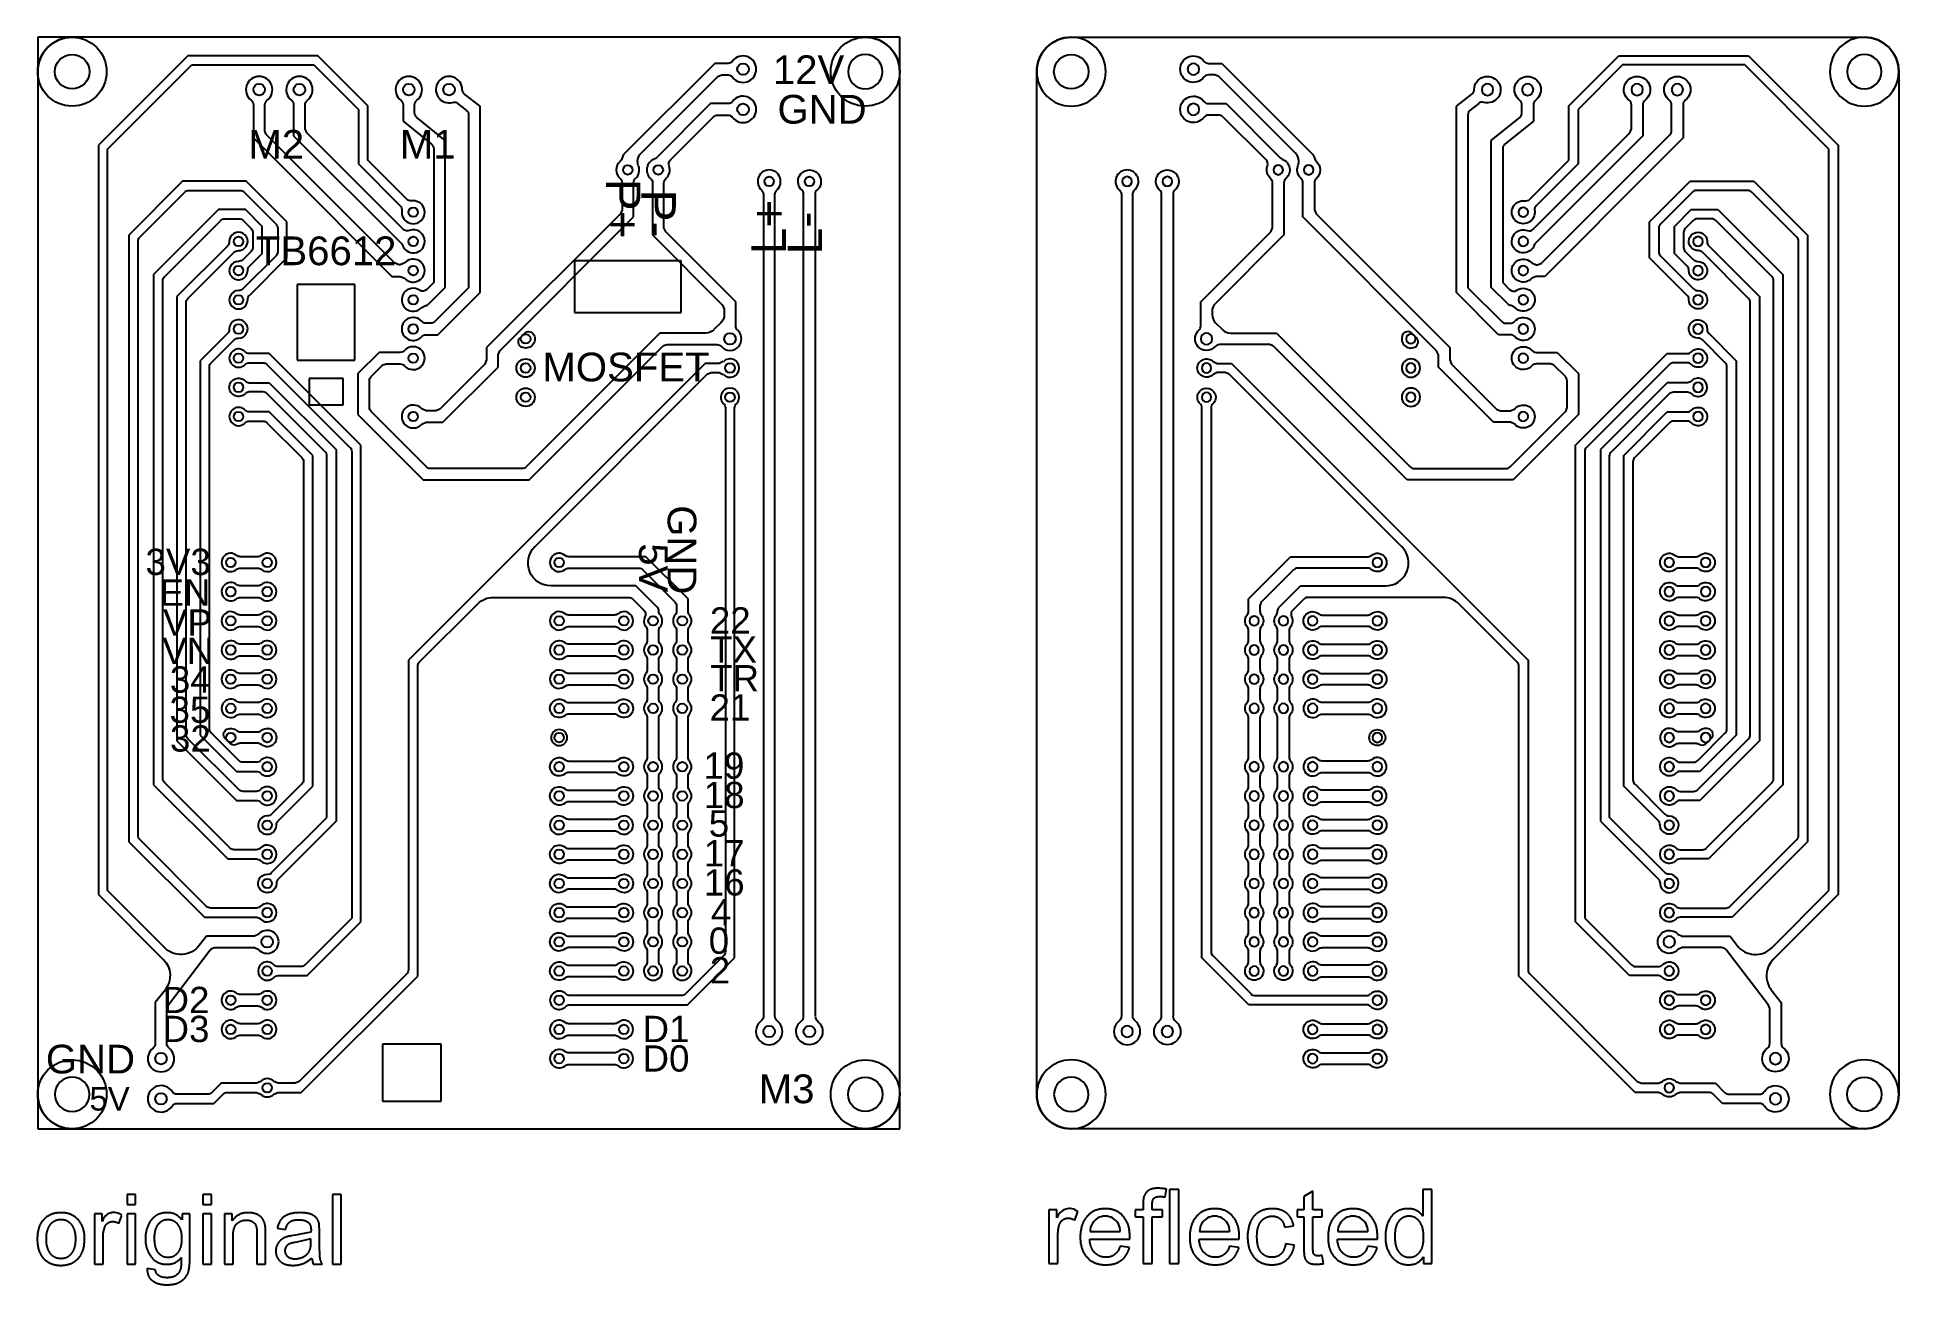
# Model space of a CAD drawing. Extents: x -86 to 76, y -134 to -25.
import ezdxf

# ---------------------------------------------------------------- set-up
doc = ezdxf.new("R2010")
doc.units = 0
for name, color, linetype in [('MOSFET', 7, 'CONTINUOUS'), ('MOSFET$MASK', 7, 'CONTINUOUS'), ('MOSFET$TRACES', 7, 'CONTINUOUS')]:
    doc.layers.add(name, color=color, linetype=linetype)
doc.styles.add('DEFAULT', font='arial.ttf')

msp = doc.modelspace()

# ---------------------------------------------------------------- texts
at = {"layer": 'MOSFET$MASK', "style": 'DEFAULT'}
for s, height, p in [('12V', 2.5, (-22, -29.08)), ('GND', 2.5, (-21.6, -32.52)), ('M2', 2.5, (-67.63, -35.57)), ('M1', 2.5, (-54.46, -35.56)), ('TB6612', 2.5, (-66.98, -44.84)), ('MOSFET', 2.5, (-42.05, -54.95)), ('3V3', 2.287, (-76.58, -71.8)), ('EN', 2.287, (-75.37, -74.48)), ('VP', 2.287, (-75.06, -77.08)), ('22', 2.287, (-27.48, -76.9)), ('VN', 2.287, (-75.12, -79.55)), ('TX', 2.287, (-27.46, -79.43)), ('34', 2.287, (-74.46, -82.04)), ('TR', 2.287, (-27.46, -81.93)), ('35', 2.287, (-74.49, -84.67)), ('21', 2.287, (-27.51, -84.48)), ('32', 2.287, (-74.45, -87.17)), ('19', 2.287, (-28.03, -89.53)), ('18', 2.287, (-28.01, -92.09)), ('5', 2.29, (-27.58, -94.57)), ('17', 2.287, (-28.01, -97.16)), ('16', 2.287, (-28.01, -99.7)), ('4', 2.29, (-27.39, -102.28)), ('0', 2.29, (-27.58, -104.77)), ('2', 2.29, (-27.49, -107.35)), ('D2', 2.287, (-75.1, -109.93)), ('D3', 2.287, (-75.1, -112.45)), ('D1', 2.287, (-33.34, -112.45)), ('GND', 2.5, (-85.25, -115.18)), ('D0', 2.287, (-33.34, -115.02)), ('5V', 2.055, (-81.46, -118.41)), ('M3', 2.5, (-23.23, -117.77))]:
    msp.add_text(s, height=height, dxfattribs=at).set_placement(p)
for s, height, rotation, p in [('P+', 3, 270, (-36.53, -37.3)), ('P-', 3, 270, (-33.44, -38.25)), ('L+', 3, 90, (-20.86, -43.9)), ('L-', 3, 90, (-17.71, -43.91)), ('GND', 2.5, 270, (-31.15, -65.73)), ('5V', 2.5, 270, (-33.65, -69.04))]:
    msp.add_text(s, height=height, rotation=rotation, dxfattribs=at).set_placement(p)

# ---------------------------------------------------------------- linework, layer by layer
at = {"layer": 'MOSFET'}
for p, q in [((-10.96, -25), (-85.96, -25)), ((-85.96, -25), (-85.96, -120)), ((-13.96, -25), (-82.96, -25)), ((-10.96, -120), (-10.96, -25)), ((3.96, -25), (72.96, -25)), ((-85.96, -28), (-85.96, -117)), ((-10.96, -117), (-10.96, -28)), ((0.96, -117), (0.96, -28)), ((75.96, -28), (75.96, -117)), ((-85.96, -120), (-10.96, -120)), ((-82.96, -120), (-13.96, -120)), ((72.96, -120), (3.96, -120)), ((-77.44, -125.72), (-78.18, -125.72)), ((-78.18, -125.72), (-78.18, -126.58)), ((-77.44, -126.58), (-77.44, -125.72)), ((-70.84, -125.72), (-71.59, -125.72)), ((-71.59, -125.72), (-71.59, -126.58)), ((-70.84, -126.58), (-70.84, -125.72)), ((-59.55, -125.72), (-60.3, -125.72)), ((-60.3, -125.72), (-60.3, -131.79)), ((-59.55, -131.79), (-59.55, -125.72)), ((10.23, -126.24), (10.22, -126.34)), ((10.24, -126.15), (10.23, -126.19)), ((10.23, -126.19), (10.23, -126.24)), ((10.25, -126.06), (10.24, -126.1)), ((10.24, -126.1), (10.24, -126.15)), ((10.26, -125.99), (10.25, -126.02)), ((10.25, -126.02), (10.25, -126.06)), ((10.27, -125.95), (10.26, -125.99)), ((10.28, -125.92), (10.27, -125.95)), ((10.29, -125.89), (10.28, -125.9)), ((10.28, -125.9), (10.28, -125.92)), ((10.3, -125.86), (10.29, -125.87)), ((10.29, -125.87), (10.29, -125.89)), ((10.31, -125.84), (10.3, -125.86)), ((10.32, -125.8), (10.31, -125.82)), ((10.31, -125.82), (10.31, -125.84)), ((10.33, -125.78), (10.32, -125.8)), ((10.34, -125.76), (10.33, -125.78)), ((10.35, -125.74), (10.34, -125.76)), ((10.36, -125.73), (10.35, -125.74)), ((10.37, -125.71), (10.36, -125.73)), ((10.38, -125.69), (10.37, -125.71)), ((10.39, -125.68), (10.38, -125.69)), ((10.4, -125.66), (10.39, -125.68)), ((10.41, -125.64), (10.4, -125.66)), ((10.42, -125.63), (10.41, -125.64)), ((10.43, -125.61), (10.42, -125.63)), ((10.44, -125.59), (10.43, -125.61)), ((10.46, -125.58), (10.44, -125.59)), ((10.47, -125.56), (10.46, -125.58)), ((10.48, -125.55), (10.47, -125.56)), ((10.5, -125.53), (10.48, -125.55)), ((10.51, -125.52), (10.5, -125.53)), ((10.52, -125.5), (10.51, -125.52)), ((10.54, -125.49), (10.52, -125.5)), ((10.55, -125.47), (10.54, -125.49)), ((10.57, -125.46), (10.55, -125.47)), ((10.58, -125.45), (10.57, -125.46)), ((10.6, -125.43), (10.58, -125.45)), ((10.62, -125.42), (10.6, -125.43)), ((10.63, -125.41), (10.62, -125.42)), ((10.65, -125.39), (10.63, -125.41)), ((10.67, -125.38), (10.65, -125.39)), ((10.68, -125.37), (10.67, -125.38)), ((10.7, -125.36), (10.68, -125.37)), ((10.72, -125.34), (10.7, -125.36)), ((10.74, -125.33), (10.72, -125.34)), ((10.76, -125.32), (10.74, -125.33)), ((10.78, -125.31), (10.76, -125.32)), ((10.8, -125.3), (10.78, -125.31)), ((10.82, -125.29), (10.8, -125.3)), ((10.84, -125.28), (10.82, -125.29)), ((10.86, -125.27), (10.84, -125.28)), ((10.88, -125.26), (10.86, -125.27)), ((10.9, -125.26), (10.88, -125.26)), ((10.93, -125.25), (10.9, -125.26)), ((10.95, -125.24), (10.93, -125.25)), ((10.97, -125.23), (10.95, -125.24)), ((11, -125.23), (10.97, -125.23)), ((11.02, -125.22), (11, -125.23)), ((11.05, -125.21), (11.02, -125.22)), ((11.02, -126.34), (11.03, -126.32)), ((11.03, -126.3), (11.04, -126.29)), ((11.03, -126.32), (11.03, -126.3)), ((11.04, -126.27), (11.05, -126.25)), ((11.04, -126.29), (11.04, -126.27)), ((11.07, -125.21), (11.05, -125.21)), ((11.05, -126.23), (11.06, -126.22)), ((11.05, -126.25), (11.05, -126.23)), ((11.06, -126.2), (11.07, -126.18)), ((11.06, -126.22), (11.06, -126.2)), ((11.1, -125.2), (11.07, -125.21)), ((11.07, -126.17), (11.08, -126.15)), ((11.07, -126.18), (11.07, -126.17)), ((11.08, -126.15), (11.09, -126.14)), ((11.09, -126.13), (11.1, -126.11)), ((11.09, -126.14), (11.09, -126.13)), ((11.15, -125.19), (11.1, -125.2)), ((11.1, -126.11), (11.11, -126.11)), ((11.11, -126.1), (11.11, -126.09)), ((11.11, -126.09), (11.12, -126.09)), ((11.11, -126.11), (11.11, -126.1)), ((11.12, -126.09), (11.12, -126.08)), ((11.12, -126.08), (11.13, -126.08)), ((11.13, -126.07), (11.14, -126.06)), ((11.13, -126.08), (11.13, -126.07)), ((11.13, -126.07), (11.13, -126.07)), ((11.14, -126.06), (11.15, -126.05)), ((11.14, -126.06), (11.14, -126.06)), ((11.21, -125.18), (11.15, -125.19)), ((11.15, -126.05), (11.16, -126.04)), ((11.15, -126.05), (11.15, -126.05)), ((11.16, -126.04), (11.17, -126.03)), ((11.16, -126.04), (11.16, -126.04)), ((11.17, -126.03), (11.18, -126.02)), ((11.17, -126.03), (11.17, -126.03)), ((11.18, -126.02), (11.19, -126.01)), ((11.18, -126.02), (11.18, -126.02)), ((11.19, -126.01), (11.19, -126.01)), ((11.19, -126.01), (11.2, -126.01)), ((11.2, -126), (11.22, -125.99)), ((11.2, -126.01), (11.2, -126)), ((11.26, -125.18), (11.21, -125.18)), ((11.22, -125.99), (11.23, -125.99)), ((11.23, -125.99), (11.24, -125.98)), ((11.24, -125.98), (11.25, -125.97)), ((11.25, -125.97), (11.27, -125.96)), ((11.32, -125.17), (11.26, -125.18)), ((11.27, -125.96), (11.28, -125.96)), ((11.28, -125.96), (11.29, -125.95)), ((11.29, -125.95), (11.31, -125.95)), ((11.31, -125.95), (11.32, -125.94)), ((11.38, -125.17), (11.32, -125.17)), ((11.32, -125.94), (11.34, -125.94)), ((11.34, -125.94), (11.36, -125.93)), ((11.36, -125.93), (11.37, -125.93)), ((11.37, -125.93), (11.39, -125.92)), ((11.45, -125.17), (11.38, -125.17)), ((11.39, -125.92), (11.4, -125.92)), ((11.4, -125.92), (11.42, -125.91)), ((11.42, -125.91), (11.44, -125.91)), ((11.44, -125.91), (11.46, -125.91)), ((11.51, -125.17), (11.45, -125.17)), ((11.46, -125.91), (11.48, -125.9)), ((11.48, -125.9), (11.5, -125.9)), ((11.5, -125.9), (11.54, -125.9)), ((11.59, -125.17), (11.51, -125.17)), ((11.54, -125.9), (11.58, -125.89)), ((11.58, -125.89), (11.62, -125.89)), ((11.68, -125.17), (11.59, -125.17)), ((11.62, -125.89), (11.66, -125.89)), ((11.66, -125.89), (11.72, -125.89)), ((11.77, -125.18), (11.68, -125.17)), ((11.72, -125.89), (11.78, -125.89)), ((11.86, -125.18), (11.77, -125.18)), ((11.78, -125.89), (11.83, -125.9)), ((11.83, -125.9), (11.89, -125.9)), ((11.96, -125.2), (11.86, -125.18)), ((11.89, -125.9), (11.95, -125.91)), ((11.95, -125.91), (12.01, -125.92)), ((12.05, -125.21), (11.96, -125.2)), ((12.01, -125.92), (12.07, -125.93)), ((12.15, -125.23), (12.05, -125.21)), ((12.07, -125.93), (12.13, -125.94)), ((12.13, -125.94), (12.25, -125.24)), ((12.25, -125.24), (12.15, -125.23)), ((13.31, -125.28), (12.51, -125.28)), ((12.51, -125.28), (12.51, -131.73)), ((13.31, -131.73), (13.31, -125.28)), ((24.99, -125.42), (24.2, -125.9)), ((24.2, -125.9), (24.2, -127.05)), ((24.99, -127.05), (24.99, -125.42)), ((35.34, -125.28), (34.56, -125.28)), ((34.56, -125.28), (34.56, -127.59)), ((35.34, -131.73), (35.34, -125.28)), ((-85.48, -127.94), (-85.52, -127.98)), ((-85.44, -127.9), (-85.48, -127.94)), ((-85.4, -127.86), (-85.44, -127.9)), ((-85.36, -127.82), (-85.4, -127.86)), ((-85.32, -127.78), (-85.36, -127.82)), ((-85.29, -127.75), (-85.32, -127.78)), ((-85.25, -127.72), (-85.29, -127.75)), ((-85.21, -127.7), (-85.25, -127.72)), ((-85.18, -127.67), (-85.21, -127.7)), ((-85.14, -127.64), (-85.18, -127.67)), ((-85.1, -127.62), (-85.14, -127.64)), ((-85.06, -127.59), (-85.1, -127.62)), ((-85.02, -127.57), (-85.06, -127.59)), ((-84.98, -127.55), (-85.02, -127.57)), ((-84.94, -127.53), (-84.98, -127.55)), ((-84.9, -127.5), (-84.94, -127.53)), ((-84.86, -127.49), (-84.9, -127.5)), ((-84.82, -127.47), (-84.86, -127.49)), ((-84.78, -127.45), (-84.82, -127.47)), ((-84.74, -127.43), (-84.78, -127.45)), ((-84.69, -127.42), (-84.74, -127.43)), ((-84.65, -127.4), (-84.69, -127.42)), ((-84.6, -127.39), (-84.65, -127.4)), ((-84.56, -127.38), (-84.6, -127.39)), ((-84.52, -127.36), (-84.56, -127.38)), ((-84.47, -127.35), (-84.52, -127.36)), ((-84.42, -127.34), (-84.47, -127.35)), ((-84.38, -127.33), (-84.42, -127.34)), ((-84.33, -127.33), (-84.38, -127.33)), ((-84.28, -127.32), (-84.33, -127.33)), ((-84.24, -127.31), (-84.28, -127.32)), ((-84.24, -127.94), (-84.27, -127.95)), ((-84.19, -127.31), (-84.24, -127.31)), ((-84.21, -127.94), (-84.24, -127.94)), ((-84.17, -127.93), (-84.21, -127.94)), ((-84.14, -127.3), (-84.19, -127.31)), ((-84.14, -127.93), (-84.17, -127.93)), ((-84.09, -127.3), (-84.14, -127.3)), ((-84.11, -127.92), (-84.14, -127.93)), ((-84.08, -127.92), (-84.11, -127.92)), ((-84.04, -127.3), (-84.09, -127.3)), ((-84.04, -127.91), (-84.08, -127.92)), ((-83.99, -127.3), (-84.04, -127.3)), ((-84.01, -127.91), (-84.04, -127.91)), ((-83.97, -127.91), (-84.01, -127.91)), ((-83.94, -127.29), (-83.99, -127.3)), ((-83.94, -127.91), (-83.97, -127.91)), ((-83.88, -127.3), (-83.94, -127.29)), ((-83.9, -127.91), (-83.94, -127.91)), ((-83.87, -127.91), (-83.9, -127.91)), ((-83.83, -127.3), (-83.88, -127.3)), ((-83.84, -127.91), (-83.87, -127.91)), ((-83.8, -127.92), (-83.84, -127.91)), ((-83.77, -127.3), (-83.83, -127.3)), ((-83.77, -127.92), (-83.8, -127.92)), ((-83.72, -127.3), (-83.77, -127.3)), ((-83.74, -127.93), (-83.77, -127.92)), ((-83.71, -127.93), (-83.74, -127.93)), ((-83.66, -127.31), (-83.72, -127.3)), ((-83.68, -127.94), (-83.71, -127.93)), ((-83.64, -127.94), (-83.68, -127.94)), ((-83.61, -127.32), (-83.66, -127.31)), ((-83.61, -127.95), (-83.64, -127.94)), ((-83.56, -127.32), (-83.61, -127.32)), ((-83.51, -127.33), (-83.56, -127.32)), ((-83.46, -127.34), (-83.51, -127.33)), ((-83.4, -127.35), (-83.46, -127.34)), ((-83.36, -127.36), (-83.4, -127.35)), ((-83.31, -127.38), (-83.36, -127.36)), ((-83.26, -127.39), (-83.31, -127.38)), ((-83.21, -127.41), (-83.26, -127.39)), ((-83.16, -127.42), (-83.21, -127.41)), ((-83.12, -127.44), (-83.16, -127.42)), ((-83.07, -127.46), (-83.12, -127.44)), ((-83.02, -127.48), (-83.07, -127.46)), ((-82.98, -127.5), (-83.02, -127.48)), ((-82.94, -127.53), (-82.98, -127.5)), ((-82.89, -127.55), (-82.94, -127.53)), ((-82.85, -127.58), (-82.89, -127.55)), ((-82.81, -127.6), (-82.85, -127.58)), ((-82.77, -127.63), (-82.81, -127.6)), ((-82.72, -127.66), (-82.77, -127.63)), ((-82.68, -127.69), (-82.72, -127.66)), ((-82.65, -127.72), (-82.68, -127.69)), ((-82.61, -127.75), (-82.65, -127.72)), ((-82.57, -127.78), (-82.61, -127.75)), ((-82.53, -127.82), (-82.57, -127.78)), ((-82.49, -127.85), (-82.53, -127.82)), ((-82.46, -127.89), (-82.49, -127.85)), ((-82.42, -127.93), (-82.46, -127.89)), ((-82.39, -127.96), (-82.42, -127.93)), ((-80.35, -127.39), (-81.02, -127.39)), ((-81.02, -127.39), (-81.02, -131.79)), ((-80.35, -128.06), (-80.35, -127.39)), ((-78.89, -128.23), (-78.63, -127.53)), ((-78.18, -126.58), (-77.44, -126.58)), ((-77.44, -127.39), (-78.18, -127.39)), ((-78.18, -127.39), (-78.18, -131.79)), ((-77.44, -131.79), (-77.44, -127.39)), ((-76.08, -127.93), (-76.1, -127.96)), ((-76.06, -127.91), (-76.08, -127.93)), ((-76.04, -127.88), (-76.06, -127.91)), ((-76.02, -127.86), (-76.04, -127.88)), ((-76, -127.84), (-76.02, -127.86)), ((-75.97, -127.81), (-76, -127.84)), ((-75.95, -127.79), (-75.97, -127.81)), ((-75.93, -127.77), (-75.95, -127.79)), ((-75.9, -127.74), (-75.93, -127.77)), ((-75.88, -127.72), (-75.9, -127.74)), ((-75.86, -127.7), (-75.88, -127.72)), ((-75.83, -127.68), (-75.86, -127.7)), ((-75.81, -127.66), (-75.83, -127.68)), ((-75.78, -127.64), (-75.81, -127.66)), ((-75.75, -127.62), (-75.78, -127.64)), ((-75.73, -127.6), (-75.75, -127.62)), ((-75.7, -127.58), (-75.73, -127.6)), ((-75.67, -127.57), (-75.7, -127.58)), ((-75.65, -127.55), (-75.67, -127.57)), ((-75.62, -127.53), (-75.65, -127.55)), ((-75.59, -127.52), (-75.62, -127.53)), ((-75.56, -127.5), (-75.59, -127.52)), ((-75.53, -127.49), (-75.56, -127.5)), ((-75.5, -127.47), (-75.53, -127.49)), ((-75.48, -127.46), (-75.5, -127.47)), ((-75.45, -127.44), (-75.48, -127.46)), ((-75.42, -127.43), (-75.45, -127.44)), ((-75.39, -127.42), (-75.42, -127.43)), ((-75.36, -127.41), (-75.39, -127.42)), ((-75.33, -127.4), (-75.36, -127.41)), ((-75.29, -127.39), (-75.33, -127.4)), ((-75.26, -127.38), (-75.29, -127.39)), ((-75.23, -127.37), (-75.26, -127.38)), ((-75.2, -127.36), (-75.23, -127.37)), ((-75.17, -127.35), (-75.2, -127.36)), ((-75.13, -127.34), (-75.17, -127.35)), ((-75.1, -127.34), (-75.13, -127.34)), ((-75.07, -127.33), (-75.1, -127.34)), ((-75.04, -127.32), (-75.07, -127.33)), ((-75, -127.32), (-75.04, -127.32)), ((-74.97, -127.31), (-75, -127.32)), ((-74.9, -127.3), (-74.97, -127.31)), ((-74.9, -127.94), (-74.93, -127.95)), ((-74.83, -127.3), (-74.9, -127.3)), ((-74.87, -127.94), (-74.9, -127.94)), ((-74.84, -127.93), (-74.87, -127.94)), ((-74.81, -127.93), (-74.84, -127.93)), ((-74.76, -127.3), (-74.83, -127.3)), ((-74.78, -127.92), (-74.81, -127.93)), ((-74.75, -127.92), (-74.78, -127.92)), ((-74.69, -127.29), (-74.76, -127.3)), ((-74.72, -127.91), (-74.75, -127.92)), ((-74.69, -127.91), (-74.72, -127.91)), ((-74.64, -127.3), (-74.69, -127.29)), ((-74.66, -127.91), (-74.69, -127.91)), ((-74.63, -127.91), (-74.66, -127.91)), ((-74.59, -127.3), (-74.64, -127.3)), ((-74.6, -127.91), (-74.63, -127.91)), ((-74.57, -127.91), (-74.6, -127.91)), ((-74.54, -127.3), (-74.59, -127.3)), ((-74.54, -127.91), (-74.57, -127.91)), ((-74.5, -127.3), (-74.54, -127.3)), ((-74.51, -127.92), (-74.54, -127.91)), ((-74.48, -127.92), (-74.51, -127.92)), ((-74.45, -127.31), (-74.5, -127.3)), ((-74.45, -127.93), (-74.48, -127.92)), ((-74.4, -127.32), (-74.45, -127.31)), ((-74.42, -127.93), (-74.45, -127.93)), ((-74.39, -127.94), (-74.42, -127.93)), ((-74.36, -127.32), (-74.4, -127.32)), ((-74.36, -127.94), (-74.39, -127.94)), ((-74.31, -127.33), (-74.36, -127.32)), ((-74.33, -127.95), (-74.36, -127.94)), ((-74.27, -127.34), (-74.31, -127.33)), ((-74.23, -127.36), (-74.27, -127.34)), ((-74.18, -127.37), (-74.23, -127.36)), ((-74.14, -127.38), (-74.18, -127.37)), ((-74.1, -127.4), (-74.14, -127.38)), ((-74.06, -127.41), (-74.1, -127.4)), ((-74.02, -127.43), (-74.06, -127.41)), ((-73.98, -127.45), (-74.02, -127.43)), ((-73.94, -127.47), (-73.98, -127.45)), ((-73.9, -127.49), (-73.94, -127.47)), ((-73.86, -127.52), (-73.9, -127.49)), ((-73.82, -127.54), (-73.86, -127.52)), ((-73.78, -127.57), (-73.82, -127.54)), ((-73.74, -127.59), (-73.78, -127.57)), ((-73.71, -127.62), (-73.74, -127.59)), ((-73.67, -127.65), (-73.71, -127.62)), ((-73.64, -127.68), (-73.67, -127.65)), ((-73.6, -127.71), (-73.64, -127.68)), ((-73.57, -127.74), (-73.6, -127.71)), ((-73.53, -127.78), (-73.57, -127.74)), ((-73.5, -127.81), (-73.53, -127.78)), ((-73.47, -127.85), (-73.5, -127.81)), ((-73.43, -127.88), (-73.47, -127.85)), ((-73.4, -127.92), (-73.43, -127.88)), ((-72.72, -127.39), (-73.4, -127.39)), ((-73.4, -127.39), (-73.4, -127.92)), ((-72.72, -131.19), (-72.72, -127.39)), ((-71.59, -126.58), (-70.84, -126.58)), ((-70.84, -127.39), (-71.59, -127.39)), ((-71.59, -127.39), (-71.59, -131.79)), ((-70.84, -131.79), (-70.84, -127.39)), ((-69.04, -127.39), (-69.71, -127.39)), ((-69.71, -127.39), (-69.71, -131.79)), ((-69.04, -128.02), (-69.04, -127.39)), ((-68.97, -127.93), (-69.01, -127.97)), ((-68.94, -127.89), (-68.97, -127.93)), ((-68.91, -127.85), (-68.94, -127.89)), ((-68.87, -127.81), (-68.91, -127.85)), ((-68.84, -127.77), (-68.87, -127.81)), ((-68.8, -127.74), (-68.84, -127.77)), ((-68.77, -127.7), (-68.8, -127.74)), ((-68.73, -127.67), (-68.77, -127.7)), ((-68.69, -127.64), (-68.73, -127.67)), ((-68.65, -127.61), (-68.69, -127.64)), ((-68.61, -127.58), (-68.65, -127.61)), ((-68.57, -127.55), (-68.61, -127.58)), ((-68.53, -127.52), (-68.57, -127.55)), ((-68.49, -127.5), (-68.53, -127.52)), ((-68.44, -127.48), (-68.49, -127.5)), ((-68.4, -127.45), (-68.44, -127.48)), ((-68.36, -127.43), (-68.4, -127.45)), ((-68.31, -127.41), (-68.36, -127.43)), ((-68.26, -127.4), (-68.31, -127.41)), ((-68.22, -127.38), (-68.26, -127.4)), ((-68.17, -127.37), (-68.22, -127.38)), ((-68.12, -127.35), (-68.17, -127.37)), ((-68.07, -127.34), (-68.12, -127.35)), ((-68.02, -127.33), (-68.07, -127.34)), ((-67.97, -127.32), (-68.02, -127.33)), ((-67.91, -127.31), (-67.97, -127.32)), ((-67.94, -127.95), (-67.91, -127.94)), ((-67.86, -127.31), (-67.91, -127.31)), ((-67.91, -127.94), (-67.88, -127.94)), ((-67.88, -127.94), (-67.85, -127.94)), ((-67.81, -127.3), (-67.86, -127.31)), ((-67.85, -127.94), (-67.82, -127.94)), ((-67.82, -127.94), (-67.79, -127.94)), ((-67.75, -127.3), (-67.81, -127.3)), ((-67.79, -127.94), (-67.76, -127.94)), ((-67.76, -127.94), (-67.72, -127.94)), ((-67.69, -127.3), (-67.75, -127.3)), ((-67.72, -127.94), (-67.69, -127.94)), ((-67.64, -127.29), (-67.69, -127.3)), ((-67.69, -127.94), (-67.65, -127.95)), ((-67.59, -127.3), (-67.64, -127.29)), ((-67.54, -127.3), (-67.59, -127.3)), ((-67.49, -127.3), (-67.54, -127.3)), ((-67.44, -127.3), (-67.49, -127.3)), ((-67.4, -127.31), (-67.44, -127.3)), ((-67.35, -127.31), (-67.4, -127.31)), ((-67.3, -127.32), (-67.35, -127.31)), ((-67.26, -127.33), (-67.3, -127.32)), ((-67.21, -127.34), (-67.26, -127.33)), ((-67.17, -127.35), (-67.21, -127.34)), ((-67.12, -127.36), (-67.17, -127.35)), ((-67.08, -127.37), (-67.12, -127.36)), ((-67.03, -127.39), (-67.08, -127.37)), ((-66.99, -127.4), (-67.03, -127.39)), ((-66.95, -127.42), (-66.99, -127.4)), ((-66.91, -127.44), (-66.95, -127.42)), ((-66.87, -127.46), (-66.91, -127.44)), ((-66.83, -127.47), (-66.87, -127.46)), ((-66.79, -127.49), (-66.83, -127.47)), ((-66.75, -127.51), (-66.79, -127.49)), ((-66.72, -127.54), (-66.75, -127.51)), ((-66.68, -127.56), (-66.72, -127.54)), ((-66.65, -127.58), (-66.68, -127.56)), ((-66.62, -127.6), (-66.65, -127.58)), ((-66.6, -127.61), (-66.62, -127.6)), ((-66.59, -127.63), (-66.6, -127.61)), ((-66.57, -127.64), (-66.59, -127.63)), ((-66.56, -127.65), (-66.57, -127.64)), ((-66.54, -127.66), (-66.56, -127.65)), ((-66.53, -127.68), (-66.54, -127.66)), ((-66.51, -127.69), (-66.53, -127.68)), ((-66.5, -127.7), (-66.51, -127.69)), ((-66.49, -127.71), (-66.5, -127.7)), ((-66.48, -127.73), (-66.49, -127.71)), ((-66.46, -127.74), (-66.48, -127.73)), ((-66.45, -127.76), (-66.46, -127.74)), ((-66.44, -127.77), (-66.45, -127.76)), ((-66.43, -127.78), (-66.44, -127.77)), ((-66.42, -127.8), (-66.43, -127.78)), ((-66.41, -127.81), (-66.42, -127.8)), ((-66.39, -127.84), (-66.41, -127.81)), ((-66.37, -127.87), (-66.39, -127.84)), ((-66.35, -127.9), (-66.37, -127.87)), ((-66.33, -127.93), (-66.35, -127.9)), ((-66.31, -127.97), (-66.33, -127.93)), ((-64.82, -127.93), (-64.83, -127.95)), ((-64.8, -127.91), (-64.82, -127.93)), ((-64.79, -127.89), (-64.8, -127.91)), ((-64.78, -127.87), (-64.79, -127.89)), ((-64.76, -127.86), (-64.78, -127.87)), ((-64.75, -127.84), (-64.76, -127.86)), ((-64.73, -127.82), (-64.75, -127.84)), ((-64.71, -127.81), (-64.73, -127.82)), ((-64.7, -127.79), (-64.71, -127.81)), ((-64.68, -127.77), (-64.7, -127.79)), ((-64.66, -127.76), (-64.68, -127.77)), ((-64.65, -127.74), (-64.66, -127.76)), ((-64.63, -127.73), (-64.65, -127.74)), ((-64.61, -127.71), (-64.63, -127.73)), ((-64.59, -127.7), (-64.61, -127.71)), ((-64.57, -127.68), (-64.59, -127.7)), ((-64.55, -127.67), (-64.57, -127.68)), ((-64.53, -127.65), (-64.55, -127.67)), ((-64.51, -127.64), (-64.53, -127.65)), ((-64.47, -127.61), (-64.51, -127.64)), ((-64.43, -127.58), (-64.47, -127.61)), ((-64.38, -127.56), (-64.43, -127.58)), ((-64.33, -127.54), (-64.38, -127.56)), ((-64.29, -127.51), (-64.33, -127.54)), ((-64.24, -127.49), (-64.29, -127.51)), ((-64.19, -127.47), (-64.24, -127.49)), ((-64.13, -127.45), (-64.19, -127.47)), ((-64.08, -127.43), (-64.13, -127.45)), ((-64.02, -127.41), (-64.08, -127.43)), ((-63.97, -127.4), (-64.02, -127.41)), ((-63.91, -127.38), (-63.97, -127.4)), ((-63.85, -127.37), (-63.91, -127.38)), ((-63.79, -127.36), (-63.85, -127.37)), ((-63.73, -127.34), (-63.79, -127.36)), ((-63.67, -127.33), (-63.73, -127.34)), ((-63.6, -127.32), (-63.67, -127.33)), ((-63.65, -127.95), (-63.6, -127.94)), ((-63.54, -127.32), (-63.6, -127.32)), ((-63.6, -127.94), (-63.54, -127.93)), ((-63.48, -127.31), (-63.54, -127.32)), ((-63.54, -127.93), (-63.49, -127.92)), ((-63.49, -127.92), (-63.43, -127.92)), ((-63.41, -127.3), (-63.48, -127.31)), ((-63.43, -127.92), (-63.37, -127.91)), ((-63.34, -127.3), (-63.41, -127.3)), ((-63.37, -127.91), (-63.31, -127.91)), ((-63.27, -127.3), (-63.34, -127.3)), ((-63.31, -127.91), (-63.24, -127.91)), ((-63.21, -127.3), (-63.27, -127.3)), ((-63.24, -127.91), (-63.17, -127.91)), ((-63.13, -127.29), (-63.21, -127.3)), ((-63.17, -127.91), (-63.11, -127.92)), ((-63, -127.3), (-63.13, -127.29)), ((-63.11, -127.92), (-63.04, -127.92)), ((-63.04, -127.92), (-62.98, -127.93)), ((-62.87, -127.3), (-63, -127.3)), ((-62.98, -127.93), (-62.95, -127.93)), ((-62.95, -127.93), (-62.92, -127.94)), ((-62.92, -127.94), (-62.89, -127.94)), ((-62.89, -127.94), (-62.86, -127.95)), ((-62.8, -127.31), (-62.87, -127.3)), ((-62.74, -127.31), (-62.8, -127.31)), ((-62.68, -127.32), (-62.74, -127.31)), ((-62.62, -127.33), (-62.68, -127.32)), ((-62.57, -127.34), (-62.62, -127.33)), ((-62.51, -127.35), (-62.57, -127.34)), ((-62.46, -127.36), (-62.51, -127.35)), ((-62.41, -127.37), (-62.46, -127.36)), ((-62.36, -127.38), (-62.41, -127.37)), ((-62.31, -127.4), (-62.36, -127.38)), ((-62.26, -127.41), (-62.31, -127.4)), ((-62.22, -127.43), (-62.26, -127.41)), ((-62.18, -127.44), (-62.22, -127.43)), ((-62.14, -127.46), (-62.18, -127.44)), ((-62.09, -127.48), (-62.14, -127.46)), ((-62.06, -127.5), (-62.09, -127.48)), ((-62.02, -127.52), (-62.06, -127.5)), ((-61.98, -127.54), (-62.02, -127.52)), ((-61.95, -127.56), (-61.98, -127.54)), ((-61.91, -127.58), (-61.95, -127.56)), ((-61.88, -127.6), (-61.91, -127.58)), ((-61.85, -127.62), (-61.88, -127.6)), ((-61.84, -127.63), (-61.85, -127.62)), ((-61.82, -127.64), (-61.84, -127.63)), ((-61.81, -127.65), (-61.82, -127.64)), ((-61.8, -127.66), (-61.81, -127.65)), ((-61.78, -127.68), (-61.8, -127.66)), ((-61.77, -127.69), (-61.78, -127.68)), ((-61.76, -127.7), (-61.77, -127.69)), ((-61.75, -127.71), (-61.76, -127.7)), ((-61.74, -127.72), (-61.75, -127.71)), ((-61.72, -127.74), (-61.74, -127.72)), ((-61.71, -127.75), (-61.72, -127.74)), ((-61.7, -127.76), (-61.71, -127.75)), ((-61.68, -127.79), (-61.7, -127.76)), ((-61.66, -127.81), (-61.68, -127.79)), ((-61.64, -127.84), (-61.66, -127.81)), ((-61.63, -127.87), (-61.64, -127.84)), ((-61.61, -127.9), (-61.63, -127.87)), ((-61.59, -127.93), (-61.61, -127.9)), ((-61.58, -127.96), (-61.59, -127.93)), ((2.71, -127.05), (2, -127.05)), ((2, -127.05), (2, -131.73)), ((2.71, -127.76), (2.71, -127.05)), ((3.18, -127.95), (3.19, -127.94)), ((3.19, -127.94), (3.21, -127.93)), ((3.21, -127.93), (3.22, -127.92)), ((3.22, -127.92), (3.23, -127.91)), ((3.23, -127.91), (3.25, -127.9)), ((3.25, -127.9), (3.26, -127.9)), ((3.26, -127.9), (3.27, -127.89)), ((3.27, -127.89), (3.29, -127.88)), ((3.29, -127.88), (3.3, -127.87)), ((3.3, -127.87), (3.31, -127.86)), ((3.31, -127.86), (3.33, -127.85)), ((3.33, -127.85), (3.34, -127.85)), ((3.34, -127.85), (3.35, -127.84)), ((3.35, -127.84), (3.37, -127.83)), ((3.37, -127.83), (3.38, -127.83)), ((3.38, -127.83), (3.4, -127.82)), ((3.4, -127.82), (3.41, -127.82)), ((3.41, -127.82), (3.43, -127.81)), ((3.43, -127.81), (3.44, -127.81)), ((3.44, -127.81), (3.45, -127.8)), ((3.45, -127.8), (3.47, -127.8)), ((3.47, -127.8), (3.48, -127.79)), ((3.48, -127.79), (3.5, -127.79)), ((3.5, -127.79), (3.51, -127.79)), ((3.51, -127.79), (3.53, -127.78)), ((3.53, -127.78), (3.54, -127.78)), ((3.54, -127.78), (3.56, -127.78)), ((3.56, -127.78), (3.58, -127.77)), ((3.58, -127.77), (3.59, -127.77)), ((3.59, -127.77), (3.61, -127.77)), ((3.61, -127.77), (3.62, -127.77)), ((3.62, -127.77), (3.64, -127.77)), ((3.64, -127.77), (3.65, -127.77)), ((3.65, -127.77), (3.67, -127.77)), ((3.67, -127.77), (3.69, -127.77)), ((3.69, -127.77), (3.7, -127.77)), ((3.7, -127.77), (3.72, -127.77)), ((3.72, -127.77), (3.74, -127.77)), ((3.74, -127.77), (3.76, -127.77)), ((3.76, -127.77), (3.78, -127.77)), ((3.78, -127.77), (3.8, -127.77)), ((3.8, -127.77), (3.81, -127.78)), ((3.81, -127.78), (3.83, -127.78)), ((3.83, -127.78), (3.85, -127.78)), ((3.85, -127.78), (3.87, -127.78)), ((3.87, -127.78), (3.89, -127.79)), ((3.89, -127.79), (3.9, -127.79)), ((3.9, -127.79), (3.92, -127.8)), ((3.92, -127.8), (3.94, -127.8)), ((3.94, -127.8), (3.98, -127.81)), ((3.98, -127.81), (4.01, -127.82)), ((4.01, -127.82), (4.05, -127.83)), ((4.05, -127.83), (4.09, -127.85)), ((4.09, -127.85), (4.12, -127.86)), ((4.12, -127.86), (4.16, -127.88)), ((4.16, -127.88), (4.19, -127.9)), ((4.19, -127.9), (4.23, -127.92)), ((4.23, -127.92), (4.27, -127.94)), ((4.27, -127.94), (4.54, -127.2)), ((5.12, -127.91), (5.09, -127.96)), ((5.15, -127.86), (5.12, -127.91)), ((5.18, -127.82), (5.15, -127.86)), ((5.21, -127.77), (5.18, -127.82)), ((5.25, -127.73), (5.21, -127.77)), ((5.28, -127.68), (5.25, -127.73)), ((5.32, -127.64), (5.28, -127.68)), ((5.35, -127.6), (5.32, -127.64)), ((5.39, -127.56), (5.35, -127.6)), ((5.43, -127.52), (5.39, -127.56)), ((5.47, -127.48), (5.43, -127.52)), ((5.51, -127.45), (5.47, -127.48)), ((5.55, -127.41), (5.51, -127.45)), ((5.6, -127.38), (5.55, -127.41)), ((5.64, -127.35), (5.6, -127.38)), ((5.68, -127.31), (5.64, -127.35)), ((5.72, -127.28), (5.68, -127.31)), ((5.77, -127.26), (5.72, -127.28)), ((5.82, -127.23), (5.77, -127.26)), ((5.86, -127.2), (5.82, -127.23)), ((5.91, -127.18), (5.86, -127.2)), ((5.96, -127.15), (5.91, -127.18)), ((6, -127.13), (5.96, -127.15)), ((6.05, -127.11), (6, -127.13)), ((6.1, -127.09), (6.05, -127.11)), ((6.15, -127.07), (6.1, -127.09)), ((6.2, -127.06), (6.15, -127.07)), ((6.26, -127.04), (6.2, -127.06)), ((6.31, -127.03), (6.26, -127.04)), ((6.36, -127.01), (6.31, -127.03)), ((6.41, -127), (6.36, -127.01)), ((6.47, -126.99), (6.41, -127)), ((6.52, -126.98), (6.47, -126.99)), ((6.58, -126.97), (6.52, -126.98)), ((6.64, -126.96), (6.58, -126.97)), ((6.69, -126.96), (6.64, -126.96)), ((6.75, -126.95), (6.69, -126.96)), ((6.81, -126.95), (6.75, -126.95)), ((6.87, -126.95), (6.81, -126.95)), ((6.93, -126.95), (6.87, -126.95)), ((6.99, -126.95), (6.93, -126.95)), ((7.05, -126.95), (6.99, -126.95)), ((7.1, -126.95), (7.05, -126.95)), ((7.16, -126.96), (7.1, -126.95)), ((7.22, -126.96), (7.16, -126.96)), ((7.27, -126.97), (7.22, -126.96)), ((7.32, -126.98), (7.27, -126.97)), ((7.38, -126.99), (7.32, -126.98)), ((7.43, -127), (7.38, -126.99)), ((7.48, -127.01), (7.43, -127)), ((7.53, -127.02), (7.48, -127.01)), ((7.59, -127.04), (7.53, -127.02)), ((7.64, -127.05), (7.59, -127.04)), ((7.69, -127.07), (7.64, -127.05)), ((7.73, -127.09), (7.69, -127.07)), ((7.78, -127.11), (7.73, -127.09)), ((7.83, -127.13), (7.78, -127.11)), ((7.88, -127.15), (7.83, -127.13)), ((7.92, -127.17), (7.88, -127.15)), ((7.97, -127.2), (7.92, -127.17)), ((8.01, -127.22), (7.97, -127.2)), ((8.06, -127.25), (8.01, -127.22)), ((8.1, -127.28), (8.06, -127.25)), ((8.14, -127.31), (8.1, -127.28)), ((8.19, -127.34), (8.14, -127.31)), ((8.23, -127.37), (8.19, -127.34)), ((8.27, -127.4), (8.23, -127.37)), ((8.31, -127.44), (8.27, -127.4)), ((8.35, -127.47), (8.31, -127.44)), ((8.39, -127.51), (8.35, -127.47)), ((8.43, -127.55), (8.39, -127.51)), ((8.46, -127.59), (8.43, -127.55)), ((8.5, -127.63), (8.46, -127.59)), ((8.53, -127.67), (8.5, -127.63)), ((8.57, -127.71), (8.53, -127.67)), ((8.6, -127.75), (8.57, -127.71)), ((8.63, -127.8), (8.6, -127.75)), ((8.66, -127.84), (8.63, -127.8)), ((8.69, -127.89), (8.66, -127.84)), ((8.72, -127.94), (8.69, -127.89)), ((8.75, -127.99), (8.72, -127.94)), ((10.21, -127.05), (9.52, -127.05)), ((9.52, -127.05), (9.52, -127.67)), ((9.52, -127.67), (10.21, -127.67)), ((10.22, -126.44), (10.21, -126.56)), ((10.21, -126.56), (10.21, -127.05)), ((10.21, -127.67), (10.21, -131.73)), ((10.22, -126.34), (10.22, -126.44)), ((11, -126.57), (11.01, -126.52)), ((11, -126.62), (11, -126.57)), ((11, -127.05), (11, -126.62)), ((11.91, -127.05), (11, -127.05)), ((11, -131.73), (11, -127.67)), ((11, -127.67), (11.91, -127.67)), ((11.01, -126.43), (11.02, -126.38)), ((11.01, -126.47), (11.01, -126.43)), ((11.01, -126.52), (11.01, -126.47)), ((11.02, -126.36), (11.02, -126.34)), ((11.02, -126.38), (11.02, -126.36)), ((11.91, -127.67), (11.91, -127.05)), ((14.64, -127.91), (14.61, -127.96)), ((14.67, -127.86), (14.64, -127.91)), ((14.7, -127.82), (14.67, -127.86)), ((14.73, -127.77), (14.7, -127.82)), ((14.77, -127.73), (14.73, -127.77)), ((14.8, -127.68), (14.77, -127.73)), ((14.84, -127.64), (14.8, -127.68)), ((14.88, -127.6), (14.84, -127.64)), ((14.92, -127.56), (14.88, -127.6)), ((14.95, -127.52), (14.92, -127.56)), ((14.99, -127.48), (14.95, -127.52)), ((15.03, -127.45), (14.99, -127.48)), ((15.08, -127.41), (15.03, -127.45)), ((15.12, -127.38), (15.08, -127.41)), ((15.16, -127.35), (15.12, -127.38)), ((15.2, -127.31), (15.16, -127.35)), ((15.25, -127.28), (15.2, -127.31)), ((15.29, -127.26), (15.25, -127.28)), ((15.34, -127.23), (15.29, -127.26)), ((15.38, -127.2), (15.34, -127.23)), ((15.43, -127.18), (15.38, -127.2)), ((15.48, -127.15), (15.43, -127.18)), ((15.53, -127.13), (15.48, -127.15)), ((15.57, -127.11), (15.53, -127.13)), ((15.62, -127.09), (15.57, -127.11)), ((15.67, -127.07), (15.62, -127.09)), ((15.73, -127.06), (15.67, -127.07)), ((15.78, -127.04), (15.73, -127.06)), ((15.83, -127.03), (15.78, -127.04)), ((15.88, -127.01), (15.83, -127.03)), ((15.94, -127), (15.88, -127.01)), ((15.99, -126.99), (15.94, -127)), ((16.05, -126.98), (15.99, -126.99)), ((16.1, -126.97), (16.05, -126.98)), ((16.16, -126.96), (16.1, -126.97)), ((16.22, -126.96), (16.16, -126.96)), ((16.27, -126.95), (16.22, -126.96)), ((16.33, -126.95), (16.27, -126.95)), ((16.39, -126.95), (16.33, -126.95)), ((16.45, -126.95), (16.39, -126.95)), ((16.51, -126.95), (16.45, -126.95)), ((16.57, -126.95), (16.51, -126.95)), ((16.63, -126.95), (16.57, -126.95)), ((16.68, -126.96), (16.63, -126.95)), ((16.74, -126.96), (16.68, -126.96)), ((16.79, -126.97), (16.74, -126.96)), ((16.85, -126.98), (16.79, -126.97)), ((16.9, -126.99), (16.85, -126.98)), ((16.95, -127), (16.9, -126.99)), ((17.01, -127.01), (16.95, -127)), ((17.06, -127.02), (17.01, -127.01)), ((17.11, -127.04), (17.06, -127.02)), ((17.16, -127.05), (17.11, -127.04)), ((17.21, -127.07), (17.16, -127.05)), ((17.26, -127.09), (17.21, -127.07)), ((17.31, -127.11), (17.26, -127.09)), ((17.35, -127.13), (17.31, -127.11)), ((17.4, -127.15), (17.35, -127.13)), ((17.45, -127.17), (17.4, -127.15)), ((17.49, -127.2), (17.45, -127.17)), ((17.54, -127.22), (17.49, -127.2)), ((17.58, -127.25), (17.54, -127.22)), ((17.62, -127.28), (17.58, -127.25)), ((17.67, -127.31), (17.62, -127.28)), ((17.71, -127.34), (17.67, -127.31)), ((17.75, -127.37), (17.71, -127.34)), ((17.79, -127.4), (17.75, -127.37)), ((17.83, -127.44), (17.79, -127.4)), ((17.87, -127.47), (17.83, -127.44)), ((17.91, -127.51), (17.87, -127.47)), ((17.95, -127.55), (17.91, -127.51)), ((17.99, -127.59), (17.95, -127.55)), ((18.02, -127.63), (17.99, -127.59)), ((18.06, -127.67), (18.02, -127.63)), ((18.09, -127.71), (18.06, -127.67)), ((18.12, -127.75), (18.09, -127.71)), ((18.16, -127.8), (18.12, -127.75)), ((18.19, -127.84), (18.16, -127.8)), ((18.22, -127.89), (18.19, -127.84)), ((18.25, -127.94), (18.22, -127.89)), ((18.27, -127.99), (18.25, -127.94)), ((19.64, -127.91), (19.62, -127.95)), ((19.66, -127.88), (19.64, -127.91)), ((19.68, -127.85), (19.66, -127.88)), ((19.7, -127.82), (19.68, -127.85)), ((19.72, -127.79), (19.7, -127.82)), ((19.74, -127.76), (19.72, -127.79)), ((19.76, -127.73), (19.74, -127.76)), ((19.78, -127.7), (19.76, -127.73)), ((19.8, -127.67), (19.78, -127.7)), ((19.83, -127.64), (19.8, -127.67)), ((19.85, -127.61), (19.83, -127.64)), ((19.87, -127.59), (19.85, -127.61)), ((19.9, -127.56), (19.87, -127.59)), ((19.92, -127.53), (19.9, -127.56)), ((19.95, -127.51), (19.92, -127.53)), ((19.97, -127.48), (19.95, -127.51)), ((20, -127.46), (19.97, -127.48)), ((20.03, -127.44), (20, -127.46)), ((20.05, -127.41), (20.03, -127.44)), ((20.08, -127.39), (20.05, -127.41)), ((20.11, -127.37), (20.08, -127.39)), ((20.14, -127.35), (20.11, -127.37)), ((20.17, -127.33), (20.14, -127.35)), ((20.2, -127.31), (20.17, -127.33)), ((20.23, -127.29), (20.2, -127.31)), ((20.26, -127.27), (20.23, -127.29)), ((20.29, -127.25), (20.26, -127.27)), ((20.32, -127.23), (20.29, -127.25)), ((20.39, -127.2), (20.32, -127.23)), ((20.45, -127.17), (20.39, -127.2)), ((20.52, -127.14), (20.45, -127.17)), ((20.58, -127.11), (20.52, -127.14)), ((20.57, -127.95), (20.59, -127.93)), ((20.65, -127.08), (20.58, -127.11)), ((20.59, -127.93), (20.62, -127.91)), ((20.62, -127.91), (20.64, -127.88)), ((20.64, -127.88), (20.67, -127.86)), ((20.72, -127.06), (20.65, -127.08)), ((20.67, -127.86), (20.7, -127.84)), ((20.7, -127.84), (20.72, -127.82)), ((20.79, -127.04), (20.72, -127.06)), ((20.72, -127.82), (20.75, -127.8)), ((20.75, -127.8), (20.78, -127.78)), ((20.78, -127.78), (20.81, -127.77)), ((20.86, -127.02), (20.79, -127.04)), ((20.81, -127.77), (20.84, -127.75)), ((20.84, -127.75), (20.87, -127.74)), ((20.93, -127), (20.86, -127.02)), ((20.87, -127.74), (20.89, -127.72)), ((20.89, -127.72), (20.93, -127.71)), ((21, -126.99), (20.93, -127)), ((20.93, -127.71), (20.96, -127.69)), ((20.96, -127.69), (20.99, -127.68)), ((20.99, -127.68), (21.02, -127.67)), ((21.07, -126.98), (21, -126.99)), ((21.02, -127.67), (21.05, -127.66)), ((21.05, -127.66), (21.08, -127.65)), ((21.14, -126.97), (21.07, -126.98)), ((21.08, -127.65), (21.12, -127.64)), ((21.12, -127.64), (21.15, -127.63)), ((21.21, -126.96), (21.14, -126.97)), ((21.15, -127.63), (21.18, -127.63)), ((21.18, -127.63), (21.22, -127.62)), ((21.29, -126.95), (21.21, -126.96)), ((21.22, -127.62), (21.25, -127.61)), ((21.25, -127.61), (21.29, -127.61)), ((21.36, -126.95), (21.29, -126.95)), ((21.29, -127.61), (21.32, -127.61)), ((21.32, -127.61), (21.36, -127.6)), ((21.44, -126.95), (21.36, -126.95)), ((21.36, -127.6), (21.39, -127.6)), ((21.39, -127.6), (21.43, -127.6)), ((21.43, -127.6), (21.47, -127.6)), ((21.53, -126.95), (21.44, -126.95)), ((21.47, -127.6), (21.49, -127.6)), ((21.49, -127.6), (21.52, -127.6)), ((21.52, -127.6), (21.54, -127.6)), ((21.62, -126.95), (21.53, -126.95)), ((21.54, -127.6), (21.56, -127.6)), ((21.56, -127.6), (21.59, -127.61)), ((21.59, -127.61), (21.61, -127.61)), ((21.61, -127.61), (21.64, -127.61)), ((21.67, -126.96), (21.62, -126.95)), ((21.64, -127.61), (21.66, -127.61)), ((21.66, -127.61), (21.68, -127.62)), ((21.71, -126.96), (21.67, -126.96)), ((21.68, -127.62), (21.7, -127.62)), ((21.7, -127.62), (21.73, -127.63)), ((21.76, -126.97), (21.71, -126.96)), ((21.73, -127.63), (21.75, -127.63)), ((21.75, -127.63), (21.77, -127.64)), ((21.8, -126.97), (21.76, -126.97)), ((21.77, -127.64), (21.79, -127.65)), ((21.79, -127.65), (21.81, -127.65)), ((21.84, -126.98), (21.8, -126.97)), ((21.81, -127.65), (21.83, -127.66)), ((21.83, -127.66), (21.86, -127.67)), ((21.89, -126.99), (21.84, -126.98)), ((21.86, -127.67), (21.88, -127.67)), ((21.88, -127.67), (21.9, -127.68)), ((21.93, -126.99), (21.89, -126.99)), ((21.9, -127.68), (21.92, -127.69)), ((21.92, -127.69), (21.94, -127.7)), ((21.97, -127), (21.93, -126.99)), ((21.94, -127.7), (21.96, -127.71)), ((21.96, -127.71), (21.98, -127.72)), ((22.01, -127.01), (21.97, -127)), ((21.98, -127.72), (22, -127.73)), ((22, -127.73), (22.02, -127.74)), ((22.05, -127.02), (22.01, -127.01)), ((22.02, -127.74), (22.03, -127.76)), ((22.03, -127.76), (22.05, -127.77)), ((22.09, -127.03), (22.05, -127.02)), ((22.05, -127.77), (22.07, -127.78)), ((22.07, -127.78), (22.09, -127.79)), ((22.13, -127.04), (22.09, -127.03)), ((22.09, -127.79), (22.11, -127.81)), ((22.11, -127.81), (22.13, -127.82)), ((22.17, -127.06), (22.13, -127.04)), ((22.13, -127.82), (22.14, -127.84)), ((22.14, -127.84), (22.16, -127.85)), ((22.16, -127.85), (22.18, -127.87)), ((22.21, -127.07), (22.17, -127.06)), ((22.18, -127.87), (22.19, -127.88)), ((22.19, -127.88), (22.21, -127.9)), ((22.24, -127.08), (22.21, -127.07)), ((22.21, -127.9), (22.23, -127.92)), ((22.23, -127.92), (22.24, -127.93)), ((22.28, -127.1), (22.24, -127.08)), ((22.24, -127.93), (22.26, -127.95)), ((22.32, -127.11), (22.28, -127.1)), ((22.35, -127.13), (22.32, -127.11)), ((22.39, -127.15), (22.35, -127.13)), ((22.42, -127.16), (22.39, -127.15)), ((22.46, -127.18), (22.42, -127.16)), ((22.49, -127.2), (22.46, -127.18)), ((22.52, -127.22), (22.49, -127.2)), ((22.56, -127.24), (22.52, -127.22)), ((22.59, -127.26), (22.56, -127.24)), ((22.62, -127.29), (22.59, -127.26)), ((22.65, -127.31), (22.62, -127.29)), ((22.68, -127.33), (22.65, -127.31)), ((22.71, -127.36), (22.68, -127.33)), ((22.74, -127.38), (22.71, -127.36)), ((22.77, -127.41), (22.74, -127.38)), ((22.8, -127.43), (22.77, -127.41)), ((22.83, -127.46), (22.8, -127.43)), ((22.85, -127.49), (22.83, -127.46)), ((22.88, -127.52), (22.85, -127.49)), ((22.9, -127.55), (22.88, -127.52)), ((22.93, -127.58), (22.9, -127.55)), ((22.95, -127.61), (22.93, -127.58)), ((22.97, -127.64), (22.95, -127.61)), ((23, -127.67), (22.97, -127.64)), ((23.02, -127.7), (23, -127.67)), ((23.04, -127.73), (23.02, -127.7)), ((23.06, -127.77), (23.04, -127.73)), ((23.08, -127.8), (23.06, -127.77)), ((23.1, -127.83), (23.08, -127.8)), ((23.12, -127.87), (23.1, -127.83)), ((23.14, -127.9), (23.12, -127.87)), ((23.15, -127.94), (23.14, -127.9)), ((23.17, -127.98), (23.15, -127.94)), ((24.2, -127.05), (23.62, -127.05)), ((23.62, -127.05), (23.62, -127.67)), ((23.62, -127.67), (24.2, -127.67)), ((24.2, -127.67), (24.2, -130.36)), ((25.79, -127.05), (24.99, -127.05)), ((24.99, -130.4), (24.99, -127.67)), ((24.99, -127.67), (25.79, -127.67)), ((25.79, -127.67), (25.79, -127.05)), ((26.67, -127.91), (26.64, -127.96)), ((26.7, -127.86), (26.67, -127.91)), ((26.73, -127.82), (26.7, -127.86)), ((26.76, -127.77), (26.73, -127.82)), ((26.8, -127.73), (26.76, -127.77)), ((26.83, -127.68), (26.8, -127.73)), ((26.87, -127.64), (26.83, -127.68)), ((26.9, -127.6), (26.87, -127.64)), ((26.94, -127.56), (26.9, -127.6)), ((26.98, -127.52), (26.94, -127.56)), ((27.02, -127.48), (26.98, -127.52)), ((27.06, -127.45), (27.02, -127.48)), ((27.1, -127.41), (27.06, -127.45)), ((27.15, -127.38), (27.1, -127.41)), ((27.19, -127.35), (27.15, -127.38)), ((27.23, -127.31), (27.19, -127.35)), ((27.28, -127.28), (27.23, -127.31)), ((27.32, -127.26), (27.28, -127.28)), ((27.37, -127.23), (27.32, -127.26)), ((27.41, -127.2), (27.37, -127.23)), ((27.46, -127.18), (27.41, -127.2)), ((27.51, -127.15), (27.46, -127.18)), ((27.55, -127.13), (27.51, -127.15)), ((27.6, -127.11), (27.55, -127.13)), ((27.65, -127.09), (27.6, -127.11)), ((27.7, -127.07), (27.65, -127.09)), ((27.75, -127.06), (27.7, -127.07)), ((27.81, -127.04), (27.75, -127.06)), ((27.86, -127.03), (27.81, -127.04)), ((27.91, -127.01), (27.86, -127.03)), ((27.96, -127), (27.91, -127.01)), ((28.02, -126.99), (27.96, -127)), ((28.07, -126.98), (28.02, -126.99)), ((28.13, -126.97), (28.07, -126.98)), ((28.19, -126.96), (28.13, -126.97)), ((28.24, -126.96), (28.19, -126.96)), ((28.3, -126.95), (28.24, -126.96)), ((28.36, -126.95), (28.3, -126.95)), ((28.42, -126.95), (28.36, -126.95)), ((28.48, -126.95), (28.42, -126.95)), ((28.54, -126.95), (28.48, -126.95)), ((28.6, -126.95), (28.54, -126.95)), ((28.65, -126.95), (28.6, -126.95)), ((28.71, -126.96), (28.65, -126.95)), ((28.77, -126.96), (28.71, -126.96)), ((28.82, -126.97), (28.77, -126.96)), ((28.87, -126.98), (28.82, -126.97)), ((28.93, -126.99), (28.87, -126.98)), ((28.98, -127), (28.93, -126.99)), ((29.03, -127.01), (28.98, -127)), ((29.08, -127.02), (29.03, -127.01)), ((29.14, -127.04), (29.08, -127.02)), ((29.19, -127.05), (29.14, -127.04)), ((29.24, -127.07), (29.19, -127.05)), ((29.28, -127.09), (29.24, -127.07)), ((29.33, -127.11), (29.28, -127.09)), ((29.38, -127.13), (29.33, -127.11)), ((29.43, -127.15), (29.38, -127.13)), ((29.47, -127.17), (29.43, -127.15)), ((29.52, -127.2), (29.47, -127.17)), ((29.56, -127.22), (29.52, -127.2)), ((29.61, -127.25), (29.56, -127.22)), ((29.65, -127.28), (29.61, -127.25)), ((29.69, -127.31), (29.65, -127.28)), ((29.74, -127.34), (29.69, -127.31)), ((29.78, -127.37), (29.74, -127.34)), ((29.82, -127.4), (29.78, -127.37)), ((29.86, -127.44), (29.82, -127.4)), ((29.9, -127.47), (29.86, -127.44)), ((29.94, -127.51), (29.9, -127.47)), ((29.98, -127.55), (29.94, -127.51)), ((30.01, -127.59), (29.98, -127.55)), ((30.05, -127.63), (30.01, -127.59)), ((30.08, -127.67), (30.05, -127.63)), ((30.12, -127.71), (30.08, -127.67)), ((30.15, -127.75), (30.12, -127.71)), ((30.18, -127.8), (30.15, -127.75)), ((30.21, -127.84), (30.18, -127.8)), ((30.24, -127.89), (30.21, -127.84)), ((30.27, -127.94), (30.24, -127.89)), ((30.3, -127.99), (30.27, -127.94)), ((31.62, -127.92), (31.58, -127.99)), ((31.64, -127.89), (31.62, -127.92)), ((31.65, -127.86), (31.64, -127.89)), ((31.67, -127.83), (31.65, -127.86)), ((31.69, -127.8), (31.67, -127.83)), ((31.71, -127.77), (31.69, -127.8)), ((31.73, -127.74), (31.71, -127.77)), ((31.75, -127.71), (31.73, -127.74)), ((31.77, -127.68), (31.75, -127.71)), ((31.79, -127.65), (31.77, -127.68)), ((31.81, -127.62), (31.79, -127.65)), ((31.84, -127.6), (31.81, -127.62)), ((31.86, -127.57), (31.84, -127.6)), ((31.88, -127.54), (31.86, -127.57)), ((31.91, -127.52), (31.88, -127.54)), ((31.93, -127.49), (31.91, -127.52)), ((31.95, -127.47), (31.93, -127.49)), ((31.98, -127.44), (31.95, -127.47)), ((32, -127.42), (31.98, -127.44)), ((32.03, -127.4), (32, -127.42)), ((32.06, -127.38), (32.03, -127.4)), ((32.08, -127.35), (32.06, -127.38)), ((32.11, -127.33), (32.08, -127.35)), ((32.14, -127.31), (32.11, -127.33)), ((32.17, -127.29), (32.14, -127.31)), ((32.19, -127.27), (32.17, -127.29)), ((32.22, -127.25), (32.19, -127.27)), ((32.25, -127.23), (32.22, -127.25)), ((32.28, -127.22), (32.25, -127.23)), ((32.31, -127.2), (32.28, -127.22)), ((32.34, -127.18), (32.31, -127.2)), ((32.37, -127.16), (32.34, -127.18)), ((32.4, -127.15), (32.37, -127.16)), ((32.43, -127.13), (32.4, -127.15)), ((32.46, -127.12), (32.43, -127.13)), ((32.49, -127.11), (32.46, -127.12)), ((32.53, -127.09), (32.49, -127.11)), ((32.56, -127.08), (32.53, -127.09)), ((32.55, -127.93), (32.53, -127.96)), ((32.57, -127.91), (32.55, -127.93)), ((32.59, -127.07), (32.56, -127.08)), ((32.6, -127.89), (32.57, -127.91)), ((32.62, -127.06), (32.59, -127.07)), ((32.62, -127.87), (32.6, -127.89)), ((32.65, -127.04), (32.62, -127.06)), ((32.65, -127.85), (32.62, -127.87)), ((32.68, -127.03), (32.65, -127.04)), ((32.67, -127.83), (32.65, -127.85)), ((32.7, -127.81), (32.67, -127.83)), ((32.72, -127.02), (32.68, -127.03)), ((32.72, -127.79), (32.7, -127.81)), ((32.75, -127.01), (32.72, -127.02)), ((32.75, -127.77), (32.72, -127.79)), ((32.78, -127.01), (32.75, -127.01)), ((32.78, -127.76), (32.75, -127.77)), ((32.82, -127), (32.78, -127.01)), ((32.8, -127.74), (32.78, -127.76)), ((32.83, -127.73), (32.8, -127.74)), ((32.85, -126.99), (32.82, -127)), ((32.86, -127.71), (32.83, -127.73)), ((32.88, -126.98), (32.85, -126.99)), ((32.88, -127.7), (32.86, -127.71)), ((32.92, -126.98), (32.88, -126.98)), ((32.91, -127.69), (32.88, -127.7)), ((32.94, -127.68), (32.91, -127.69)), ((32.95, -126.97), (32.92, -126.98)), ((32.97, -127.66), (32.94, -127.68)), ((32.98, -126.97), (32.95, -126.97)), ((33, -127.66), (32.97, -127.66)), ((33.02, -126.96), (32.98, -126.97)), ((33.03, -127.65), (33, -127.66)), ((33.05, -126.96), (33.02, -126.96)), ((33.06, -127.64), (33.03, -127.65)), ((33.12, -126.95), (33.05, -126.96)), ((33.09, -127.63), (33.06, -127.64)), ((33.12, -127.62), (33.09, -127.63)), ((33.19, -126.95), (33.12, -126.95)), ((33.15, -127.62), (33.12, -127.62)), ((33.18, -127.61), (33.15, -127.62)), ((33.21, -127.61), (33.18, -127.61)), ((33.27, -126.95), (33.19, -126.95)), ((33.24, -127.61), (33.21, -127.61)), ((33.28, -127.61), (33.24, -127.61)), ((33.32, -126.95), (33.27, -126.95)), ((33.31, -127.6), (33.28, -127.61)), ((33.34, -127.6), (33.31, -127.6)), ((33.37, -126.95), (33.32, -126.95)), ((33.37, -127.6), (33.34, -127.6)), ((33.42, -126.95), (33.37, -126.95)), ((33.41, -127.61), (33.37, -127.6)), ((33.44, -127.61), (33.41, -127.61)), ((33.47, -126.96), (33.42, -126.95)), ((33.47, -127.61), (33.44, -127.61)), ((33.52, -126.97), (33.47, -126.96)), ((33.51, -127.62), (33.47, -127.61)), ((33.54, -127.62), (33.51, -127.62)), ((33.57, -126.97), (33.52, -126.97)), ((33.57, -127.63), (33.54, -127.62)), ((33.62, -126.98), (33.57, -126.97)), ((33.6, -127.63), (33.57, -127.63)), ((33.63, -127.64), (33.6, -127.63)), ((33.67, -126.99), (33.62, -126.98)), ((33.66, -127.65), (33.63, -127.64)), ((33.69, -127.66), (33.66, -127.65)), ((33.71, -127), (33.67, -126.99)), ((33.72, -127.67), (33.69, -127.66)), ((33.76, -127.02), (33.71, -127)), ((33.75, -127.68), (33.72, -127.67)), ((33.78, -127.69), (33.75, -127.68)), ((33.8, -127.03), (33.76, -127.02)), ((33.81, -127.7), (33.78, -127.69)), ((33.85, -127.05), (33.8, -127.03)), ((33.84, -127.72), (33.81, -127.7)), ((33.87, -127.73), (33.84, -127.72)), ((33.89, -127.07), (33.85, -127.05)), ((33.9, -127.75), (33.87, -127.73)), ((33.94, -127.08), (33.89, -127.07)), ((33.92, -127.76), (33.9, -127.75)), ((33.95, -127.78), (33.92, -127.76)), ((33.98, -127.1), (33.94, -127.08)), ((33.98, -127.8), (33.95, -127.78)), ((34.02, -127.13), (33.98, -127.1)), ((34, -127.82), (33.98, -127.8)), ((34.03, -127.84), (34, -127.82)), ((34.06, -127.15), (34.02, -127.13)), ((34.06, -127.86), (34.03, -127.84)), ((34.1, -127.17), (34.06, -127.15)), ((34.08, -127.88), (34.06, -127.86)), ((34.11, -127.9), (34.08, -127.88)), ((34.14, -127.2), (34.1, -127.17)), ((34.13, -127.92), (34.11, -127.9)), ((34.16, -127.95), (34.13, -127.92)), ((34.18, -127.22), (34.14, -127.2)), ((34.21, -127.25), (34.18, -127.22)), ((34.25, -127.28), (34.21, -127.25)), ((34.28, -127.3), (34.25, -127.28)), ((34.32, -127.33), (34.28, -127.3)), ((34.35, -127.36), (34.32, -127.33)), ((34.38, -127.39), (34.35, -127.36)), ((34.41, -127.42), (34.38, -127.39)), ((34.45, -127.45), (34.41, -127.42)), ((34.47, -127.49), (34.45, -127.45)), ((34.5, -127.52), (34.47, -127.49)), ((34.53, -127.56), (34.5, -127.52)), ((34.56, -127.59), (34.53, -127.56)), ((-85.99, -129.37), (-86, -129.44)), ((-86, -129.44), (-86, -129.52)), ((-86, -129.52), (-86, -129.59)), ((-85.98, -129.23), (-85.99, -129.3)), ((-85.99, -129.3), (-85.99, -129.37)), ((-85.97, -129.09), (-85.98, -129.16)), ((-85.98, -129.16), (-85.98, -129.23)), ((-85.96, -129.02), (-85.97, -129.09)), ((-85.95, -128.95), (-85.96, -129.02)), ((-85.93, -128.89), (-85.95, -128.95)), ((-85.92, -128.83), (-85.93, -128.89)), ((-85.9, -128.76), (-85.92, -128.83)), ((-85.89, -128.7), (-85.9, -128.76)), ((-85.87, -128.64), (-85.89, -128.7)), ((-85.85, -128.59), (-85.87, -128.64)), ((-85.83, -128.53), (-85.85, -128.59)), ((-85.81, -128.47), (-85.83, -128.53)), ((-85.79, -128.42), (-85.81, -128.47)), ((-85.76, -128.36), (-85.79, -128.42)), ((-85.73, -128.31), (-85.76, -128.36)), ((-85.71, -128.26), (-85.73, -128.31)), ((-85.68, -128.21), (-85.71, -128.26)), ((-85.65, -128.16), (-85.68, -128.21)), ((-85.62, -128.12), (-85.65, -128.16)), ((-85.59, -128.07), (-85.62, -128.12)), ((-85.55, -128.03), (-85.59, -128.07)), ((-85.52, -127.98), (-85.55, -128.03)), ((-85.22, -129.29), (-85.23, -129.39)), ((-85.23, -129.39), (-85.23, -129.49)), ((-85.23, -129.49), (-85.23, -129.59)), ((-85.21, -129.2), (-85.22, -129.29)), ((-85.2, -129.11), (-85.21, -129.15)), ((-85.21, -129.15), (-85.21, -129.2)), ((-85.19, -129.06), (-85.2, -129.11)), ((-85.18, -129.02), (-85.19, -129.06)), ((-85.17, -128.98), (-85.18, -129.02)), ((-85.16, -128.93), (-85.17, -128.98)), ((-85.15, -128.89), (-85.16, -128.93)), ((-85.14, -128.85), (-85.15, -128.89)), ((-85.13, -128.81), (-85.14, -128.85)), ((-85.12, -128.78), (-85.13, -128.81)), ((-85.1, -128.74), (-85.12, -128.78)), ((-85.09, -128.7), (-85.1, -128.74)), ((-85.08, -128.67), (-85.09, -128.7)), ((-85.06, -128.63), (-85.08, -128.67)), ((-85.04, -128.6), (-85.06, -128.63)), ((-85.03, -128.56), (-85.04, -128.6)), ((-85.01, -128.53), (-85.03, -128.56)), ((-84.99, -128.5), (-85.01, -128.53)), ((-84.97, -128.47), (-84.99, -128.5)), ((-84.95, -128.44), (-84.97, -128.47)), ((-84.93, -128.41), (-84.95, -128.44)), ((-84.91, -128.38), (-84.93, -128.41)), ((-84.89, -128.36), (-84.91, -128.38)), ((-84.87, -128.33), (-84.89, -128.36)), ((-84.84, -128.3), (-84.87, -128.33)), ((-84.82, -128.28), (-84.84, -128.3)), ((-84.8, -128.25), (-84.82, -128.28)), ((-84.77, -128.23), (-84.8, -128.25)), ((-84.75, -128.21), (-84.77, -128.23)), ((-84.72, -128.19), (-84.75, -128.21)), ((-84.7, -128.17), (-84.72, -128.19)), ((-84.67, -128.15), (-84.7, -128.17)), ((-84.64, -128.13), (-84.67, -128.15)), ((-84.62, -128.11), (-84.64, -128.13)), ((-84.59, -128.09), (-84.62, -128.11)), ((-84.56, -128.07), (-84.59, -128.09)), ((-84.54, -128.06), (-84.56, -128.07)), ((-84.51, -128.04), (-84.54, -128.06)), ((-84.48, -128.03), (-84.51, -128.04)), ((-84.45, -128.02), (-84.48, -128.03)), ((-84.42, -128), (-84.45, -128.02)), ((-84.39, -127.99), (-84.42, -128)), ((-84.36, -127.98), (-84.39, -127.99)), ((-84.33, -127.97), (-84.36, -127.98)), ((-84.3, -127.96), (-84.33, -127.97)), ((-84.27, -127.95), (-84.3, -127.96)), ((-83.58, -127.96), (-83.61, -127.95)), ((-83.55, -127.97), (-83.58, -127.96)), ((-83.52, -127.98), (-83.55, -127.97)), ((-83.49, -127.99), (-83.52, -127.98)), ((-83.46, -128), (-83.49, -127.99)), ((-83.43, -128.02), (-83.46, -128)), ((-83.41, -128.03), (-83.43, -128.02)), ((-83.38, -128.04), (-83.41, -128.03)), ((-83.35, -128.06), (-83.38, -128.04)), ((-83.32, -128.08), (-83.35, -128.06)), ((-83.29, -128.09), (-83.32, -128.08)), ((-83.27, -128.11), (-83.29, -128.09)), ((-83.24, -128.13), (-83.27, -128.11)), ((-83.21, -128.15), (-83.24, -128.13)), ((-83.19, -128.17), (-83.21, -128.15)), ((-83.16, -128.19), (-83.19, -128.17)), ((-83.14, -128.21), (-83.16, -128.19)), ((-83.11, -128.23), (-83.14, -128.21)), ((-83.09, -128.26), (-83.11, -128.23)), ((-83.07, -128.28), (-83.09, -128.26)), ((-83.04, -128.31), (-83.07, -128.28)), ((-83.02, -128.33), (-83.04, -128.31)), ((-83, -128.36), (-83.02, -128.33)), ((-82.97, -128.39), (-83, -128.36)), ((-82.95, -128.41), (-82.97, -128.39)), ((-82.93, -128.44), (-82.95, -128.41)), ((-82.91, -128.47), (-82.93, -128.44)), ((-82.89, -128.5), (-82.91, -128.47)), ((-82.87, -128.53), (-82.89, -128.5)), ((-82.86, -128.57), (-82.87, -128.53)), ((-82.84, -128.6), (-82.86, -128.57)), ((-82.82, -128.63), (-82.84, -128.6)), ((-82.81, -128.67), (-82.82, -128.63)), ((-82.79, -128.7), (-82.81, -128.67)), ((-82.78, -128.74), (-82.79, -128.7)), ((-82.77, -128.77), (-82.78, -128.74)), ((-82.75, -128.81), (-82.77, -128.77)), ((-82.74, -128.85), (-82.75, -128.81)), ((-82.73, -128.89), (-82.74, -128.85)), ((-82.72, -128.93), (-82.73, -128.89)), ((-82.71, -128.97), (-82.72, -128.93)), ((-82.7, -129.01), (-82.71, -128.97)), ((-82.69, -129.05), (-82.7, -129.01)), ((-82.68, -129.1), (-82.69, -129.05)), ((-82.68, -129.14), (-82.68, -129.1)), ((-82.67, -129.18), (-82.68, -129.14)), ((-82.67, -129.23), (-82.67, -129.18)), ((-82.66, -129.27), (-82.67, -129.23)), ((-82.65, -129.37), (-82.66, -129.27)), ((-82.65, -129.47), (-82.65, -129.37)), ((-82.65, -129.57), (-82.65, -129.47)), ((-82.35, -128), (-82.39, -127.96)), ((-82.32, -128.04), (-82.35, -128)), ((-82.29, -128.09), (-82.32, -128.04)), ((-82.26, -128.13), (-82.29, -128.09)), ((-82.23, -128.17), (-82.26, -128.13)), ((-82.21, -128.21), (-82.23, -128.17)), ((-82.18, -128.26), (-82.21, -128.21)), ((-82.15, -128.3), (-82.18, -128.26)), ((-82.13, -128.35), (-82.15, -128.3)), ((-82.11, -128.4), (-82.13, -128.35)), ((-82.08, -128.45), (-82.11, -128.4)), ((-82.06, -128.49), (-82.08, -128.45)), ((-82.04, -128.54), (-82.06, -128.49)), ((-82.03, -128.6), (-82.04, -128.54)), ((-82.01, -128.65), (-82.03, -128.6)), ((-81.99, -128.7), (-82.01, -128.65)), ((-81.98, -128.75), (-81.99, -128.7)), ((-81.96, -128.81), (-81.98, -128.75)), ((-81.95, -128.86), (-81.96, -128.81)), ((-81.94, -128.92), (-81.95, -128.86)), ((-81.93, -128.98), (-81.94, -128.92)), ((-81.92, -129.03), (-81.93, -128.98)), ((-81.91, -129.09), (-81.92, -129.03)), ((-81.9, -129.15), (-81.91, -129.09)), ((-81.9, -129.21), (-81.9, -129.15)), ((-81.89, -129.27), (-81.9, -129.21)), ((-81.89, -129.34), (-81.89, -129.27)), ((-81.88, -129.4), (-81.89, -129.34)), ((-81.88, -129.46), (-81.88, -129.4)), ((-81.88, -129.53), (-81.88, -129.46)), ((-81.88, -129.63), (-81.88, -129.53)), ((-80.27, -129.37), (-80.26, -129.26)), ((-80.27, -129.49), (-80.27, -129.37)), ((-80.27, -131.79), (-80.27, -129.49)), ((-80.26, -129.2), (-80.25, -129.14)), ((-80.26, -129.26), (-80.26, -129.2)), ((-80.25, -129.09), (-80.24, -129.03)), ((-80.25, -129.14), (-80.25, -129.09)), ((-80.24, -129.03), (-80.23, -128.98)), ((-80.23, -128.98), (-80.22, -128.93)), ((-80.22, -128.93), (-80.21, -128.87)), ((-80.21, -128.87), (-80.2, -128.82)), ((-80.2, -128.82), (-80.19, -128.77)), ((-80.19, -128.77), (-80.18, -128.72)), ((-80.18, -128.72), (-80.16, -128.67)), ((-80.16, -128.67), (-80.15, -128.62)), ((-80.15, -128.62), (-80.14, -128.59)), ((-80.14, -128.59), (-80.13, -128.56)), ((-80.13, -128.56), (-80.11, -128.53)), ((-80.11, -128.51), (-80.1, -128.5)), ((-80.11, -128.53), (-80.11, -128.51)), ((-80.1, -128.5), (-80.09, -128.48)), ((-80.09, -128.47), (-80.08, -128.45)), ((-80.09, -128.48), (-80.09, -128.47)), ((-80.08, -128.45), (-80.07, -128.44)), ((-80.07, -128.44), (-80.06, -128.43)), ((-80.06, -128.43), (-80.05, -128.41)), ((-80.05, -128.4), (-80.04, -128.39)), ((-80.05, -128.41), (-80.05, -128.4)), ((-80.04, -128.39), (-80.03, -128.37)), ((-80.03, -128.37), (-80.02, -128.36)), ((-80.02, -128.36), (-80.01, -128.35)), ((-80.01, -128.35), (-80, -128.34)), ((-80, -128.34), (-79.99, -128.33)), ((-79.99, -128.33), (-79.98, -128.31)), ((-79.98, -128.31), (-79.97, -128.3)), ((-79.97, -128.3), (-79.96, -128.29)), ((-79.96, -128.29), (-79.95, -128.28)), ((-79.95, -128.28), (-79.94, -128.27)), ((-79.94, -128.27), (-79.93, -128.26)), ((-79.93, -128.26), (-79.92, -128.25)), ((-79.92, -128.25), (-79.91, -128.24)), ((-79.91, -128.24), (-79.89, -128.23)), ((-79.89, -128.23), (-79.88, -128.22)), ((-79.88, -128.22), (-79.87, -128.21)), ((-79.87, -128.21), (-79.86, -128.2)), ((-79.86, -128.2), (-79.85, -128.19)), ((-79.85, -128.19), (-79.83, -128.18)), ((-79.83, -128.18), (-79.82, -128.18)), ((-79.82, -128.18), (-79.81, -128.17)), ((-79.81, -128.17), (-79.8, -128.16)), ((-79.8, -128.16), (-79.78, -128.15)), ((-79.78, -128.15), (-79.77, -128.15)), ((-79.77, -128.15), (-79.76, -128.14)), ((-79.76, -128.14), (-79.74, -128.13)), ((-79.74, -128.13), (-79.73, -128.13)), ((-79.73, -128.13), (-79.72, -128.12)), ((-79.72, -128.12), (-79.7, -128.12)), ((-79.7, -128.12), (-79.69, -128.11)), ((-79.69, -128.11), (-79.68, -128.11)), ((-79.68, -128.11), (-79.66, -128.1)), ((-79.66, -128.1), (-79.65, -128.1)), ((-79.65, -128.1), (-79.64, -128.09)), ((-79.64, -128.09), (-79.62, -128.09)), ((-79.62, -128.09), (-79.61, -128.08)), ((-79.61, -128.08), (-79.59, -128.08)), ((-79.59, -128.08), (-79.58, -128.08)), ((-79.58, -128.08), (-79.57, -128.08)), ((-79.57, -128.08), (-79.55, -128.07)), ((-79.55, -128.07), (-79.54, -128.07)), ((-79.54, -128.07), (-79.52, -128.07)), ((-79.52, -128.07), (-79.51, -128.07)), ((-79.51, -128.07), (-79.49, -128.07)), ((-79.49, -128.07), (-79.48, -128.07)), ((-79.48, -128.07), (-79.46, -128.06)), ((-79.46, -128.06), (-79.45, -128.06)), ((-79.45, -128.06), (-79.43, -128.06)), ((-79.43, -128.06), (-79.42, -128.06)), ((-79.42, -128.06), (-79.4, -128.06)), ((-79.4, -128.06), (-79.38, -128.07)), ((-79.38, -128.07), (-79.36, -128.07)), ((-79.36, -128.07), (-79.35, -128.07)), ((-79.35, -128.07), (-79.33, -128.07)), ((-79.33, -128.07), (-79.31, -128.07)), ((-79.31, -128.07), (-79.3, -128.07)), ((-79.3, -128.07), (-79.28, -128.08)), ((-79.28, -128.08), (-79.26, -128.08)), ((-79.26, -128.08), (-79.24, -128.08)), ((-79.24, -128.08), (-79.23, -128.09)), ((-79.23, -128.09), (-79.21, -128.09)), ((-79.21, -128.09), (-79.19, -128.1)), ((-79.19, -128.1), (-79.16, -128.1)), ((-79.16, -128.1), (-79.12, -128.12)), ((-79.12, -128.12), (-79.09, -128.13)), ((-79.09, -128.13), (-79.06, -128.14)), ((-79.06, -128.14), (-79.02, -128.16)), ((-79.02, -128.16), (-78.99, -128.17)), ((-78.99, -128.17), (-78.95, -128.19)), ((-78.95, -128.19), (-78.92, -128.21)), ((-78.92, -128.21), (-78.89, -128.23)), ((-76.58, -129.33), (-76.59, -129.41)), ((-76.59, -129.41), (-76.59, -129.49)), ((-76.59, -129.49), (-76.59, -129.57)), ((-76.57, -129.26), (-76.58, -129.33)), ((-76.56, -129.11), (-76.57, -129.18)), ((-76.57, -129.18), (-76.57, -129.26)), ((-76.55, -129.03), (-76.56, -129.11)), ((-76.53, -128.96), (-76.55, -129.03)), ((-76.52, -128.89), (-76.53, -128.96)), ((-76.5, -128.82), (-76.52, -128.89)), ((-76.48, -128.75), (-76.5, -128.82)), ((-76.46, -128.68), (-76.48, -128.75)), ((-76.44, -128.61), (-76.46, -128.68)), ((-76.41, -128.54), (-76.44, -128.61)), ((-76.39, -128.47), (-76.41, -128.54)), ((-76.36, -128.41), (-76.39, -128.47)), ((-76.33, -128.34), (-76.36, -128.41)), ((-76.3, -128.28), (-76.33, -128.34)), ((-76.27, -128.21), (-76.3, -128.28)), ((-76.23, -128.15), (-76.27, -128.21)), ((-76.2, -128.1), (-76.23, -128.15)), ((-76.18, -128.07), (-76.2, -128.1)), ((-76.16, -128.04), (-76.18, -128.07)), ((-76.14, -128.01), (-76.16, -128.04)), ((-76.12, -127.99), (-76.14, -128.01)), ((-76.1, -127.96), (-76.12, -127.99)), ((-75.81, -129.23), (-75.82, -129.32)), ((-75.82, -129.32), (-75.82, -129.41)), ((-75.82, -129.41), (-75.82, -129.51)), ((-75.82, -129.51), (-75.82, -129.62)), ((-75.8, -129.14), (-75.81, -129.23)), ((-75.79, -129.05), (-75.8, -129.1)), ((-75.8, -129.1), (-75.8, -129.14)), ((-75.78, -129.01), (-75.79, -129.05)), ((-75.77, -128.97), (-75.78, -129.01)), ((-75.76, -128.89), (-75.77, -128.93)), ((-75.77, -128.93), (-75.77, -128.97)), ((-75.75, -128.85), (-75.76, -128.89)), ((-75.74, -128.82), (-75.75, -128.85)), ((-75.73, -128.78), (-75.74, -128.82)), ((-75.71, -128.74), (-75.73, -128.78)), ((-75.7, -128.71), (-75.71, -128.74)), ((-75.69, -128.67), (-75.7, -128.71)), ((-75.67, -128.64), (-75.69, -128.67)), ((-75.66, -128.61), (-75.67, -128.64)), ((-75.64, -128.57), (-75.66, -128.61)), ((-75.63, -128.54), (-75.64, -128.57)), ((-75.61, -128.51), (-75.63, -128.54)), ((-75.59, -128.48), (-75.61, -128.51)), ((-75.58, -128.45), (-75.59, -128.48)), ((-75.56, -128.42), (-75.58, -128.45)), ((-75.54, -128.39), (-75.56, -128.42)), ((-75.52, -128.37), (-75.54, -128.39)), ((-75.5, -128.34), (-75.52, -128.37)), ((-75.48, -128.31), (-75.5, -128.34)), ((-75.45, -128.29), (-75.48, -128.31)), ((-75.43, -128.27), (-75.45, -128.29)), ((-75.41, -128.24), (-75.43, -128.27)), ((-75.39, -128.22), (-75.41, -128.24)), ((-75.36, -128.2), (-75.39, -128.22)), ((-75.34, -128.18), (-75.36, -128.2)), ((-75.32, -128.16), (-75.34, -128.18)), ((-75.29, -128.14), (-75.32, -128.16)), ((-75.27, -128.12), (-75.29, -128.14)), ((-75.24, -128.1), (-75.27, -128.12)), ((-75.22, -128.08), (-75.24, -128.1)), ((-75.19, -128.07), (-75.22, -128.08)), ((-75.17, -128.05), (-75.19, -128.07)), ((-75.14, -128.04), (-75.17, -128.05)), ((-75.12, -128.03), (-75.14, -128.04)), ((-75.09, -128.01), (-75.12, -128.03)), ((-75.06, -128), (-75.09, -128.01)), ((-75.04, -127.99), (-75.06, -128)), ((-75.01, -127.98), (-75.04, -127.99)), ((-74.98, -127.97), (-75.01, -127.98)), ((-74.96, -127.96), (-74.98, -127.97)), ((-74.93, -127.95), (-74.96, -127.96)), ((-74.3, -127.96), (-74.33, -127.95)), ((-74.27, -127.97), (-74.3, -127.96)), ((-74.25, -127.98), (-74.27, -127.97)), ((-74.22, -127.99), (-74.25, -127.98)), ((-74.19, -128), (-74.22, -127.99)), ((-74.16, -128.01), (-74.19, -128)), ((-74.14, -128.03), (-74.16, -128.01)), ((-74.11, -128.04), (-74.14, -128.03)), ((-74.08, -128.06), (-74.11, -128.04)), ((-74.06, -128.07), (-74.08, -128.06)), ((-74.03, -128.09), (-74.06, -128.07)), ((-74.01, -128.1), (-74.03, -128.09)), ((-73.98, -128.12), (-74.01, -128.1)), ((-73.96, -128.14), (-73.98, -128.12)), ((-73.93, -128.16), (-73.96, -128.14)), ((-73.91, -128.18), (-73.93, -128.16)), ((-73.88, -128.2), (-73.91, -128.18)), ((-73.86, -128.22), (-73.88, -128.2)), ((-73.84, -128.25), (-73.86, -128.22)), ((-73.81, -128.27), (-73.84, -128.25)), ((-73.79, -128.3), (-73.81, -128.27)), ((-73.77, -128.32), (-73.79, -128.3)), ((-73.75, -128.35), (-73.77, -128.32)), ((-73.73, -128.37), (-73.75, -128.35)), ((-73.7, -128.4), (-73.73, -128.37)), ((-73.68, -128.43), (-73.7, -128.4)), ((-73.67, -128.46), (-73.68, -128.43)), ((-73.65, -128.49), (-73.67, -128.46)), ((-73.63, -128.52), (-73.65, -128.49)), ((-73.61, -128.55), (-73.63, -128.52)), ((-73.6, -128.58), (-73.61, -128.55)), ((-73.58, -128.62), (-73.6, -128.58)), ((-73.56, -128.65), (-73.58, -128.62)), ((-73.55, -128.68), (-73.56, -128.65)), ((-73.54, -128.72), (-73.55, -128.68)), ((-73.52, -128.76), (-73.54, -128.72)), ((-73.51, -128.79), (-73.52, -128.76)), ((-73.5, -128.83), (-73.51, -128.79)), ((-73.49, -128.87), (-73.5, -128.83)), ((-73.48, -128.91), (-73.49, -128.87)), ((-73.47, -128.95), (-73.48, -128.91)), ((-73.46, -128.99), (-73.47, -128.95)), ((-73.45, -129.03), (-73.46, -128.99)), ((-73.45, -129.07), (-73.45, -129.03)), ((-73.44, -129.12), (-73.45, -129.07)), ((-73.43, -129.16), (-73.44, -129.12)), ((-73.42, -129.25), (-73.43, -129.16)), ((-73.42, -129.34), (-73.42, -129.25)), ((-73.41, -129.44), (-73.42, -129.34)), ((-73.41, -129.54), (-73.41, -129.44)), ((-73.41, -129.64), (-73.41, -129.54)), ((-69.01, -127.97), (-69.04, -128.02)), ((-68.96, -129.19), (-68.95, -129.09)), ((-68.96, -129.29), (-68.96, -129.19)), ((-68.96, -129.39), (-68.96, -129.29)), ((-68.96, -131.79), (-68.96, -129.39)), ((-68.95, -129.09), (-68.94, -129)), ((-68.94, -129), (-68.93, -128.96)), ((-68.93, -128.91), (-68.92, -128.87)), ((-68.93, -128.96), (-68.93, -128.91)), ((-68.92, -128.87), (-68.91, -128.83)), ((-68.91, -128.83), (-68.9, -128.79)), ((-68.9, -128.75), (-68.89, -128.72)), ((-68.9, -128.79), (-68.9, -128.75)), ((-68.89, -128.72), (-68.88, -128.68)), ((-68.88, -128.68), (-68.86, -128.64)), ((-68.86, -128.64), (-68.85, -128.61)), ((-68.85, -128.61), (-68.84, -128.58)), ((-68.84, -128.58), (-68.83, -128.55)), ((-68.83, -128.55), (-68.81, -128.51)), ((-68.81, -128.51), (-68.8, -128.48)), ((-68.8, -128.48), (-68.78, -128.46)), ((-68.78, -128.46), (-68.77, -128.43)), ((-68.77, -128.43), (-68.76, -128.41)), ((-68.76, -128.41), (-68.75, -128.4)), ((-68.75, -128.4), (-68.74, -128.39)), ((-68.74, -128.39), (-68.73, -128.37)), ((-68.73, -128.37), (-68.72, -128.36)), ((-68.72, -128.35), (-68.71, -128.34)), ((-68.72, -128.36), (-68.72, -128.35)), ((-68.71, -128.34), (-68.7, -128.33)), ((-68.7, -128.33), (-68.69, -128.31)), ((-68.69, -128.31), (-68.68, -128.3)), ((-68.68, -128.3), (-68.67, -128.29)), ((-68.67, -128.29), (-68.66, -128.28)), ((-68.66, -128.28), (-68.65, -128.27)), ((-68.65, -128.27), (-68.64, -128.26)), ((-68.64, -128.26), (-68.63, -128.25)), ((-68.63, -128.25), (-68.62, -128.24)), ((-68.62, -128.24), (-68.59, -128.22)), ((-68.59, -128.22), (-68.57, -128.21)), ((-68.57, -128.21), (-68.55, -128.19)), ((-68.55, -128.19), (-68.53, -128.17)), ((-68.53, -128.17), (-68.51, -128.16)), ((-68.51, -128.16), (-68.48, -128.14)), ((-68.48, -128.14), (-68.46, -128.12)), ((-68.46, -128.12), (-68.44, -128.11)), ((-68.44, -128.11), (-68.41, -128.1)), ((-68.41, -128.1), (-68.39, -128.08)), ((-68.39, -128.08), (-68.36, -128.07)), ((-68.36, -128.07), (-68.34, -128.06)), ((-68.34, -128.06), (-68.31, -128.05)), ((-68.31, -128.05), (-68.29, -128.04)), ((-68.29, -128.04), (-68.26, -128.03)), ((-68.26, -128.03), (-68.24, -128.02)), ((-68.24, -128.02), (-68.21, -128.01)), ((-68.21, -128.01), (-68.19, -128)), ((-68.19, -128), (-68.16, -127.99)), ((-68.16, -127.99), (-68.13, -127.98)), ((-68.13, -127.98), (-68.11, -127.98)), ((-68.11, -127.98), (-68.08, -127.97)), ((-68.08, -127.97), (-68.05, -127.96)), ((-68.05, -127.96), (-68.02, -127.96)), ((-68.02, -127.96), (-68, -127.95)), ((-68, -127.95), (-67.97, -127.95)), ((-67.97, -127.95), (-67.94, -127.95)), ((-67.65, -127.95), (-67.62, -127.95)), ((-67.62, -127.95), (-67.58, -127.96)), ((-67.58, -127.96), (-67.55, -127.97)), ((-67.55, -127.97), (-67.52, -127.97)), ((-67.52, -127.97), (-67.5, -127.98)), ((-67.5, -127.98), (-67.48, -127.98)), ((-67.48, -127.98), (-67.47, -127.99)), ((-67.47, -127.99), (-67.45, -127.99)), ((-67.45, -127.99), (-67.44, -128)), ((-67.44, -128), (-67.42, -128)), ((-67.42, -128), (-67.41, -128.01)), ((-67.41, -128.01), (-67.39, -128.02)), ((-67.39, -128.02), (-67.38, -128.02)), ((-67.38, -128.02), (-67.36, -128.03)), ((-67.36, -128.03), (-67.35, -128.04)), ((-67.35, -128.04), (-67.33, -128.04)), ((-67.33, -128.04), (-67.32, -128.05)), ((-67.32, -128.05), (-67.3, -128.06)), ((-67.3, -128.06), (-67.29, -128.07)), ((-67.29, -128.07), (-67.28, -128.07)), ((-67.28, -128.07), (-67.26, -128.08)), ((-67.26, -128.08), (-67.25, -128.09)), ((-67.25, -128.09), (-67.23, -128.1)), ((-67.23, -128.1), (-67.22, -128.11)), ((-67.22, -128.11), (-67.21, -128.12)), ((-67.21, -128.12), (-67.2, -128.13)), ((-67.2, -128.13), (-67.18, -128.14)), ((-67.18, -128.14), (-67.17, -128.15)), ((-67.17, -128.15), (-67.16, -128.16)), ((-67.16, -128.16), (-67.15, -128.17)), ((-67.15, -128.17), (-67.14, -128.18)), ((-67.14, -128.18), (-67.13, -128.19)), ((-67.13, -128.19), (-67.12, -128.2)), ((-67.12, -128.2), (-67.11, -128.21)), ((-67.11, -128.21), (-67.1, -128.22)), ((-67.1, -128.22), (-67.09, -128.23)), ((-67.09, -128.23), (-67.08, -128.24)), ((-67.08, -128.24), (-67.07, -128.25)), ((-67.07, -128.25), (-67.06, -128.27)), ((-67.06, -128.27), (-67.05, -128.28)), ((-67.05, -128.28), (-67.04, -128.29)), ((-67.04, -128.29), (-67.03, -128.3)), ((-67.03, -128.3), (-67.03, -128.31)), ((-67.03, -128.31), (-67.02, -128.33)), ((-67.02, -128.33), (-67.01, -128.34)), ((-67.01, -128.34), (-67, -128.35)), ((-67, -128.35), (-67, -128.37)), ((-67, -128.37), (-66.99, -128.38)), ((-66.99, -128.38), (-66.98, -128.39)), ((-66.98, -128.39), (-66.98, -128.41)), ((-66.98, -128.41), (-66.97, -128.42)), ((-66.97, -128.42), (-66.97, -128.43)), ((-66.97, -128.43), (-66.96, -128.45)), ((-66.96, -128.45), (-66.96, -128.46)), ((-66.96, -128.46), (-66.95, -128.48)), ((-66.95, -128.48), (-66.95, -128.49)), ((-66.95, -128.49), (-66.94, -128.53)), ((-66.94, -128.53), (-66.93, -128.56)), ((-66.93, -128.56), (-66.92, -128.6)), ((-66.92, -128.6), (-66.91, -128.64)), ((-66.91, -128.64), (-66.91, -128.68)), ((-66.91, -128.68), (-66.9, -128.72)), ((-66.9, -128.72), (-66.9, -128.76)), ((-66.9, -128.76), (-66.89, -128.81)), ((-66.89, -128.81), (-66.89, -128.9)), ((-66.89, -128.9), (-66.88, -129.01)), ((-66.88, -129.01), (-66.88, -129.12)), ((-66.88, -129.12), (-66.88, -131.79)), ((-66.3, -128), (-66.31, -127.97)), ((-66.28, -128.03), (-66.3, -128)), ((-66.27, -128.07), (-66.28, -128.03)), ((-66.25, -128.1), (-66.27, -128.07)), ((-66.24, -128.14), (-66.25, -128.1)), ((-66.23, -128.17), (-66.24, -128.14)), ((-66.22, -128.21), (-66.23, -128.17)), ((-66.2, -128.25), (-66.22, -128.21)), ((-66.19, -128.28), (-66.2, -128.25)), ((-66.19, -128.32), (-66.19, -128.28)), ((-66.18, -128.36), (-66.19, -128.32)), ((-66.17, -128.39), (-66.18, -128.36)), ((-66.17, -128.42), (-66.17, -128.39)), ((-66.16, -128.45), (-66.17, -128.42)), ((-66.16, -128.49), (-66.16, -128.45)), ((-66.15, -128.56), (-66.16, -128.49)), ((-66.15, -128.65), (-66.15, -128.56)), ((-66.14, -128.85), (-66.15, -128.65)), ((-66.14, -129.09), (-66.14, -128.85)), ((-66.14, -131.79), (-66.14, -129.09)), ((-65.1, -128.59), (-65.12, -128.65)), ((-65.12, -128.65), (-64.39, -128.75)), ((-65.09, -128.53), (-65.1, -128.59)), ((-65.08, -128.48), (-65.09, -128.53)), ((-65.06, -128.43), (-65.08, -128.48)), ((-65.04, -128.37), (-65.06, -128.43)), ((-65.02, -128.32), (-65.04, -128.37)), ((-65.01, -128.27), (-65.02, -128.32)), ((-64.99, -128.23), (-65.01, -128.27)), ((-64.96, -128.18), (-64.99, -128.23)), ((-64.94, -128.13), (-64.96, -128.18)), ((-64.92, -128.09), (-64.94, -128.13)), ((-64.9, -128.05), (-64.92, -128.09)), ((-64.87, -128.01), (-64.9, -128.05)), ((-64.85, -127.97), (-64.87, -128.01)), ((-64.83, -127.95), (-64.85, -127.97)), ((-64.62, -129.55), (-64.65, -129.57)), ((-64.59, -129.54), (-64.62, -129.55)), ((-64.56, -129.52), (-64.59, -129.54)), ((-64.53, -129.5), (-64.56, -129.52)), ((-64.49, -129.49), (-64.53, -129.5)), ((-64.46, -129.47), (-64.49, -129.49)), ((-64.43, -129.46), (-64.46, -129.47)), ((-64.39, -129.44), (-64.43, -129.46)), ((-64.39, -128.75), (-64.37, -128.69)), ((-64.36, -129.43), (-64.39, -129.44)), ((-64.37, -128.69), (-64.36, -128.63)), ((-64.36, -128.63), (-64.34, -128.58)), ((-64.32, -129.41), (-64.36, -129.43)), ((-64.34, -128.58), (-64.32, -128.53)), ((-64.32, -128.53), (-64.3, -128.48)), ((-64.29, -129.4), (-64.32, -129.41)), ((-64.3, -128.48), (-64.29, -128.46)), ((-64.29, -128.46), (-64.28, -128.44)), ((-64.25, -129.39), (-64.29, -129.4)), ((-64.28, -128.44), (-64.27, -128.41)), ((-64.27, -128.41), (-64.26, -128.39)), ((-64.26, -128.39), (-64.25, -128.37)), ((-64.25, -128.37), (-64.24, -128.35)), ((-64.21, -129.38), (-64.25, -129.39)), ((-64.24, -128.35), (-64.22, -128.33)), ((-64.22, -128.33), (-64.21, -128.31)), ((-64.21, -128.31), (-64.2, -128.29)), ((-64.18, -129.37), (-64.21, -129.38)), ((-64.2, -128.29), (-64.19, -128.27)), ((-64.19, -128.27), (-64.18, -128.26)), ((-64.18, -128.26), (-64.16, -128.24)), ((-64.12, -129.35), (-64.18, -129.37)), ((-64.16, -128.24), (-64.15, -128.22)), ((-64.15, -128.22), (-64.14, -128.21)), ((-64.14, -128.21), (-64.12, -128.19)), ((-64.12, -128.19), (-64.11, -128.17)), ((-64.05, -129.34), (-64.12, -129.35)), ((-64.11, -128.17), (-64.09, -128.16)), ((-64.09, -128.16), (-64.08, -128.15)), ((-64.08, -128.15), (-64.06, -128.13)), ((-64.06, -128.13), (-64.05, -128.12)), ((-64.05, -128.12), (-64.03, -128.11)), ((-63.98, -129.33), (-64.05, -129.34)), ((-64.03, -128.11), (-64.02, -128.1)), ((-64.02, -128.1), (-64, -128.08)), ((-64, -128.08), (-63.99, -128.07)), ((-63.99, -128.07), (-63.97, -128.06)), ((-63.9, -129.31), (-63.98, -129.33)), ((-63.97, -128.06), (-63.95, -128.05)), ((-63.95, -128.05), (-63.93, -128.04)), ((-63.93, -128.04), (-63.91, -128.03)), ((-63.91, -128.03), (-63.9, -128.02)), ((-63.9, -128.02), (-63.88, -128.01)), ((-63.72, -129.28), (-63.9, -129.31)), ((-63.88, -128.01), (-63.86, -128.01)), ((-63.86, -128.01), (-63.83, -128)), ((-63.83, -128), (-63.81, -127.99)), ((-63.81, -127.99), (-63.79, -127.98)), ((-63.79, -127.98), (-63.77, -127.98)), ((-63.77, -127.98), (-63.75, -127.97)), ((-63.75, -127.97), (-63.72, -127.96)), ((-63.72, -127.96), (-63.7, -127.96)), ((-63.52, -129.26), (-63.72, -129.28)), ((-63.7, -127.96), (-63.67, -127.95)), ((-63.67, -127.95), (-63.65, -127.95)), ((-62.19, -129), (-63.52, -129.26)), ((-62.86, -127.95), (-62.83, -127.95)), ((-62.83, -127.95), (-62.8, -127.96)), ((-62.8, -127.96), (-62.78, -127.97)), ((-62.78, -127.97), (-62.75, -127.97)), ((-62.75, -127.97), (-62.72, -127.98)), ((-62.72, -127.98), (-62.7, -127.99)), ((-62.7, -127.99), (-62.67, -128)), ((-62.67, -128), (-62.65, -128.01)), ((-62.65, -128.01), (-62.62, -128.02)), ((-62.62, -128.02), (-62.6, -128.03)), ((-62.6, -128.03), (-62.58, -128.04)), ((-62.58, -128.04), (-62.55, -128.05)), ((-62.55, -128.05), (-62.53, -128.07)), ((-62.53, -128.07), (-62.51, -128.08)), ((-62.51, -128.08), (-62.49, -128.09)), ((-62.49, -128.09), (-62.47, -128.1)), ((-62.47, -128.1), (-62.45, -128.12)), ((-62.45, -128.12), (-62.43, -128.13)), ((-62.43, -128.13), (-62.41, -128.15)), ((-62.41, -128.15), (-62.39, -128.16)), ((-62.39, -128.16), (-62.39, -128.17)), ((-62.39, -128.17), (-62.38, -128.18)), ((-62.38, -128.18), (-62.37, -128.18)), ((-62.37, -128.18), (-62.37, -128.19)), ((-62.37, -128.19), (-62.36, -128.19)), ((-62.36, -128.19), (-62.36, -128.2)), ((-62.36, -128.2), (-62.35, -128.21)), ((-62.35, -128.21), (-62.34, -128.21)), ((-62.34, -128.21), (-62.34, -128.22)), ((-62.34, -128.22), (-62.33, -128.23)), ((-62.33, -128.23), (-62.33, -128.24)), ((-62.33, -128.24), (-62.32, -128.24)), ((-62.32, -128.24), (-62.31, -128.26)), ((-62.31, -128.26), (-62.3, -128.27)), ((-62.3, -128.27), (-62.29, -128.29)), ((-62.29, -128.29), (-62.28, -128.31)), ((-62.28, -128.31), (-62.27, -128.32)), ((-62.27, -128.32), (-62.27, -128.34)), ((-62.27, -128.34), (-62.26, -128.36)), ((-62.26, -128.36), (-62.25, -128.38)), ((-62.25, -128.38), (-62.24, -128.4)), ((-62.24, -128.4), (-62.24, -128.42)), ((-62.24, -128.42), (-62.23, -128.44)), ((-62.23, -128.44), (-62.22, -128.46)), ((-62.22, -128.46), (-62.22, -128.48)), ((-62.22, -128.48), (-62.21, -128.5)), ((-62.21, -128.5), (-62.21, -128.52)), ((-62.21, -128.52), (-62.2, -128.55)), ((-62.2, -128.55), (-62.2, -128.57)), ((-62.2, -128.57), (-62.2, -128.59)), ((-62.2, -128.59), (-62.19, -128.62)), ((-62.19, -128.62), (-62.19, -128.64)), ((-62.19, -128.64), (-62.19, -128.67)), ((-62.19, -128.67), (-62.19, -128.7)), ((-62.19, -128.7), (-62.18, -128.75)), ((-62.18, -128.81), (-62.19, -129)), ((-62.18, -128.75), (-62.18, -128.81)), ((-61.56, -127.99), (-61.58, -127.96)), ((-61.55, -128.02), (-61.56, -127.99)), ((-61.53, -128.05), (-61.55, -128.02)), ((-61.52, -128.09), (-61.53, -128.05)), ((-61.51, -128.12), (-61.52, -128.09)), ((-61.5, -128.16), (-61.51, -128.12)), ((-61.49, -128.19), (-61.5, -128.16)), ((-61.48, -128.23), (-61.49, -128.19)), ((-61.47, -128.27), (-61.48, -128.23)), ((-61.43, -128.95), (-61.47, -128.27)), ((-61.43, -129.95), (-61.43, -128.95)), ((2.79, -129.16), (2.8, -129.04)), ((2.79, -129.28), (2.79, -129.16)), ((2.79, -131.73), (2.79, -129.28)), ((2.8, -129.04), (2.81, -128.98)), ((2.81, -128.92), (2.82, -128.86)), ((2.81, -128.98), (2.81, -128.92)), ((2.82, -128.86), (2.83, -128.8)), ((2.83, -128.74), (2.84, -128.69)), ((2.83, -128.8), (2.83, -128.74)), ((2.84, -128.69), (2.85, -128.63)), ((2.85, -128.63), (2.87, -128.57)), ((2.87, -128.57), (2.88, -128.52)), ((2.88, -128.52), (2.89, -128.46)), ((2.89, -128.46), (2.91, -128.41)), ((2.91, -128.41), (2.92, -128.36)), ((2.92, -128.36), (2.94, -128.32)), ((2.94, -128.32), (2.95, -128.29)), ((2.95, -128.29), (2.96, -128.26)), ((2.96, -128.26), (2.97, -128.24)), ((2.97, -128.24), (2.98, -128.23)), ((2.98, -128.21), (2.99, -128.2)), ((2.98, -128.23), (2.98, -128.21)), ((2.99, -128.2), (3, -128.18)), ((3, -128.18), (3.01, -128.17)), ((3.01, -128.17), (3.02, -128.15)), ((3.02, -128.14), (3.03, -128.12)), ((3.02, -128.15), (3.02, -128.14)), ((3.03, -128.12), (3.04, -128.11)), ((3.04, -128.11), (3.05, -128.1)), ((3.05, -128.1), (3.06, -128.08)), ((3.06, -128.08), (3.07, -128.07)), ((3.07, -128.07), (3.08, -128.06)), ((3.08, -128.06), (3.09, -128.05)), ((3.09, -128.05), (3.1, -128.03)), ((3.1, -128.03), (3.11, -128.02)), ((3.11, -128.02), (3.12, -128.01)), ((3.12, -128.01), (3.13, -128)), ((3.13, -128), (3.15, -127.99)), ((3.15, -127.99), (3.16, -127.98)), ((3.16, -127.98), (3.17, -127.96)), ((3.17, -127.96), (3.18, -127.95)), ((4.76, -129.14), (4.75, -129.21)), ((4.75, -129.21), (4.75, -129.29)), ((4.75, -129.29), (4.75, -129.43)), ((4.75, -129.43), (4.75, -129.57)), ((4.77, -129.01), (4.76, -129.08)), ((4.76, -129.08), (4.76, -129.14)), ((4.78, -128.94), (4.77, -129.01)), ((4.79, -128.87), (4.78, -128.94)), ((4.8, -128.81), (4.79, -128.87)), ((4.81, -128.75), (4.8, -128.81)), ((4.82, -128.68), (4.81, -128.75)), ((4.83, -128.62), (4.82, -128.68)), ((4.85, -128.56), (4.83, -128.62)), ((4.86, -128.5), (4.85, -128.56)), ((4.88, -128.44), (4.86, -128.5)), ((4.9, -128.38), (4.88, -128.44)), ((4.92, -128.33), (4.9, -128.38)), ((4.94, -128.27), (4.92, -128.33)), ((4.96, -128.22), (4.94, -128.27)), ((4.98, -128.16), (4.96, -128.22)), ((5.01, -128.11), (4.98, -128.16)), ((5.03, -128.06), (5.01, -128.11)), ((5.06, -128.01), (5.03, -128.06)), ((5.09, -127.96), (5.06, -128.01)), ((5.61, -128.94), (8.22, -128.94)), ((8.78, -128.04), (8.75, -127.99)), ((8.8, -128.09), (8.78, -128.04)), ((8.82, -128.14), (8.8, -128.09)), ((8.85, -128.19), (8.82, -128.14)), ((8.87, -128.24), (8.85, -128.19)), ((8.89, -128.3), (8.87, -128.24)), ((8.91, -128.35), (8.89, -128.3)), ((8.93, -128.41), (8.91, -128.35)), ((8.94, -128.47), (8.93, -128.41)), ((8.96, -128.53), (8.94, -128.47)), ((8.97, -128.59), (8.96, -128.53)), ((8.99, -128.65), (8.97, -128.59)), ((9, -128.71), (8.99, -128.65)), ((9.01, -128.77), (9, -128.71)), ((9.02, -128.84), (9.01, -128.77)), ((9.03, -128.9), (9.02, -128.84)), ((9.04, -128.97), (9.03, -128.9)), ((9.04, -129.03), (9.04, -128.97)), ((9.05, -129.1), (9.04, -129.03)), ((9.05, -129.24), (9.05, -129.1)), ((9.06, -129.38), (9.05, -129.24)), ((9.05, -129.59), (9.06, -129.38)), ((14.28, -129.14), (14.27, -129.21)), ((14.27, -129.21), (14.27, -129.29)), ((14.27, -129.29), (14.27, -129.43)), ((14.27, -129.43), (14.27, -129.57)), ((14.29, -129.01), (14.28, -129.08)), ((14.28, -129.08), (14.28, -129.14)), ((14.3, -128.94), (14.29, -129.01)), ((14.31, -128.87), (14.3, -128.94)), ((14.32, -128.81), (14.31, -128.87)), ((14.33, -128.75), (14.32, -128.81)), ((14.34, -128.68), (14.33, -128.75)), ((14.36, -128.62), (14.34, -128.68)), ((14.37, -128.56), (14.36, -128.62)), ((14.39, -128.5), (14.37, -128.56)), ((14.4, -128.44), (14.39, -128.5)), ((14.42, -128.38), (14.4, -128.44)), ((14.44, -128.33), (14.42, -128.38)), ((14.46, -128.27), (14.44, -128.33)), ((14.48, -128.22), (14.46, -128.27)), ((14.51, -128.16), (14.48, -128.22)), ((14.53, -128.11), (14.51, -128.16)), ((14.56, -128.06), (14.53, -128.11)), ((14.58, -128.01), (14.56, -128.06)), ((14.61, -127.96), (14.58, -128.01)), ((15.13, -128.94), (17.74, -128.94)), ((18.3, -128.04), (18.27, -127.99)), ((18.32, -128.09), (18.3, -128.04)), ((18.35, -128.14), (18.32, -128.09)), ((18.37, -128.19), (18.35, -128.14)), ((18.39, -128.24), (18.37, -128.19)), ((18.41, -128.3), (18.39, -128.24)), ((18.43, -128.35), (18.41, -128.3)), ((18.45, -128.41), (18.43, -128.35)), ((18.47, -128.47), (18.45, -128.41)), ((18.48, -128.53), (18.47, -128.47)), ((18.5, -128.59), (18.48, -128.53)), ((18.51, -128.65), (18.5, -128.59)), ((18.52, -128.71), (18.51, -128.65)), ((18.53, -128.77), (18.52, -128.71)), ((18.54, -128.84), (18.53, -128.77)), ((18.55, -128.9), (18.54, -128.84)), ((18.56, -128.97), (18.55, -128.9)), ((18.57, -129.03), (18.56, -128.97)), ((18.57, -129.1), (18.57, -129.03)), ((18.58, -129.24), (18.57, -129.1)), ((18.58, -129.38), (18.58, -129.24)), ((18.58, -129.59), (18.58, -129.38)), ((19.32, -129.04), (19.31, -129.13)), ((19.31, -129.13), (19.31, -129.22)), ((19.31, -129.22), (19.31, -129.32)), ((19.31, -129.32), (19.31, -129.41)), ((19.31, -129.41), (19.31, -129.55)), ((19.31, -129.55), (19.32, -129.69)), ((19.33, -128.95), (19.32, -129.04)), ((19.34, -128.87), (19.33, -128.95)), ((19.35, -128.78), (19.34, -128.87)), ((19.37, -128.7), (19.35, -128.78)), ((19.39, -128.62), (19.37, -128.7)), ((19.4, -128.54), (19.39, -128.62)), ((19.42, -128.46), (19.4, -128.54)), ((19.45, -128.38), (19.42, -128.46)), ((19.47, -128.3), (19.45, -128.38)), ((19.5, -128.23), (19.47, -128.3)), ((19.53, -128.16), (19.5, -128.23)), ((19.56, -128.08), (19.53, -128.16)), ((19.57, -128.05), (19.56, -128.08)), ((19.59, -128.01), (19.57, -128.05)), ((19.61, -127.98), (19.59, -128.01)), ((19.62, -127.95), (19.61, -127.98)), ((20.12, -129.27), (20.13, -129.16)), ((20.12, -129.39), (20.12, -129.27)), ((20.12, -129.5), (20.12, -129.39)), ((20.13, -129.61), (20.12, -129.5)), ((20.13, -129.06), (20.14, -128.95)), ((20.13, -129.16), (20.13, -129.06)), ((20.14, -128.95), (20.16, -128.86)), ((20.16, -128.81), (20.17, -128.76)), ((20.16, -128.86), (20.16, -128.81)), ((20.17, -128.76), (20.18, -128.71)), ((20.18, -128.71), (20.19, -128.67)), ((20.19, -128.67), (20.2, -128.63)), ((20.2, -128.63), (20.21, -128.58)), ((20.21, -128.58), (20.23, -128.54)), ((20.23, -128.54), (20.24, -128.5)), ((20.24, -128.5), (20.25, -128.46)), ((20.25, -128.46), (20.27, -128.42)), ((20.27, -128.42), (20.28, -128.38)), ((20.28, -128.38), (20.3, -128.35)), ((20.3, -128.35), (20.31, -128.31)), ((20.31, -128.31), (20.33, -128.27)), ((20.33, -128.27), (20.35, -128.24)), ((20.35, -128.24), (20.37, -128.21)), ((20.37, -128.21), (20.39, -128.18)), ((20.39, -128.18), (20.41, -128.14)), ((20.41, -128.14), (20.43, -128.11)), ((20.43, -128.11), (20.45, -128.08)), ((20.45, -128.08), (20.47, -128.06)), ((20.47, -128.06), (20.49, -128.03)), ((20.49, -128.03), (20.52, -128)), ((20.52, -128), (20.54, -127.98)), ((20.54, -127.98), (20.57, -127.95)), ((22.26, -127.95), (22.27, -127.97)), ((22.27, -127.97), (22.29, -127.99)), ((22.29, -127.99), (22.3, -128.01)), ((22.3, -128.01), (22.32, -128.03)), ((22.32, -128.03), (22.33, -128.05)), ((22.33, -128.05), (22.34, -128.07)), ((22.34, -128.07), (22.36, -128.09)), ((22.36, -128.09), (22.37, -128.11)), ((22.37, -128.11), (22.38, -128.13)), ((22.38, -128.13), (22.39, -128.16)), ((22.39, -128.16), (22.4, -128.18)), ((22.4, -128.18), (22.42, -128.2)), ((22.42, -128.2), (22.43, -128.23)), ((22.43, -128.23), (22.44, -128.25)), ((22.44, -128.25), (22.45, -128.27)), ((22.45, -128.27), (22.47, -128.33)), ((22.47, -128.33), (22.49, -128.38)), ((22.49, -128.38), (22.5, -128.43)), ((22.5, -128.43), (22.52, -128.49)), ((22.52, -128.49), (22.53, -128.55)), ((22.53, -128.55), (23.3, -128.43)), ((23.18, -128.02), (23.17, -127.98)), ((23.2, -128.05), (23.18, -128.02)), ((23.21, -128.09), (23.2, -128.05)), ((23.23, -128.13), (23.21, -128.09)), ((23.24, -128.17), (23.23, -128.13)), ((23.25, -128.21), (23.24, -128.17)), ((23.26, -128.26), (23.25, -128.21)), ((23.27, -128.3), (23.26, -128.26)), ((23.29, -128.34), (23.27, -128.3)), ((23.29, -128.38), (23.29, -128.34)), ((23.3, -128.43), (23.29, -128.38)), ((26.31, -129.14), (26.3, -129.21)), ((26.3, -129.21), (26.3, -129.29)), ((26.3, -129.29), (26.3, -129.43)), ((26.3, -129.43), (26.3, -129.57)), ((26.32, -129.01), (26.31, -129.08)), ((26.31, -129.08), (26.31, -129.14)), ((26.33, -128.94), (26.32, -129.01)), ((26.34, -128.87), (26.33, -128.94)), ((26.35, -128.81), (26.34, -128.87)), ((26.36, -128.75), (26.35, -128.81)), ((26.37, -128.68), (26.36, -128.75)), ((26.38, -128.62), (26.37, -128.68)), ((26.4, -128.56), (26.38, -128.62)), ((26.41, -128.5), (26.4, -128.56)), ((26.43, -128.44), (26.41, -128.5)), ((26.45, -128.38), (26.43, -128.44)), ((26.47, -128.33), (26.45, -128.38)), ((26.49, -128.27), (26.47, -128.33)), ((26.51, -128.22), (26.49, -128.27)), ((26.53, -128.16), (26.51, -128.22)), ((26.56, -128.11), (26.53, -128.16)), ((26.58, -128.06), (26.56, -128.11)), ((26.61, -128.01), (26.58, -128.06)), ((26.64, -127.96), (26.61, -128.01)), ((27.16, -128.94), (29.77, -128.94)), ((30.33, -128.04), (30.3, -127.99)), ((30.35, -128.09), (30.33, -128.04)), ((30.38, -128.14), (30.35, -128.09)), ((30.4, -128.19), (30.38, -128.14)), ((30.42, -128.24), (30.4, -128.19)), ((30.44, -128.3), (30.42, -128.24)), ((30.46, -128.35), (30.44, -128.3)), ((30.48, -128.41), (30.46, -128.35)), ((30.49, -128.47), (30.48, -128.41)), ((30.51, -128.53), (30.49, -128.47)), ((30.52, -128.59), (30.51, -128.53)), ((30.54, -128.65), (30.52, -128.59)), ((30.55, -128.71), (30.54, -128.65)), ((30.56, -128.77), (30.55, -128.71)), ((30.57, -128.84), (30.56, -128.77)), ((30.58, -128.9), (30.57, -128.84)), ((30.59, -128.97), (30.58, -128.9)), ((30.59, -129.03), (30.59, -128.97)), ((30.6, -129.1), (30.59, -129.03)), ((30.6, -129.24), (30.6, -129.1)), ((30.61, -129.38), (30.6, -129.24)), ((30.6, -129.59), (30.61, -129.38)), ((31.3, -129.14), (31.29, -129.22)), ((31.29, -129.22), (31.29, -129.31)), ((31.29, -129.31), (31.29, -129.4)), ((31.29, -129.4), (31.29, -129.48)), ((31.29, -129.48), (31.29, -129.57)), ((31.31, -128.97), (31.3, -129.05)), ((31.3, -129.05), (31.3, -129.14)), ((31.32, -128.89), (31.31, -128.97)), ((31.33, -128.81), (31.32, -128.89)), ((31.35, -128.73), (31.33, -128.81)), ((31.36, -128.65), (31.35, -128.73)), ((31.38, -128.57), (31.36, -128.65)), ((31.4, -128.49), (31.38, -128.57)), ((31.42, -128.42), (31.4, -128.49)), ((31.44, -128.34), (31.42, -128.42)), ((31.47, -128.27), (31.44, -128.34)), ((31.49, -128.2), (31.47, -128.27)), ((31.52, -128.13), (31.49, -128.2)), ((31.55, -128.06), (31.52, -128.13)), ((31.58, -127.99), (31.55, -128.06)), ((32.11, -129.28), (32.1, -129.4)), ((32.1, -129.4), (32.11, -129.51)), ((32.12, -129.07), (32.11, -129.17)), ((32.11, -129.17), (32.11, -129.28)), ((32.11, -129.51), (32.11, -129.61)), ((32.13, -128.96), (32.12, -129.07)), ((32.14, -128.86), (32.13, -128.96)), ((32.15, -128.82), (32.14, -128.86)), ((32.16, -128.72), (32.15, -128.77)), ((32.15, -128.77), (32.15, -128.82)), ((32.17, -128.68), (32.16, -128.72)), ((32.18, -128.63), (32.17, -128.68)), ((32.19, -128.59), (32.18, -128.63)), ((32.2, -128.55), (32.19, -128.59)), ((32.22, -128.51), (32.2, -128.55)), ((32.23, -128.47), (32.22, -128.51)), ((32.24, -128.43), (32.23, -128.47)), ((32.26, -128.39), (32.24, -128.43)), ((32.27, -128.35), (32.26, -128.39)), ((32.29, -128.32), (32.27, -128.35)), ((32.3, -128.28), (32.29, -128.32)), ((32.32, -128.25), (32.3, -128.28)), ((32.34, -128.21), (32.32, -128.25)), ((32.36, -128.18), (32.34, -128.21)), ((32.38, -128.15), (32.36, -128.18)), ((32.4, -128.12), (32.38, -128.15)), ((32.42, -128.09), (32.4, -128.12)), ((32.44, -128.06), (32.42, -128.09)), ((32.46, -128.04), (32.44, -128.06)), ((32.48, -128.01), (32.46, -128.04)), ((32.5, -127.98), (32.48, -128.01)), ((32.53, -127.96), (32.5, -127.98)), ((34.18, -127.97), (34.16, -127.95)), ((34.21, -128), (34.18, -127.97)), ((34.23, -128.03), (34.21, -128)), ((34.25, -128.05), (34.23, -128.03)), ((34.28, -128.08), (34.25, -128.05)), ((34.3, -128.11), (34.28, -128.08)), ((34.32, -128.14), (34.3, -128.11)), ((34.34, -128.17), (34.32, -128.14)), ((34.36, -128.21), (34.34, -128.17)), ((34.38, -128.24), (34.36, -128.21)), ((34.4, -128.27), (34.38, -128.24)), ((34.41, -128.31), (34.4, -128.27)), ((34.43, -128.35), (34.41, -128.31)), ((34.45, -128.38), (34.43, -128.35)), ((34.46, -128.42), (34.45, -128.38)), ((34.48, -128.46), (34.46, -128.42)), ((34.49, -128.5), (34.48, -128.46)), ((34.51, -128.54), (34.49, -128.5)), ((34.52, -128.59), (34.51, -128.54)), ((34.53, -128.63), (34.52, -128.59)), ((34.54, -128.67), (34.53, -128.63)), ((34.55, -128.72), (34.54, -128.67)), ((34.56, -128.77), (34.55, -128.72)), ((34.57, -128.81), (34.56, -128.77)), ((34.58, -128.86), (34.57, -128.81)), ((34.59, -128.91), (34.58, -128.86)), ((34.6, -129.01), (34.59, -128.91)), ((34.61, -129.12), (34.6, -129.01)), ((34.62, -129.23), (34.61, -129.12)), ((34.62, -129.34), (34.62, -129.23)), ((34.62, -129.46), (34.62, -129.34)), ((34.62, -129.57), (34.62, -129.46)), ((-86, -129.59), (-86, -129.73)), ((-86, -129.73), (-85.99, -129.86)), ((-85.99, -129.86), (-85.99, -129.93)), ((-85.99, -129.93), (-85.98, -129.99)), ((-85.98, -129.99), (-85.97, -130.05)), ((-85.97, -130.05), (-85.96, -130.12)), ((-85.96, -130.12), (-85.95, -130.18)), ((-85.95, -130.18), (-85.94, -130.24)), ((-85.94, -130.24), (-85.93, -130.3)), ((-85.93, -130.3), (-85.92, -130.35)), ((-85.92, -130.35), (-85.91, -130.41)), ((-85.91, -130.41), (-85.89, -130.47)), ((-85.89, -130.47), (-85.87, -130.52)), ((-85.87, -130.52), (-85.86, -130.57)), ((-85.86, -130.57), (-85.84, -130.63)), ((-85.84, -130.63), (-85.82, -130.68)), ((-85.82, -130.68), (-85.8, -130.73)), ((-85.8, -130.73), (-85.78, -130.78)), ((-85.78, -130.78), (-85.75, -130.83)), ((-85.75, -130.83), (-85.73, -130.88)), ((-85.73, -130.88), (-85.71, -130.92)), ((-85.71, -130.92), (-85.68, -130.97)), ((-85.68, -130.97), (-85.65, -131.01)), ((-85.65, -131.01), (-85.62, -131.06)), ((-85.62, -131.06), (-85.59, -131.1)), ((-85.59, -131.1), (-85.56, -131.14)), ((-85.56, -131.14), (-85.53, -131.18)), ((-85.53, -131.18), (-85.5, -131.22)), ((-85.23, -129.59), (-85.23, -129.7)), ((-85.23, -129.7), (-85.23, -129.8)), ((-85.23, -129.8), (-85.22, -129.89)), ((-85.22, -129.89), (-85.21, -129.99)), ((-85.21, -129.99), (-85.21, -130.03)), ((-85.21, -130.03), (-85.2, -130.08)), ((-85.2, -130.08), (-85.19, -130.12)), ((-85.19, -130.12), (-85.18, -130.16)), ((-85.18, -130.16), (-85.17, -130.21)), ((-85.17, -130.21), (-85.16, -130.25)), ((-85.16, -130.25), (-85.15, -130.29)), ((-85.15, -130.29), (-85.14, -130.33)), ((-85.14, -130.33), (-85.13, -130.37)), ((-85.13, -130.37), (-85.12, -130.41)), ((-85.12, -130.41), (-85.1, -130.44)), ((-85.1, -130.44), (-85.09, -130.48)), ((-85.09, -130.48), (-85.08, -130.52)), ((-85.08, -130.52), (-85.06, -130.55)), ((-85.06, -130.55), (-85.04, -130.59)), ((-85.04, -130.59), (-85.03, -130.62)), ((-85.03, -130.62), (-85.01, -130.65)), ((-85.01, -130.65), (-84.99, -130.68)), ((-84.99, -130.68), (-84.97, -130.71)), ((-84.97, -130.71), (-84.95, -130.74)), ((-84.95, -130.74), (-84.93, -130.77)), ((-84.93, -130.77), (-84.91, -130.8)), ((-84.91, -130.8), (-84.89, -130.83)), ((-84.89, -130.83), (-84.87, -130.86)), ((-84.87, -130.86), (-84.84, -130.88)), ((-84.84, -130.88), (-84.82, -130.91)), ((-84.82, -130.91), (-84.8, -130.93)), ((-84.8, -130.93), (-84.77, -130.95)), ((-84.77, -130.95), (-84.75, -130.98)), ((-84.75, -130.98), (-84.72, -131)), ((-84.72, -131), (-84.7, -131.02)), ((-84.7, -131.02), (-84.67, -131.04)), ((-84.67, -131.04), (-84.64, -131.06)), ((-84.64, -131.06), (-84.62, -131.08)), ((-84.62, -131.08), (-84.59, -131.09)), ((-84.59, -131.09), (-84.56, -131.11)), ((-84.56, -131.11), (-84.54, -131.13)), ((-84.54, -131.13), (-84.51, -131.14)), ((-84.51, -131.14), (-84.48, -131.16)), ((-84.48, -131.16), (-84.45, -131.17)), ((-84.45, -131.17), (-84.42, -131.18)), ((-84.42, -131.18), (-84.39, -131.2)), ((-83.49, -131.19), (-83.46, -131.18)), ((-83.46, -131.18), (-83.43, -131.17)), ((-83.43, -131.17), (-83.4, -131.16)), ((-83.4, -131.16), (-83.37, -131.14)), ((-83.37, -131.14), (-83.35, -131.13)), ((-83.35, -131.13), (-83.32, -131.11)), ((-83.32, -131.11), (-83.29, -131.09)), ((-83.29, -131.09), (-83.26, -131.08)), ((-83.26, -131.08), (-83.24, -131.06)), ((-83.24, -131.06), (-83.21, -131.04)), ((-83.21, -131.04), (-83.19, -131.02)), ((-83.19, -131.02), (-83.16, -131)), ((-83.16, -131), (-83.14, -130.98)), ((-83.14, -130.98), (-83.11, -130.95)), ((-83.11, -130.95), (-83.09, -130.93)), ((-83.09, -130.93), (-83.06, -130.9)), ((-83.06, -130.9), (-83.04, -130.88)), ((-83.04, -130.88), (-83.02, -130.85)), ((-83.02, -130.85), (-82.99, -130.83)), ((-82.99, -130.83), (-82.97, -130.8)), ((-82.97, -130.8), (-82.95, -130.77)), ((-82.95, -130.77), (-82.93, -130.74)), ((-82.93, -130.74), (-82.91, -130.71)), ((-82.91, -130.71), (-82.89, -130.68)), ((-82.89, -130.68), (-82.87, -130.65)), ((-82.87, -130.65), (-82.85, -130.61)), ((-82.85, -130.61), (-82.84, -130.58)), ((-82.84, -130.58), (-82.82, -130.55)), ((-82.82, -130.55), (-82.81, -130.51)), ((-82.81, -130.51), (-82.79, -130.47)), ((-82.79, -130.47), (-82.78, -130.44)), ((-82.78, -130.44), (-82.76, -130.4)), ((-82.76, -130.4), (-82.75, -130.36)), ((-82.75, -130.36), (-82.74, -130.32)), ((-82.74, -130.32), (-82.73, -130.28)), ((-82.73, -130.28), (-82.72, -130.24)), ((-82.72, -130.24), (-82.71, -130.2)), ((-82.71, -130.2), (-82.7, -130.15)), ((-82.7, -130.15), (-82.69, -130.11)), ((-82.69, -130.11), (-82.68, -130.06)), ((-82.68, -130.02), (-82.67, -129.97)), ((-82.68, -130.06), (-82.68, -130.02)), ((-82.67, -129.97), (-82.66, -129.88)), ((-82.66, -129.88), (-82.65, -129.78)), ((-82.65, -129.67), (-82.65, -129.57)), ((-82.65, -129.78), (-82.65, -129.67)), ((-82.36, -131.2), (-82.34, -131.17)), ((-82.34, -131.17), (-82.32, -131.15)), ((-82.32, -131.15), (-82.3, -131.12)), ((-82.3, -131.12), (-82.28, -131.09)), ((-82.28, -131.09), (-82.26, -131.07)), ((-82.26, -131.07), (-82.24, -131.04)), ((-82.24, -131.04), (-82.22, -131.01)), ((-82.22, -131.01), (-82.2, -130.98)), ((-82.2, -130.98), (-82.19, -130.95)), ((-82.19, -130.95), (-82.17, -130.92)), ((-82.17, -130.92), (-82.15, -130.89)), ((-82.15, -130.89), (-82.14, -130.86)), ((-82.14, -130.86), (-82.12, -130.83)), ((-82.12, -130.83), (-82.11, -130.8)), ((-82.11, -130.8), (-82.09, -130.77)), ((-82.09, -130.77), (-82.08, -130.74)), ((-82.08, -130.74), (-82.06, -130.7)), ((-82.06, -130.7), (-82.05, -130.67)), ((-82.05, -130.67), (-82.04, -130.63)), ((-82.04, -130.63), (-82.03, -130.6)), ((-82.03, -130.6), (-82.01, -130.56)), ((-82.01, -130.56), (-82, -130.52)), ((-82, -130.52), (-81.98, -130.45)), ((-81.98, -130.45), (-81.96, -130.37)), ((-81.96, -130.37), (-81.95, -130.29)), ((-81.95, -130.29), (-81.93, -130.2)), ((-81.93, -130.2), (-81.92, -130.11)), ((-81.92, -130.11), (-81.91, -130.02)), ((-81.91, -130.02), (-81.9, -129.93)), ((-81.9, -129.93), (-81.89, -129.83)), ((-81.89, -129.74), (-81.88, -129.63)), ((-81.89, -129.83), (-81.89, -129.74)), ((-76.59, -129.57), (-76.59, -129.68)), ((-76.59, -129.68), (-76.58, -129.74)), ((-76.58, -129.74), (-76.58, -129.79)), ((-76.58, -129.79), (-76.58, -129.85)), ((-76.58, -129.85), (-76.57, -129.9)), ((-76.57, -129.9), (-76.57, -129.95)), ((-76.57, -129.95), (-76.56, -130.01)), ((-76.56, -130.01), (-76.55, -130.06)), ((-76.55, -130.06), (-76.54, -130.11)), ((-76.54, -130.11), (-76.53, -130.16)), ((-76.53, -130.16), (-76.52, -130.22)), ((-76.52, -130.22), (-76.51, -130.27)), ((-76.51, -130.27), (-76.49, -130.32)), ((-76.49, -130.32), (-76.48, -130.37)), ((-76.48, -130.37), (-76.46, -130.42)), ((-76.46, -130.42), (-76.45, -130.46)), ((-76.45, -130.46), (-76.43, -130.51)), ((-76.43, -130.51), (-76.41, -130.56)), ((-76.41, -130.56), (-76.4, -130.61)), ((-76.4, -130.61), (-76.38, -130.65)), ((-76.38, -130.65), (-76.35, -130.7)), ((-76.35, -130.7), (-76.33, -130.75)), ((-76.33, -130.75), (-76.31, -130.79)), ((-76.31, -130.79), (-76.29, -130.84)), ((-76.29, -130.84), (-76.26, -130.88)), ((-76.26, -130.88), (-76.24, -130.92)), ((-76.24, -130.92), (-76.21, -130.97)), ((-76.21, -130.97), (-76.18, -131.01)), ((-76.18, -131.01), (-76.15, -131.05)), ((-76.15, -131.05), (-76.12, -131.09)), ((-76.12, -131.09), (-76.09, -131.14)), ((-76.09, -131.14), (-76.06, -131.18)), ((-76.06, -131.18), (-76.03, -131.21)), ((-75.82, -129.62), (-75.82, -129.72)), ((-75.82, -129.72), (-75.81, -129.82)), ((-75.81, -129.82), (-75.8, -129.92)), ((-75.8, -129.92), (-75.79, -130.01)), ((-75.79, -130.01), (-75.78, -130.05)), ((-75.78, -130.05), (-75.78, -130.1)), ((-75.78, -130.1), (-75.77, -130.14)), ((-75.77, -130.14), (-75.76, -130.18)), ((-75.76, -130.18), (-75.75, -130.22)), ((-75.75, -130.22), (-75.74, -130.26)), ((-75.74, -130.26), (-75.73, -130.3)), ((-75.73, -130.3), (-75.71, -130.34)), ((-75.71, -130.34), (-75.7, -130.37)), ((-75.7, -130.37), (-75.69, -130.41)), ((-75.69, -130.41), (-75.68, -130.45)), ((-75.68, -130.45), (-75.66, -130.48)), ((-75.66, -130.48), (-75.65, -130.51)), ((-75.65, -130.51), (-75.63, -130.55)), ((-75.63, -130.55), (-75.61, -130.58)), ((-75.61, -130.58), (-75.6, -130.61)), ((-75.6, -130.61), (-75.58, -130.64)), ((-75.58, -130.64), (-75.56, -130.67)), ((-75.56, -130.67), (-75.54, -130.7)), ((-75.54, -130.7), (-75.52, -130.72)), ((-75.52, -130.72), (-75.5, -130.75)), ((-75.5, -130.75), (-75.48, -130.77)), ((-75.48, -130.77), (-75.46, -130.8)), ((-75.46, -130.8), (-75.44, -130.82)), ((-75.44, -130.82), (-75.41, -130.85)), ((-75.41, -130.85), (-75.39, -130.87)), ((-75.39, -130.87), (-75.37, -130.89)), ((-75.37, -130.89), (-75.34, -130.91)), ((-75.34, -130.91), (-75.32, -130.93)), ((-75.32, -130.93), (-75.3, -130.95)), ((-75.3, -130.95), (-75.27, -130.97)), ((-75.27, -130.97), (-75.25, -130.98)), ((-75.25, -130.98), (-75.22, -131)), ((-75.22, -131), (-75.2, -131.02)), ((-75.2, -131.02), (-75.17, -131.03)), ((-75.17, -131.03), (-75.15, -131.05)), ((-75.15, -131.05), (-75.12, -131.06)), ((-75.12, -131.06), (-75.09, -131.07)), ((-75.09, -131.07), (-75.07, -131.08)), ((-75.07, -131.08), (-75.04, -131.1)), ((-75.04, -131.1), (-75.01, -131.11)), ((-75.01, -131.11), (-74.98, -131.12)), ((-74.98, -131.12), (-74.95, -131.13)), ((-74.95, -131.13), (-74.93, -131.13)), ((-74.93, -131.13), (-74.9, -131.14)), ((-74.9, -131.14), (-74.87, -131.15)), ((-74.87, -131.15), (-74.84, -131.15)), ((-74.84, -131.15), (-74.81, -131.16)), ((-74.81, -131.16), (-74.78, -131.16)), ((-74.78, -131.16), (-74.75, -131.17)), ((-74.75, -131.17), (-74.71, -131.17)), ((-74.71, -131.17), (-74.68, -131.17)), ((-74.68, -131.17), (-74.65, -131.17)), ((-74.65, -131.17), (-74.62, -131.17)), ((-74.62, -131.17), (-74.59, -131.17)), ((-74.59, -131.17), (-74.56, -131.17)), ((-74.56, -131.17), (-74.52, -131.17)), ((-74.52, -131.17), (-74.49, -131.17)), ((-74.49, -131.17), (-74.46, -131.16)), ((-74.46, -131.16), (-74.43, -131.16)), ((-74.43, -131.16), (-74.4, -131.15)), ((-74.4, -131.15), (-74.37, -131.15)), ((-74.37, -131.15), (-74.34, -131.14)), ((-74.34, -131.14), (-74.31, -131.13)), ((-74.31, -131.13), (-74.29, -131.13)), ((-74.29, -131.13), (-74.26, -131.12)), ((-74.26, -131.12), (-74.23, -131.11)), ((-74.23, -131.11), (-74.2, -131.1)), ((-74.2, -131.1), (-74.17, -131.09)), ((-74.17, -131.09), (-74.15, -131.07)), ((-74.15, -131.07), (-74.12, -131.06)), ((-74.12, -131.06), (-74.09, -131.05)), ((-74.09, -131.05), (-74.07, -131.03)), ((-74.07, -131.03), (-74.04, -131.02)), ((-74.04, -131.02), (-74.02, -131)), ((-74.02, -131), (-73.99, -130.99)), ((-73.99, -130.99), (-73.97, -130.97)), ((-73.97, -130.97), (-73.94, -130.95)), ((-73.94, -130.95), (-73.92, -130.93)), ((-73.92, -130.93), (-73.89, -130.91)), ((-73.89, -130.91), (-73.87, -130.89)), ((-73.87, -130.89), (-73.85, -130.87)), ((-73.85, -130.87), (-73.82, -130.85)), ((-73.82, -130.85), (-73.8, -130.82)), ((-73.8, -130.82), (-73.78, -130.8)), ((-73.78, -130.8), (-73.76, -130.78)), ((-73.76, -130.78), (-73.74, -130.75)), ((-73.74, -130.75), (-73.72, -130.73)), ((-73.72, -130.73), (-73.7, -130.7)), ((-73.7, -130.7), (-73.68, -130.67)), ((-73.68, -130.67), (-73.66, -130.64)), ((-73.66, -130.64), (-73.64, -130.61)), ((-73.64, -130.61), (-73.62, -130.58)), ((-73.62, -130.58), (-73.61, -130.55)), ((-73.61, -130.55), (-73.59, -130.52)), ((-73.59, -130.52), (-73.57, -130.49)), ((-73.57, -130.49), (-73.56, -130.45)), ((-73.56, -130.45), (-73.55, -130.42)), ((-73.55, -130.42), (-73.53, -130.38)), ((-73.53, -130.38), (-73.52, -130.35)), ((-73.52, -130.35), (-73.51, -130.31)), ((-73.51, -130.31), (-73.5, -130.27)), ((-73.5, -130.27), (-73.49, -130.23)), ((-73.49, -130.23), (-73.48, -130.19)), ((-73.48, -130.19), (-73.47, -130.15)), ((-73.47, -130.15), (-73.46, -130.11)), ((-73.46, -130.11), (-73.45, -130.06)), ((-73.45, -130.06), (-73.44, -130.02)), ((-73.44, -129.98), (-73.43, -129.93)), ((-73.44, -130.02), (-73.44, -129.98)), ((-73.43, -129.93), (-73.42, -129.84)), ((-73.42, -129.74), (-73.41, -129.64)), ((-73.42, -129.84), (-73.42, -129.74)), ((-65.24, -130.59), (-65.25, -130.63)), ((-65.25, -130.63), (-65.24, -130.66)), ((-65.23, -130.43), (-65.24, -130.47)), ((-65.24, -130.47), (-65.24, -130.51)), ((-65.24, -130.51), (-65.24, -130.55)), ((-65.24, -130.55), (-65.24, -130.59)), ((-65.24, -130.66), (-65.24, -130.7)), ((-65.24, -130.7), (-65.24, -130.73)), ((-65.24, -130.73), (-65.24, -130.76)), ((-65.24, -130.76), (-65.24, -130.8)), ((-65.24, -130.8), (-65.23, -130.83)), ((-65.22, -130.4), (-65.23, -130.43)), ((-65.23, -130.83), (-65.23, -130.86)), ((-65.23, -130.86), (-65.22, -130.89)), ((-65.21, -130.32), (-65.22, -130.36)), ((-65.22, -130.36), (-65.22, -130.4)), ((-65.22, -130.89), (-65.21, -130.92)), ((-65.2, -130.28), (-65.21, -130.32)), ((-65.21, -130.92), (-65.21, -130.95)), ((-65.21, -130.95), (-65.2, -130.99)), ((-65.19, -130.25), (-65.2, -130.28)), ((-65.2, -130.99), (-65.19, -131.02)), ((-65.18, -130.21), (-65.19, -130.25)), ((-65.19, -131.02), (-65.18, -131.04)), ((-65.16, -130.18), (-65.18, -130.21)), ((-65.18, -131.04), (-65.17, -131.07)), ((-65.17, -131.07), (-65.16, -131.1)), ((-65.15, -130.14), (-65.16, -130.18)), ((-65.16, -131.1), (-65.15, -131.13)), ((-65.13, -130.11), (-65.15, -130.14)), ((-65.15, -131.13), (-65.14, -131.16)), ((-65.14, -131.16), (-65.12, -131.19)), ((-65.12, -130.07), (-65.13, -130.11)), ((-65.1, -130.04), (-65.12, -130.07)), ((-65.08, -130.01), (-65.1, -130.04)), ((-65.06, -129.98), (-65.08, -130.01)), ((-65.04, -129.94), (-65.06, -129.98)), ((-65.02, -129.91), (-65.04, -129.94)), ((-65, -129.88), (-65.02, -129.91)), ((-64.98, -129.86), (-65, -129.88)), ((-64.95, -129.83), (-64.98, -129.86)), ((-64.93, -129.8), (-64.95, -129.83)), ((-64.9, -129.77), (-64.93, -129.8)), ((-64.88, -129.75), (-64.9, -129.77)), ((-64.85, -129.72), (-64.88, -129.75)), ((-64.83, -129.7), (-64.85, -129.72)), ((-64.8, -129.68), (-64.83, -129.7)), ((-64.77, -129.65), (-64.8, -129.68)), ((-64.74, -129.63), (-64.77, -129.65)), ((-64.71, -129.61), (-64.74, -129.63)), ((-64.68, -129.59), (-64.71, -129.61)), ((-64.65, -129.57), (-64.68, -129.59)), ((-64.44, -130.51), (-64.45, -130.53)), ((-64.45, -130.53), (-64.45, -130.54)), ((-64.45, -130.54), (-64.45, -130.55)), ((-64.45, -130.55), (-64.45, -130.56)), ((-64.45, -130.56), (-64.45, -130.59)), ((-64.45, -130.59), (-64.45, -130.61)), ((-64.45, -130.61), (-64.45, -130.63)), ((-64.45, -130.63), (-64.45, -130.65)), ((-64.45, -130.65), (-64.45, -130.66)), ((-64.45, -130.66), (-64.45, -130.68)), ((-64.45, -130.68), (-64.45, -130.7)), ((-64.45, -130.7), (-64.44, -130.72)), ((-64.43, -130.46), (-64.44, -130.47)), ((-64.44, -130.47), (-64.44, -130.48)), ((-64.44, -130.48), (-64.44, -130.49)), ((-64.44, -130.49), (-64.44, -130.5)), ((-64.44, -130.5), (-64.44, -130.51)), ((-64.44, -130.72), (-64.44, -130.74)), ((-64.44, -130.74), (-64.44, -130.75)), ((-64.44, -130.75), (-64.43, -130.77)), ((-64.42, -130.42), (-64.43, -130.43)), ((-64.43, -130.43), (-64.43, -130.45)), ((-64.43, -130.45), (-64.43, -130.46)), ((-64.43, -130.77), (-64.43, -130.79)), ((-64.43, -130.79), (-64.42, -130.8)), ((-64.41, -130.39), (-64.42, -130.4)), ((-64.42, -130.4), (-64.42, -130.41)), ((-64.42, -130.41), (-64.42, -130.42)), ((-64.42, -130.8), (-64.42, -130.82)), ((-64.42, -130.82), (-64.41, -130.84)), ((-64.4, -130.36), (-64.41, -130.37)), ((-64.41, -130.37), (-64.41, -130.38)), ((-64.41, -130.38), (-64.41, -130.39)), ((-64.41, -130.84), (-64.41, -130.85)), ((-64.41, -130.85), (-64.4, -130.87)), ((-64.39, -130.34), (-64.4, -130.35)), ((-64.4, -130.35), (-64.4, -130.36)), ((-64.4, -130.87), (-64.39, -130.88)), ((-64.38, -130.32), (-64.39, -130.33)), ((-64.39, -130.33), (-64.39, -130.34)), ((-64.39, -130.88), (-64.39, -130.9)), ((-64.39, -130.9), (-64.38, -130.91)), ((-64.37, -130.3), (-64.38, -130.31)), ((-64.38, -130.31), (-64.38, -130.32)), ((-64.38, -130.91), (-64.37, -130.93)), ((-64.36, -130.28), (-64.37, -130.29)), ((-64.37, -130.29), (-64.37, -130.3)), ((-64.37, -130.93), (-64.36, -130.94)), ((-64.35, -130.27), (-64.36, -130.28)), ((-64.36, -130.94), (-64.35, -130.96)), ((-64.34, -130.25), (-64.35, -130.26)), ((-64.35, -130.26), (-64.35, -130.27)), ((-64.35, -130.96), (-64.34, -130.97)), ((-64.33, -130.24), (-64.34, -130.25)), ((-64.34, -130.97), (-64.33, -130.99)), ((-64.32, -130.22), (-64.33, -130.23)), ((-64.33, -130.23), (-64.33, -130.24)), ((-64.33, -130.99), (-64.32, -131)), ((-64.31, -130.21), (-64.32, -130.22)), ((-64.32, -131), (-64.31, -131.01)), ((-64.3, -130.19), (-64.31, -130.2)), ((-64.31, -130.2), (-64.31, -130.21)), ((-64.31, -131.01), (-64.3, -131.03)), ((-64.29, -130.18), (-64.3, -130.19)), ((-64.3, -131.03), (-64.29, -131.04)), ((-64.28, -130.17), (-64.29, -130.18)), ((-64.29, -131.04), (-64.28, -131.05)), ((-64.27, -130.16), (-64.28, -130.17)), ((-64.28, -131.05), (-64.27, -131.07)), ((-64.26, -130.15), (-64.27, -130.16)), ((-64.27, -130.16), (-64.27, -130.16)), ((-64.27, -131.07), (-64.25, -131.08)), ((-64.25, -130.14), (-64.26, -130.15)), ((-64.24, -130.13), (-64.25, -130.14)), ((-64.25, -131.08), (-64.24, -131.09)), ((-64.23, -130.12), (-64.24, -130.13)), ((-64.24, -131.09), (-64.23, -131.11)), ((-64.22, -130.12), (-64.23, -130.12)), ((-64.23, -131.11), (-64.21, -131.12)), ((-64.21, -130.11), (-64.22, -130.12)), ((-64.2, -130.1), (-64.21, -130.11)), ((-64.21, -131.12), (-64.2, -131.13)), ((-64.19, -130.09), (-64.2, -130.1)), ((-64.2, -131.13), (-64.18, -131.14)), ((-64.18, -130.09), (-64.19, -130.09)), ((-64.17, -130.08), (-64.18, -130.09)), ((-64.18, -131.14), (-64.17, -131.15)), ((-64.16, -130.07), (-64.17, -130.08)), ((-64.17, -131.15), (-64.15, -131.16)), ((-64.15, -130.07), (-64.16, -130.07)), ((-64.14, -130.06), (-64.15, -130.07)), ((-64.15, -131.16), (-64.13, -131.17)), ((-64.12, -130.05), (-64.14, -130.06)), ((-64.13, -131.17), (-64.12, -131.18)), ((-64.1, -130.04), (-64.12, -130.05)), ((-64.12, -131.18), (-64.1, -131.19)), ((-64.08, -130.02), (-64.1, -130.04)), ((-64.05, -130.01), (-64.08, -130.02)), ((-64.03, -130), (-64.05, -130.01)), ((-64, -129.99), (-64.03, -130)), ((-63.97, -129.98), (-64, -129.99)), ((-63.94, -129.97), (-63.97, -129.98)), ((-63.91, -129.96), (-63.94, -129.97)), ((-63.87, -129.95), (-63.91, -129.96)), ((-63.8, -129.93), (-63.87, -129.95)), ((-63.71, -129.92), (-63.8, -129.93)), ((-63.62, -129.9), (-63.71, -129.92)), ((-63.4, -129.86), (-63.62, -129.9)), ((-62.19, -129.58), (-63.4, -129.86)), ((-62.97, -131.2), (-62.93, -131.18)), ((-62.93, -131.18), (-62.88, -131.16)), ((-62.88, -131.16), (-62.84, -131.14)), ((-62.84, -131.14), (-62.8, -131.12)), ((-62.8, -131.12), (-62.76, -131.09)), ((-62.76, -131.09), (-62.74, -131.08)), ((-62.74, -131.08), (-62.72, -131.07)), ((-62.72, -131.07), (-62.7, -131.05)), ((-62.7, -131.05), (-62.68, -131.04)), ((-62.68, -131.04), (-62.66, -131.03)), ((-62.66, -131.03), (-62.64, -131.01)), ((-62.64, -131.01), (-62.63, -131)), ((-62.63, -131), (-62.61, -130.99)), ((-62.61, -130.99), (-62.59, -130.97)), ((-62.59, -130.97), (-62.57, -130.96)), ((-62.57, -130.96), (-62.56, -130.94)), ((-62.56, -130.94), (-62.54, -130.93)), ((-62.54, -130.93), (-62.52, -130.91)), ((-62.52, -130.91), (-62.51, -130.89)), ((-62.51, -130.89), (-62.49, -130.88)), ((-62.49, -130.88), (-62.48, -130.86)), ((-62.48, -130.86), (-62.46, -130.84)), ((-62.46, -130.84), (-62.45, -130.83)), ((-62.45, -130.83), (-62.44, -130.81)), ((-62.44, -130.81), (-62.42, -130.79)), ((-62.42, -130.79), (-62.41, -130.77)), ((-62.41, -130.77), (-62.4, -130.76)), ((-62.4, -130.76), (-62.38, -130.74)), ((-62.38, -130.74), (-62.37, -130.72)), ((-62.37, -130.72), (-62.36, -130.7)), ((-62.36, -130.7), (-62.35, -130.68)), ((-62.35, -130.68), (-62.34, -130.66)), ((-62.34, -130.66), (-62.33, -130.64)), ((-62.33, -130.64), (-62.32, -130.62)), ((-62.32, -130.62), (-62.31, -130.6)), ((-62.31, -130.6), (-62.3, -130.59)), ((-62.3, -130.59), (-62.29, -130.57)), ((-62.29, -130.55), (-62.28, -130.53)), ((-62.29, -130.57), (-62.29, -130.55)), ((-62.28, -130.53), (-62.27, -130.52)), ((-62.27, -130.5), (-62.26, -130.48)), ((-62.27, -130.52), (-62.27, -130.5)), ((-62.26, -130.48), (-62.25, -130.46)), ((-62.25, -130.46), (-62.24, -130.42)), ((-62.24, -130.42), (-62.23, -130.38)), ((-62.23, -130.38), (-62.22, -130.33)), ((-62.22, -130.29), (-62.21, -130.24)), ((-62.22, -130.33), (-62.22, -130.29)), ((-62.21, -130.24), (-62.2, -130.19)), ((-62.2, -130.14), (-62.19, -130.09)), ((-62.2, -130.19), (-62.2, -130.14)), ((-62.19, -129.86), (-62.19, -129.58)), ((-62.19, -129.98), (-62.19, -129.86)), ((-62.19, -130.03), (-62.19, -129.98)), ((-62.19, -130.09), (-62.19, -130.03)), ((-61.43, -130.42), (-61.43, -129.95)), ((-61.42, -130.8), (-61.43, -130.42)), ((-61.42, -130.95), (-61.42, -130.8)), ((-61.41, -131.08), (-61.42, -130.95)), ((-61.4, -131.13), (-61.41, -131.08)), ((-61.4, -131.18), (-61.4, -131.13)), ((-61.39, -131.22), (-61.4, -131.18)), ((4.75, -129.57), (4.75, -129.64)), ((4.75, -129.64), (4.76, -129.71)), ((4.76, -129.71), (4.76, -129.78)), ((4.76, -129.78), (4.77, -129.84)), ((4.77, -129.84), (4.78, -129.91)), ((4.78, -129.91), (4.78, -129.97)), ((4.78, -129.97), (4.79, -130.03)), ((4.79, -130.03), (4.81, -130.09)), ((4.81, -130.09), (4.82, -130.15)), ((4.82, -130.15), (4.83, -130.21)), ((4.83, -130.21), (4.85, -130.27)), ((4.85, -130.27), (4.86, -130.33)), ((4.86, -130.33), (4.88, -130.39)), ((4.88, -130.39), (4.9, -130.44)), ((4.9, -130.44), (4.92, -130.5)), ((4.92, -130.5), (4.94, -130.55)), ((4.94, -130.55), (4.96, -130.61)), ((4.96, -130.61), (4.98, -130.66)), ((4.98, -130.66), (5.01, -130.71)), ((5.01, -130.71), (5.03, -130.76)), ((5.03, -130.76), (5.06, -130.81)), ((5.06, -130.81), (5.09, -130.86)), ((5.09, -130.86), (5.11, -130.9)), ((5.11, -130.9), (5.14, -130.95)), ((5.14, -130.95), (5.17, -130.99)), ((5.17, -130.99), (5.21, -131.04)), ((5.21, -131.04), (5.24, -131.08)), ((5.24, -131.08), (5.28, -131.12)), ((5.28, -131.12), (5.31, -131.16)), ((5.31, -131.16), (5.35, -131.2)), ((5.57, -129.69), (5.57, -129.59)), ((5.57, -129.59), (9.05, -129.59)), ((5.58, -129.78), (5.57, -129.69)), ((5.59, -129.87), (5.58, -129.78)), ((5.6, -129.91), (5.59, -129.87)), ((5.61, -129.96), (5.6, -129.91)), ((5.62, -130), (5.61, -129.96)), ((5.63, -130.04), (5.62, -130)), ((5.64, -130.08), (5.63, -130.04)), ((5.65, -130.12), (5.64, -130.08)), ((5.66, -130.16), (5.65, -130.12)), ((5.67, -130.2), (5.66, -130.16)), ((5.68, -130.24), (5.67, -130.2)), ((5.7, -130.27), (5.68, -130.24)), ((5.71, -130.31), (5.7, -130.27)), ((5.73, -130.35), (5.71, -130.31)), ((5.74, -130.38), (5.73, -130.35)), ((5.76, -130.42), (5.74, -130.38)), ((5.77, -130.45), (5.76, -130.42)), ((5.79, -130.48), (5.77, -130.45)), ((5.81, -130.52), (5.79, -130.48)), ((5.83, -130.55), (5.81, -130.52)), ((5.85, -130.58), (5.83, -130.55)), ((5.87, -130.61), (5.85, -130.58)), ((5.89, -130.64), (5.87, -130.61)), ((5.91, -130.67), (5.89, -130.64)), ((5.93, -130.69), (5.91, -130.67)), ((5.95, -130.72), (5.93, -130.69)), ((5.98, -130.75), (5.95, -130.72)), ((6, -130.77), (5.98, -130.75)), ((6.03, -130.8), (6, -130.77)), ((6.05, -130.82), (6.03, -130.8)), ((6.08, -130.85), (6.05, -130.82)), ((6.1, -130.87), (6.08, -130.85)), ((6.13, -130.89), (6.1, -130.87)), ((6.16, -130.91), (6.13, -130.89)), ((6.18, -130.93), (6.16, -130.91)), ((6.21, -130.95), (6.18, -130.93)), ((6.24, -130.97), (6.21, -130.95)), ((6.27, -130.99), (6.24, -130.97)), ((6.29, -131.01), (6.27, -130.99)), ((6.32, -131.02), (6.29, -131.01)), ((6.35, -131.04), (6.32, -131.02)), ((6.38, -131.05), (6.35, -131.04)), ((6.41, -131.07), (6.38, -131.05)), ((6.44, -131.08), (6.41, -131.07)), ((6.47, -131.09), (6.44, -131.08)), ((6.5, -131.1), (6.47, -131.09)), ((6.54, -131.12), (6.5, -131.1)), ((6.57, -131.13), (6.54, -131.12)), ((6.6, -131.13), (6.57, -131.13)), ((6.63, -131.14), (6.6, -131.13)), ((6.67, -131.15), (6.63, -131.14)), ((6.7, -131.16), (6.67, -131.15)), ((6.73, -131.16), (6.7, -131.16)), ((6.77, -131.17), (6.73, -131.16)), ((6.8, -131.17), (6.77, -131.17)), ((6.84, -131.18), (6.8, -131.17)), ((6.87, -131.18), (6.84, -131.18)), ((6.91, -131.18), (6.87, -131.18)), ((6.94, -131.18), (6.91, -131.18)), ((6.98, -131.18), (6.94, -131.18)), ((7.03, -131.18), (6.98, -131.18)), ((7.09, -131.18), (7.03, -131.18)), ((7.11, -131.18), (7.09, -131.18)), ((7.14, -131.18), (7.11, -131.18)), ((7.16, -131.17), (7.14, -131.18)), ((7.19, -131.17), (7.16, -131.17)), ((7.21, -131.17), (7.19, -131.17)), ((7.24, -131.16), (7.21, -131.17)), ((7.26, -131.16), (7.24, -131.16)), ((7.29, -131.15), (7.26, -131.16)), ((7.31, -131.15), (7.29, -131.15)), ((7.34, -131.14), (7.31, -131.15)), ((7.36, -131.13), (7.34, -131.14)), ((7.38, -131.13), (7.36, -131.13)), ((7.41, -131.12), (7.38, -131.13)), ((7.43, -131.11), (7.41, -131.12)), ((7.45, -131.1), (7.43, -131.11)), ((7.47, -131.09), (7.45, -131.1)), ((7.5, -131.08), (7.47, -131.09)), ((7.52, -131.08), (7.5, -131.08)), ((7.54, -131.07), (7.52, -131.08)), ((7.56, -131.05), (7.54, -131.07)), ((7.58, -131.04), (7.56, -131.05)), ((7.6, -131.03), (7.58, -131.04)), ((7.62, -131.02), (7.6, -131.03)), ((7.64, -131.01), (7.62, -131.02)), ((7.66, -131), (7.64, -131.01)), ((7.68, -130.98), (7.66, -131)), ((7.7, -130.97), (7.68, -130.98)), ((7.72, -130.95), (7.7, -130.97)), ((7.74, -130.94), (7.72, -130.95)), ((7.76, -130.92), (7.74, -130.94)), ((7.78, -130.91), (7.76, -130.92)), ((7.8, -130.89), (7.78, -130.91)), ((7.82, -130.88), (7.8, -130.89)), ((7.83, -130.86), (7.82, -130.88)), ((7.85, -130.84), (7.83, -130.86)), ((7.87, -130.82), (7.85, -130.84)), ((7.89, -130.8), (7.87, -130.82)), ((7.9, -130.78), (7.89, -130.8)), ((7.92, -130.76), (7.9, -130.78)), ((7.94, -130.74), (7.92, -130.76)), ((7.95, -130.72), (7.94, -130.74)), ((7.97, -130.7), (7.95, -130.72)), ((7.98, -130.68), (7.97, -130.7)), ((8, -130.66), (7.98, -130.68)), ((8.01, -130.63), (8, -130.66)), ((8.03, -130.61), (8.01, -130.63)), ((8.06, -130.56), (8.03, -130.61)), ((8.09, -130.51), (8.06, -130.56)), ((8.11, -130.46), (8.09, -130.51)), ((8.14, -130.4), (8.11, -130.46)), ((8.16, -130.34), (8.14, -130.4)), ((8.19, -130.29), (8.16, -130.34)), ((8.21, -130.22), (8.19, -130.29)), ((9.03, -130.32), (8.21, -130.22)), ((8.58, -131.19), (8.61, -131.16)), ((8.61, -131.16), (8.63, -131.13)), ((8.63, -131.13), (8.66, -131.1)), ((8.66, -131.1), (8.68, -131.06)), ((8.68, -131.06), (8.71, -131.03)), ((8.71, -131.03), (8.73, -131)), ((8.73, -131), (8.75, -130.96)), ((8.75, -130.96), (8.78, -130.93)), ((8.78, -130.93), (8.8, -130.89)), ((8.8, -130.89), (8.82, -130.85)), ((8.82, -130.85), (8.84, -130.82)), ((8.84, -130.82), (8.86, -130.78)), ((8.86, -130.78), (8.88, -130.74)), ((8.88, -130.74), (8.9, -130.7)), ((8.9, -130.7), (8.91, -130.66)), ((8.91, -130.66), (8.93, -130.62)), ((8.93, -130.62), (8.95, -130.58)), ((8.95, -130.58), (8.96, -130.54)), ((8.96, -130.54), (8.98, -130.5)), ((8.98, -130.5), (8.99, -130.46)), ((8.99, -130.46), (9.01, -130.41)), ((9.01, -130.41), (9.03, -130.32)), ((14.27, -129.57), (14.27, -129.64)), ((14.27, -129.64), (14.28, -129.71)), ((14.28, -129.71), (14.28, -129.78)), ((14.28, -129.78), (14.29, -129.84)), ((14.29, -129.84), (14.3, -129.91)), ((14.3, -129.91), (14.31, -129.97)), ((14.31, -129.97), (14.32, -130.03)), ((14.32, -130.03), (14.33, -130.09)), ((14.33, -130.09), (14.34, -130.15)), ((14.34, -130.15), (14.35, -130.21)), ((14.35, -130.21), (14.37, -130.27)), ((14.37, -130.27), (14.38, -130.33)), ((14.38, -130.33), (14.4, -130.39)), ((14.4, -130.39), (14.42, -130.44)), ((14.42, -130.44), (14.44, -130.5)), ((14.44, -130.5), (14.46, -130.55)), ((14.46, -130.55), (14.48, -130.61)), ((14.48, -130.61), (14.5, -130.66)), ((14.5, -130.66), (14.53, -130.71)), ((14.53, -130.71), (14.55, -130.76)), ((14.55, -130.76), (14.58, -130.81)), ((14.58, -130.81), (14.61, -130.86)), ((14.61, -130.86), (14.64, -130.9)), ((14.64, -130.9), (14.67, -130.95)), ((14.67, -130.95), (14.7, -130.99)), ((14.7, -130.99), (14.73, -131.04)), ((14.73, -131.04), (14.76, -131.08)), ((14.76, -131.08), (14.8, -131.12)), ((14.8, -131.12), (14.83, -131.16)), ((14.83, -131.16), (14.87, -131.2)), ((15.1, -129.69), (15.09, -129.59)), ((15.09, -129.59), (18.58, -129.59)), ((15.1, -129.78), (15.1, -129.69)), ((15.12, -129.87), (15.1, -129.78)), ((15.12, -129.91), (15.12, -129.87)), ((15.13, -129.96), (15.12, -129.91)), ((15.14, -130), (15.13, -129.96)), ((15.15, -130.04), (15.14, -130)), ((15.16, -130.08), (15.15, -130.04)), ((15.17, -130.12), (15.16, -130.08)), ((15.18, -130.16), (15.17, -130.12)), ((15.19, -130.2), (15.18, -130.16)), ((15.21, -130.24), (15.19, -130.2)), ((15.22, -130.27), (15.21, -130.24)), ((15.23, -130.31), (15.22, -130.27)), ((15.25, -130.35), (15.23, -130.31)), ((15.26, -130.38), (15.25, -130.35)), ((15.28, -130.42), (15.26, -130.38)), ((15.3, -130.45), (15.28, -130.42)), ((15.31, -130.48), (15.3, -130.45)), ((15.33, -130.52), (15.31, -130.48)), ((15.35, -130.55), (15.33, -130.52)), ((15.37, -130.58), (15.35, -130.55)), ((15.39, -130.61), (15.37, -130.58)), ((15.41, -130.64), (15.39, -130.61)), ((15.43, -130.67), (15.41, -130.64)), ((15.45, -130.69), (15.43, -130.67)), ((15.48, -130.72), (15.45, -130.69)), ((15.5, -130.75), (15.48, -130.72)), ((15.52, -130.77), (15.5, -130.75)), ((15.55, -130.8), (15.52, -130.77)), ((15.57, -130.82), (15.55, -130.8)), ((15.6, -130.85), (15.57, -130.82)), ((15.63, -130.87), (15.6, -130.85)), ((15.65, -130.89), (15.63, -130.87)), ((15.68, -130.91), (15.65, -130.89)), ((15.71, -130.93), (15.68, -130.91)), ((15.73, -130.95), (15.71, -130.93)), ((15.76, -130.97), (15.73, -130.95)), ((15.79, -130.99), (15.76, -130.97)), ((15.82, -131.01), (15.79, -130.99)), ((15.85, -131.02), (15.82, -131.01)), ((15.87, -131.04), (15.85, -131.02)), ((15.9, -131.05), (15.87, -131.04)), ((15.93, -131.07), (15.9, -131.05)), ((15.96, -131.08), (15.93, -131.07)), ((16, -131.09), (15.96, -131.08)), ((16.03, -131.1), (16, -131.09)), ((16.06, -131.12), (16.03, -131.1)), ((16.09, -131.13), (16.06, -131.12)), ((16.12, -131.13), (16.09, -131.13)), ((16.15, -131.14), (16.12, -131.13)), ((16.19, -131.15), (16.15, -131.14)), ((16.22, -131.16), (16.19, -131.15)), ((16.25, -131.16), (16.22, -131.16)), ((16.29, -131.17), (16.25, -131.16)), ((16.32, -131.17), (16.29, -131.17)), ((16.36, -131.18), (16.32, -131.17)), ((16.39, -131.18), (16.36, -131.18)), ((16.43, -131.18), (16.39, -131.18)), ((16.47, -131.18), (16.43, -131.18)), ((16.5, -131.18), (16.47, -131.18)), ((16.56, -131.18), (16.5, -131.18)), ((16.61, -131.18), (16.56, -131.18)), ((16.63, -131.18), (16.61, -131.18)), ((16.66, -131.18), (16.63, -131.18)), ((16.69, -131.17), (16.66, -131.18)), ((16.71, -131.17), (16.69, -131.17)), ((16.74, -131.17), (16.71, -131.17)), ((16.76, -131.16), (16.74, -131.17)), ((16.79, -131.16), (16.76, -131.16)), ((16.81, -131.15), (16.79, -131.16)), ((16.83, -131.15), (16.81, -131.15)), ((16.86, -131.14), (16.83, -131.15)), ((16.88, -131.13), (16.86, -131.14)), ((16.91, -131.13), (16.88, -131.13)), ((16.93, -131.12), (16.91, -131.13)), ((16.95, -131.11), (16.93, -131.12)), ((16.97, -131.1), (16.95, -131.11)), ((17, -131.09), (16.97, -131.1)), ((17.02, -131.08), (17, -131.09)), ((17.04, -131.08), (17.02, -131.08)), ((17.06, -131.07), (17.04, -131.08)), ((17.08, -131.05), (17.06, -131.07)), ((17.1, -131.04), (17.08, -131.05)), ((17.13, -131.03), (17.1, -131.04)), ((17.15, -131.02), (17.13, -131.03)), ((17.17, -131.01), (17.15, -131.02)), ((17.19, -131), (17.17, -131.01)), ((17.21, -130.98), (17.19, -131)), ((17.23, -130.97), (17.21, -130.98)), ((17.25, -130.95), (17.23, -130.97)), ((17.26, -130.94), (17.25, -130.95)), ((17.28, -130.92), (17.26, -130.94)), ((17.3, -130.91), (17.28, -130.92)), ((17.32, -130.89), (17.3, -130.91)), ((17.34, -130.88), (17.32, -130.89)), ((17.36, -130.86), (17.34, -130.88)), ((17.37, -130.84), (17.36, -130.86)), ((17.39, -130.82), (17.37, -130.84)), ((17.41, -130.8), (17.39, -130.82)), ((17.43, -130.78), (17.41, -130.8)), ((17.44, -130.76), (17.43, -130.78)), ((17.46, -130.74), (17.44, -130.76)), ((17.48, -130.72), (17.46, -130.74)), ((17.49, -130.7), (17.48, -130.72)), ((17.51, -130.68), (17.49, -130.7)), ((17.52, -130.66), (17.51, -130.68)), ((17.54, -130.63), (17.52, -130.66)), ((17.55, -130.61), (17.54, -130.63)), ((17.58, -130.56), (17.55, -130.61)), ((17.61, -130.51), (17.58, -130.56)), ((17.64, -130.46), (17.61, -130.51)), ((17.66, -130.4), (17.64, -130.46)), ((17.69, -130.34), (17.66, -130.4)), ((17.71, -130.29), (17.69, -130.34)), ((17.73, -130.22), (17.71, -130.29)), ((18.55, -130.32), (17.73, -130.22)), ((18.1, -131.19), (18.13, -131.16)), ((18.13, -131.16), (18.16, -131.13)), ((18.16, -131.13), (18.18, -131.1)), ((18.18, -131.1), (18.21, -131.06)), ((18.21, -131.06), (18.23, -131.03)), ((18.23, -131.03), (18.25, -131)), ((18.25, -131), (18.28, -130.96)), ((18.28, -130.96), (18.3, -130.93)), ((18.3, -130.93), (18.32, -130.89)), ((18.32, -130.89), (18.34, -130.85)), ((18.34, -130.85), (18.36, -130.82)), ((18.36, -130.82), (18.38, -130.78)), ((18.38, -130.78), (18.4, -130.74)), ((18.4, -130.74), (18.42, -130.7)), ((18.42, -130.7), (18.44, -130.66)), ((18.44, -130.66), (18.45, -130.62)), ((18.45, -130.62), (18.47, -130.58)), ((18.47, -130.58), (18.48, -130.54)), ((18.48, -130.54), (18.5, -130.5)), ((18.5, -130.5), (18.51, -130.46)), ((18.51, -130.46), (18.53, -130.41)), ((18.53, -130.41), (18.55, -130.32)), ((19.32, -129.69), (19.32, -129.76)), ((19.32, -129.76), (19.33, -129.83)), ((19.33, -129.83), (19.33, -129.9)), ((19.33, -129.9), (19.34, -129.96)), ((19.34, -129.96), (19.35, -130.02)), ((19.35, -130.02), (19.36, -130.09)), ((19.36, -130.09), (19.38, -130.15)), ((19.38, -130.15), (19.39, -130.21)), ((19.39, -130.21), (19.4, -130.27)), ((19.4, -130.27), (19.42, -130.33)), ((19.42, -130.33), (19.43, -130.39)), ((19.43, -130.39), (19.45, -130.44)), ((19.45, -130.44), (19.47, -130.5)), ((19.47, -130.5), (19.49, -130.55)), ((19.49, -130.55), (19.51, -130.61)), ((19.51, -130.61), (19.53, -130.66)), ((19.53, -130.66), (19.56, -130.71)), ((19.56, -130.71), (19.58, -130.76)), ((19.58, -130.76), (19.61, -130.81)), ((19.61, -130.81), (19.63, -130.86)), ((19.63, -130.86), (19.66, -130.91)), ((19.66, -130.91), (19.69, -130.95)), ((19.69, -130.95), (19.72, -131)), ((19.72, -131), (19.75, -131.04)), ((19.75, -131.04), (19.79, -131.09)), ((19.79, -131.09), (19.82, -131.13)), ((19.82, -131.13), (19.85, -131.17)), ((19.85, -131.17), (19.89, -131.21)), ((20.13, -129.72), (20.13, -129.61)), ((20.14, -129.83), (20.13, -129.72)), ((20.16, -129.93), (20.14, -129.83)), ((20.16, -129.97), (20.16, -129.93)), ((20.17, -130.02), (20.16, -129.97)), ((20.18, -130.07), (20.17, -130.02)), ((20.19, -130.11), (20.18, -130.07)), ((20.2, -130.16), (20.19, -130.11)), ((20.21, -130.2), (20.2, -130.16)), ((20.22, -130.24), (20.21, -130.2)), ((20.23, -130.28), (20.22, -130.24)), ((20.25, -130.32), (20.23, -130.28)), ((20.26, -130.36), (20.25, -130.32)), ((20.28, -130.4), (20.26, -130.36)), ((20.29, -130.44), (20.28, -130.4)), ((20.31, -130.48), (20.29, -130.44)), ((20.32, -130.51), (20.31, -130.48)), ((20.34, -130.54), (20.32, -130.51)), ((20.36, -130.58), (20.34, -130.54)), ((20.38, -130.61), (20.36, -130.58)), ((20.4, -130.64), (20.38, -130.61)), ((20.42, -130.67), (20.4, -130.64)), ((20.44, -130.7), (20.42, -130.67)), ((20.46, -130.73), (20.44, -130.7)), ((20.48, -130.76), (20.46, -130.73)), ((20.5, -130.78), (20.48, -130.76)), ((20.53, -130.81), (20.5, -130.78)), ((20.55, -130.83), (20.53, -130.81)), ((20.58, -130.86), (20.55, -130.83)), ((20.6, -130.88), (20.58, -130.86)), ((20.62, -130.9), (20.6, -130.88)), ((20.65, -130.92), (20.62, -130.9)), ((20.68, -130.94), (20.65, -130.92)), ((20.7, -130.96), (20.68, -130.94)), ((20.73, -130.98), (20.7, -130.96)), ((20.76, -131), (20.73, -130.98)), ((20.78, -131.02), (20.76, -131)), ((20.81, -131.03), (20.78, -131.02)), ((20.84, -131.05), (20.81, -131.03)), ((20.87, -131.06), (20.84, -131.05)), ((20.9, -131.08), (20.87, -131.06)), ((20.93, -131.09), (20.9, -131.08)), ((20.96, -131.1), (20.93, -131.09)), ((20.99, -131.11), (20.96, -131.1)), ((21.02, -131.12), (20.99, -131.11)), ((21.05, -131.13), (21.02, -131.12)), ((21.08, -131.14), (21.05, -131.13)), ((21.11, -131.15), (21.08, -131.14)), ((21.15, -131.16), (21.11, -131.15)), ((21.18, -131.16), (21.15, -131.16)), ((21.21, -131.17), (21.18, -131.16)), ((21.25, -131.17), (21.21, -131.17)), ((21.28, -131.18), (21.25, -131.17)), ((21.32, -131.18), (21.28, -131.18)), ((21.35, -131.18), (21.32, -131.18)), ((21.39, -131.18), (21.35, -131.18)), ((21.42, -131.18), (21.39, -131.18)), ((21.45, -131.18), (21.42, -131.18)), ((21.48, -131.18), (21.45, -131.18)), ((21.51, -131.18), (21.48, -131.18)), ((21.54, -131.18), (21.51, -131.18)), ((21.57, -131.18), (21.54, -131.18)), ((21.59, -131.17), (21.57, -131.18)), ((21.62, -131.17), (21.59, -131.17)), ((21.65, -131.17), (21.62, -131.17)), ((21.67, -131.16), (21.65, -131.17)), ((21.7, -131.16), (21.67, -131.16)), ((21.73, -131.15), (21.7, -131.16)), ((21.75, -131.14), (21.73, -131.15)), ((21.78, -131.14), (21.75, -131.14)), ((21.8, -131.13), (21.78, -131.14)), ((21.83, -131.12), (21.8, -131.13)), ((21.85, -131.11), (21.83, -131.12)), ((21.88, -131.1), (21.85, -131.11)), ((21.9, -131.09), (21.88, -131.1)), ((21.92, -131.08), (21.9, -131.09)), ((21.95, -131.07), (21.92, -131.08)), ((21.97, -131.06), (21.95, -131.07)), ((21.99, -131.05), (21.97, -131.06)), ((22.01, -131.04), (21.99, -131.05)), ((22.04, -131.02), (22.01, -131.04)), ((22.06, -131.01), (22.04, -131.02)), ((22.08, -130.99), (22.06, -131.01)), ((22.1, -130.98), (22.08, -130.99)), ((22.12, -130.96), (22.1, -130.98)), ((22.14, -130.95), (22.12, -130.96)), ((22.16, -130.93), (22.14, -130.95)), ((22.18, -130.91), (22.16, -130.93)), ((22.2, -130.9), (22.18, -130.91)), ((22.22, -130.88), (22.2, -130.9)), ((22.24, -130.86), (22.22, -130.88)), ((22.26, -130.84), (22.24, -130.86)), ((22.28, -130.82), (22.26, -130.84)), ((22.29, -130.8), (22.28, -130.82)), ((22.31, -130.78), (22.29, -130.8)), ((22.33, -130.76), (22.31, -130.78)), ((22.34, -130.73), (22.33, -130.76)), ((22.36, -130.71), (22.34, -130.73)), ((22.38, -130.69), (22.36, -130.71)), ((22.39, -130.66), (22.38, -130.69)), ((22.41, -130.64), (22.39, -130.66)), ((22.42, -130.61), (22.41, -130.64)), ((22.43, -130.59), (22.42, -130.61)), ((22.45, -130.56), (22.43, -130.59)), ((22.46, -130.53), (22.45, -130.56)), ((22.47, -130.51), (22.46, -130.53)), ((22.48, -130.48), (22.47, -130.51)), ((22.49, -130.45), (22.48, -130.48)), ((22.5, -130.42), (22.49, -130.45)), ((22.51, -130.39), (22.5, -130.42)), ((22.52, -130.36), (22.51, -130.39)), ((22.53, -130.33), (22.52, -130.36)), ((22.54, -130.29), (22.53, -130.33)), ((22.56, -130.23), (22.54, -130.29)), ((22.57, -130.16), (22.56, -130.23)), ((22.59, -130.09), (22.57, -130.16)), ((22.6, -130.02), (22.59, -130.09)), ((23.38, -130.12), (22.6, -130.02)), ((22.91, -131.2), (22.94, -131.16)), ((22.94, -131.16), (22.96, -131.13)), ((22.96, -131.13), (22.99, -131.1)), ((22.99, -131.1), (23.01, -131.06)), ((23.01, -131.06), (23.04, -131.02)), ((23.04, -131.02), (23.06, -130.99)), ((23.06, -130.99), (23.09, -130.95)), ((23.09, -130.95), (23.11, -130.91)), ((23.11, -130.91), (23.13, -130.88)), ((23.13, -130.88), (23.15, -130.84)), ((23.15, -130.84), (23.17, -130.8)), ((23.17, -130.8), (23.19, -130.76)), ((23.19, -130.76), (23.21, -130.71)), ((23.21, -130.71), (23.23, -130.67)), ((23.23, -130.67), (23.24, -130.63)), ((23.24, -130.63), (23.26, -130.59)), ((23.26, -130.59), (23.28, -130.54)), ((23.28, -130.54), (23.29, -130.5)), ((23.29, -130.5), (23.3, -130.45)), ((23.3, -130.45), (23.32, -130.41)), ((23.32, -130.41), (23.33, -130.36)), ((23.33, -130.36), (23.34, -130.31)), ((23.34, -130.31), (23.35, -130.27)), ((23.35, -130.27), (23.36, -130.22)), ((23.36, -130.22), (23.37, -130.17)), ((23.37, -130.17), (23.38, -130.12)), ((24.2, -130.36), (24.2, -130.53)), ((24.2, -130.53), (24.21, -130.69)), ((24.21, -130.69), (24.22, -130.83)), ((24.22, -130.83), (24.23, -130.95)), ((24.23, -130.95), (24.23, -131.01)), ((24.23, -131.01), (24.24, -131.06)), ((24.24, -131.06), (24.25, -131.11)), ((24.25, -131.11), (24.26, -131.15)), ((24.26, -131.15), (24.26, -131.17)), ((24.26, -131.17), (24.27, -131.19)), ((24.99, -130.49), (24.99, -130.4)), ((24.99, -130.56), (24.99, -130.49)), ((25, -130.62), (24.99, -130.56)), ((25, -130.68), (25, -130.62)), ((25, -130.71), (25, -130.68)), ((25.01, -130.73), (25, -130.71)), ((25.01, -130.76), (25.01, -130.73)), ((25.01, -130.78), (25.01, -130.76)), ((25.02, -130.79), (25.01, -130.78)), ((25.02, -130.8), (25.02, -130.79)), ((25.02, -130.81), (25.02, -130.8)), ((25.02, -130.8), (25.02, -130.8)), ((25.02, -130.82), (25.02, -130.81)), ((25.03, -130.83), (25.02, -130.82)), ((25.03, -130.84), (25.03, -130.83)), ((25.03, -130.83), (25.03, -130.83)), ((25.03, -130.85), (25.03, -130.84)), ((25.03, -130.84), (25.03, -130.84)), ((25.04, -130.85), (25.03, -130.85)), ((25.04, -130.86), (25.04, -130.85)), ((25.05, -130.87), (25.04, -130.86)), ((25.04, -130.86), (25.04, -130.86)), ((25.05, -130.88), (25.05, -130.87)), ((25.05, -130.87), (25.05, -130.87)), ((25.06, -130.89), (25.05, -130.88)), ((25.06, -130.9), (25.06, -130.89)), ((25.06, -130.89), (25.06, -130.89)), ((25.07, -130.9), (25.06, -130.9)), ((25.07, -130.91), (25.07, -130.9)), ((25.08, -130.92), (25.07, -130.91)), ((25.07, -130.91), (25.07, -130.91)), ((25.09, -130.93), (25.08, -130.92)), ((25.08, -130.92), (25.08, -130.92)), ((25.1, -130.94), (25.09, -130.93)), ((25.09, -130.93), (25.09, -130.93)), ((25.1, -130.95), (25.1, -130.94)), ((25.1, -130.94), (25.1, -130.94)), ((25.11, -130.95), (25.1, -130.95)), ((25.12, -130.96), (25.11, -130.95)), ((25.11, -130.95), (25.11, -130.95)), ((25.13, -130.97), (25.12, -130.96)), ((25.12, -130.96), (25.12, -130.96)), ((25.14, -130.98), (25.13, -130.97)), ((25.13, -130.97), (25.13, -130.97)), ((25.15, -130.98), (25.14, -130.98)), ((25.16, -130.99), (25.15, -130.98)), ((25.15, -130.98), (25.15, -130.98)), ((25.17, -130.99), (25.16, -130.99)), ((25.16, -130.99), (25.16, -130.99)), ((25.17, -131), (25.17, -130.99)), ((25.18, -131), (25.17, -131)), ((25.19, -131), (25.18, -131)), ((25.19, -131.01), (25.19, -131)), ((25.2, -131.01), (25.19, -131.01)), ((25.21, -131.01), (25.2, -131.01)), ((25.21, -131.02), (25.21, -131.01)), ((25.22, -131.02), (25.21, -131.02)), ((25.23, -131.02), (25.22, -131.02)), ((25.24, -131.02), (25.23, -131.02)), ((25.24, -131.03), (25.24, -131.02)), ((25.25, -131.03), (25.24, -131.03)), ((25.26, -131.03), (25.25, -131.03)), ((25.27, -131.03), (25.26, -131.03)), ((25.28, -131.04), (25.27, -131.03)), ((25.3, -131.04), (25.28, -131.04)), ((25.32, -131.04), (25.3, -131.04)), ((25.34, -131.05), (25.32, -131.04)), ((25.36, -131.05), (25.34, -131.05)), ((25.38, -131.05), (25.36, -131.05)), ((25.4, -131.05), (25.38, -131.05)), ((25.42, -131.05), (25.4, -131.05)), ((25.44, -131.05), (25.42, -131.05)), ((25.47, -131.05), (25.44, -131.05)), ((25.51, -131.05), (25.47, -131.05)), ((25.55, -131.05), (25.51, -131.05)), ((25.59, -131.04), (25.55, -131.05)), ((25.68, -131.03), (25.59, -131.04)), ((25.79, -131.02), (25.68, -131.03)), ((25.9, -131.72), (25.79, -131.02)), ((26.3, -129.57), (26.3, -129.64)), ((26.3, -129.64), (26.31, -129.71)), ((26.31, -129.71), (26.31, -129.78)), ((26.31, -129.78), (26.32, -129.84)), ((26.32, -129.84), (26.33, -129.91)), ((26.33, -129.91), (26.33, -129.97)), ((26.33, -129.97), (26.34, -130.03)), ((26.34, -130.03), (26.36, -130.09)), ((26.36, -130.09), (26.37, -130.15)), ((26.37, -130.15), (26.38, -130.21)), ((26.38, -130.21), (26.4, -130.27)), ((26.4, -130.27), (26.41, -130.33)), ((26.41, -130.33), (26.43, -130.39)), ((26.43, -130.39), (26.45, -130.44)), ((26.45, -130.44), (26.47, -130.5)), ((26.47, -130.5), (26.49, -130.55)), ((26.49, -130.55), (26.51, -130.61)), ((26.51, -130.61), (26.53, -130.66)), ((26.53, -130.66), (26.56, -130.71)), ((26.56, -130.71), (26.58, -130.76)), ((26.58, -130.76), (26.61, -130.81)), ((26.61, -130.81), (26.64, -130.86)), ((26.64, -130.86), (26.66, -130.9)), ((26.66, -130.9), (26.69, -130.95)), ((26.69, -130.95), (26.72, -130.99)), ((26.72, -130.99), (26.76, -131.04)), ((26.76, -131.04), (26.79, -131.08)), ((26.79, -131.08), (26.83, -131.12)), ((26.83, -131.12), (26.86, -131.16)), ((26.86, -131.16), (26.9, -131.2)), ((27.12, -129.69), (27.12, -129.59)), ((27.12, -129.59), (30.6, -129.59)), ((27.13, -129.78), (27.12, -129.69)), ((27.14, -129.87), (27.13, -129.78)), ((27.15, -129.91), (27.14, -129.87)), ((27.16, -129.96), (27.15, -129.91)), ((27.17, -130), (27.16, -129.96)), ((27.18, -130.04), (27.17, -130)), ((27.19, -130.08), (27.18, -130.04)), ((27.2, -130.12), (27.19, -130.08)), ((27.21, -130.16), (27.2, -130.12)), ((27.22, -130.2), (27.21, -130.16)), ((27.23, -130.24), (27.22, -130.2)), ((27.25, -130.27), (27.23, -130.24)), ((27.26, -130.31), (27.25, -130.27)), ((27.28, -130.35), (27.26, -130.31)), ((27.29, -130.38), (27.28, -130.35)), ((27.31, -130.42), (27.29, -130.38)), ((27.32, -130.45), (27.31, -130.42)), ((27.34, -130.48), (27.32, -130.45)), ((27.36, -130.52), (27.34, -130.48)), ((27.38, -130.55), (27.36, -130.52)), ((27.4, -130.58), (27.38, -130.55)), ((27.42, -130.61), (27.4, -130.58)), ((27.44, -130.64), (27.42, -130.61)), ((27.46, -130.67), (27.44, -130.64)), ((27.48, -130.69), (27.46, -130.67)), ((27.5, -130.72), (27.48, -130.69)), ((27.53, -130.75), (27.5, -130.72)), ((27.55, -130.77), (27.53, -130.75)), ((27.58, -130.8), (27.55, -130.77)), ((27.6, -130.82), (27.58, -130.8)), ((27.63, -130.85), (27.6, -130.82)), ((27.65, -130.87), (27.63, -130.85)), ((27.68, -130.89), (27.65, -130.87)), ((27.71, -130.91), (27.68, -130.89)), ((27.73, -130.93), (27.71, -130.91)), ((27.76, -130.95), (27.73, -130.93)), ((27.79, -130.97), (27.76, -130.95)), ((27.82, -130.99), (27.79, -130.97)), ((27.84, -131.01), (27.82, -130.99)), ((27.87, -131.02), (27.84, -131.01)), ((27.9, -131.04), (27.87, -131.02)), ((27.93, -131.05), (27.9, -131.04)), ((27.96, -131.07), (27.93, -131.05)), ((27.99, -131.08), (27.96, -131.07)), ((28.02, -131.09), (27.99, -131.08)), ((28.05, -131.1), (28.02, -131.09)), ((28.09, -131.12), (28.05, -131.1)), ((28.12, -131.13), (28.09, -131.12)), ((28.15, -131.13), (28.12, -131.13)), ((28.18, -131.14), (28.15, -131.13)), ((28.22, -131.15), (28.18, -131.14)), ((28.25, -131.16), (28.22, -131.15)), ((28.28, -131.16), (28.25, -131.16)), ((28.32, -131.17), (28.28, -131.16)), ((28.35, -131.17), (28.32, -131.17)), ((28.39, -131.18), (28.35, -131.17)), ((28.42, -131.18), (28.39, -131.18)), ((28.46, -131.18), (28.42, -131.18)), ((28.49, -131.18), (28.46, -131.18)), ((28.53, -131.18), (28.49, -131.18)), ((28.58, -131.18), (28.53, -131.18)), ((28.64, -131.18), (28.58, -131.18)), ((28.66, -131.18), (28.64, -131.18)), ((28.69, -131.18), (28.66, -131.18)), ((28.71, -131.17), (28.69, -131.18)), ((28.74, -131.17), (28.71, -131.17)), ((28.76, -131.17), (28.74, -131.17)), ((28.79, -131.16), (28.76, -131.17)), ((28.81, -131.16), (28.79, -131.16)), ((28.84, -131.15), (28.81, -131.16)), ((28.86, -131.15), (28.84, -131.15)), ((28.89, -131.14), (28.86, -131.15)), ((28.91, -131.13), (28.89, -131.14)), ((28.93, -131.13), (28.91, -131.13)), ((28.96, -131.12), (28.93, -131.13)), ((28.98, -131.11), (28.96, -131.12)), ((29, -131.1), (28.98, -131.11)), ((29.02, -131.09), (29, -131.1)), ((29.05, -131.08), (29.02, -131.09)), ((29.07, -131.08), (29.05, -131.08)), ((29.09, -131.07), (29.07, -131.08)), ((29.11, -131.05), (29.09, -131.07)), ((29.13, -131.04), (29.11, -131.05)), ((29.15, -131.03), (29.13, -131.04)), ((29.17, -131.02), (29.15, -131.03)), ((29.19, -131.01), (29.17, -131.02)), ((29.21, -131), (29.19, -131.01)), ((29.23, -130.98), (29.21, -131)), ((29.25, -130.97), (29.23, -130.98)), ((29.27, -130.95), (29.25, -130.97)), ((29.29, -130.94), (29.27, -130.95)), ((29.31, -130.92), (29.29, -130.94)), ((29.33, -130.91), (29.31, -130.92)), ((29.35, -130.89), (29.33, -130.91)), ((29.37, -130.88), (29.35, -130.89)), ((29.38, -130.86), (29.37, -130.88)), ((29.4, -130.84), (29.38, -130.86)), ((29.42, -130.82), (29.4, -130.84)), ((29.44, -130.8), (29.42, -130.82)), ((29.45, -130.78), (29.44, -130.8)), ((29.47, -130.76), (29.45, -130.78)), ((29.49, -130.74), (29.47, -130.76)), ((29.5, -130.72), (29.49, -130.74)), ((29.52, -130.7), (29.5, -130.72)), ((29.53, -130.68), (29.52, -130.7)), ((29.55, -130.66), (29.53, -130.68)), ((29.56, -130.63), (29.55, -130.66)), ((29.58, -130.61), (29.56, -130.63)), ((29.61, -130.56), (29.58, -130.61)), ((29.64, -130.51), (29.61, -130.56)), ((29.66, -130.46), (29.64, -130.51)), ((29.69, -130.4), (29.66, -130.46)), ((29.71, -130.34), (29.69, -130.4)), ((29.74, -130.29), (29.71, -130.34)), ((29.76, -130.22), (29.74, -130.29)), ((30.58, -130.32), (29.76, -130.22)), ((30.13, -131.19), (30.16, -131.16)), ((30.16, -131.16), (30.18, -131.13)), ((30.18, -131.13), (30.21, -131.1)), ((30.21, -131.1), (30.23, -131.06)), ((30.23, -131.06), (30.26, -131.03)), ((30.26, -131.03), (30.28, -131)), ((30.28, -131), (30.3, -130.96)), ((30.3, -130.96), (30.33, -130.93)), ((30.33, -130.93), (30.35, -130.89)), ((30.35, -130.89), (30.37, -130.85)), ((30.37, -130.85), (30.39, -130.82)), ((30.39, -130.82), (30.41, -130.78)), ((30.41, -130.78), (30.43, -130.74)), ((30.43, -130.74), (30.45, -130.7)), ((30.45, -130.7), (30.46, -130.66)), ((30.46, -130.66), (30.48, -130.62)), ((30.48, -130.62), (30.5, -130.58)), ((30.5, -130.58), (30.51, -130.54)), ((30.51, -130.54), (30.53, -130.5)), ((30.53, -130.5), (30.54, -130.46)), ((30.54, -130.46), (30.56, -130.41)), ((30.56, -130.41), (30.58, -130.32)), ((31.29, -129.57), (31.3, -129.66)), ((31.3, -129.66), (31.31, -129.74)), ((31.31, -129.74), (31.31, -129.83)), ((31.31, -129.83), (31.33, -129.91)), ((31.33, -129.91), (31.34, -129.99)), ((31.34, -129.99), (31.35, -130.07)), ((31.35, -130.07), (31.37, -130.15)), ((31.37, -130.15), (31.39, -130.23)), ((31.39, -130.23), (31.41, -130.3)), ((31.41, -130.3), (31.43, -130.38)), ((31.43, -130.38), (31.46, -130.45)), ((31.46, -130.45), (31.49, -130.53)), ((31.49, -130.53), (31.52, -130.6)), ((31.52, -130.6), (31.55, -130.67)), ((31.55, -130.67), (31.58, -130.73)), ((31.58, -130.73), (31.61, -130.8)), ((31.61, -130.8), (31.65, -130.86)), ((31.65, -130.86), (31.69, -130.93)), ((31.69, -130.93), (31.73, -130.99)), ((31.73, -130.99), (31.77, -131.05)), ((31.77, -131.05), (31.81, -131.1)), ((31.81, -131.1), (31.83, -131.13)), ((31.83, -131.13), (31.86, -131.16)), ((31.86, -131.16), (31.88, -131.18)), ((31.88, -131.18), (31.9, -131.21)), ((32.11, -129.61), (32.12, -129.72)), ((32.12, -129.72), (32.13, -129.82)), ((32.13, -129.82), (32.13, -129.87)), ((32.13, -129.87), (32.14, -129.91)), ((32.14, -129.91), (32.15, -129.96)), ((32.15, -129.96), (32.16, -130.01)), ((32.16, -130.01), (32.17, -130.05)), ((32.17, -130.05), (32.18, -130.09)), ((32.18, -130.09), (32.19, -130.14)), ((32.19, -130.14), (32.2, -130.18)), ((32.2, -130.18), (32.21, -130.22)), ((32.21, -130.22), (32.22, -130.26)), ((32.22, -130.26), (32.24, -130.3)), ((32.24, -130.3), (32.25, -130.34)), ((32.25, -130.34), (32.27, -130.38)), ((32.27, -130.38), (32.28, -130.42)), ((32.28, -130.42), (32.3, -130.45)), ((32.3, -130.45), (32.32, -130.49)), ((32.32, -130.49), (32.34, -130.52)), ((32.34, -130.52), (32.35, -130.56)), ((32.35, -130.56), (32.37, -130.59)), ((32.37, -130.59), (32.39, -130.62)), ((32.39, -130.62), (32.41, -130.65)), ((32.41, -130.65), (32.44, -130.68)), ((32.44, -130.68), (32.46, -130.71)), ((32.46, -130.71), (32.48, -130.74)), ((32.48, -130.74), (32.51, -130.77)), ((32.51, -130.77), (32.53, -130.79)), ((32.53, -130.79), (32.55, -130.82)), ((32.55, -130.82), (32.58, -130.84)), ((32.58, -130.84), (32.6, -130.87)), ((32.6, -130.87), (32.63, -130.89)), ((32.63, -130.89), (32.65, -130.91)), ((32.65, -130.91), (32.68, -130.93)), ((32.68, -130.93), (32.71, -130.95)), ((32.71, -130.95), (32.73, -130.97)), ((32.73, -130.97), (32.76, -130.99)), ((32.76, -130.99), (32.79, -131.01)), ((32.79, -131.01), (32.81, -131.03)), ((32.81, -131.03), (32.84, -131.04)), ((32.84, -131.04), (32.87, -131.06)), ((32.87, -131.06), (32.9, -131.07)), ((32.9, -131.07), (32.92, -131.09)), ((32.92, -131.09), (32.95, -131.1)), ((32.95, -131.1), (32.98, -131.11)), ((32.98, -131.11), (33.01, -131.12)), ((33.01, -131.12), (33.04, -131.13)), ((33.04, -131.13), (33.07, -131.14)), ((33.07, -131.14), (33.1, -131.15)), ((33.1, -131.15), (33.13, -131.16)), ((33.13, -131.16), (33.16, -131.16)), ((33.16, -131.16), (33.19, -131.17)), ((33.19, -131.17), (33.22, -131.17)), ((33.22, -131.17), (33.25, -131.18)), ((33.25, -131.18), (33.28, -131.18)), ((33.28, -131.18), (33.31, -131.18)), ((33.31, -131.18), (33.34, -131.18)), ((33.34, -131.18), (33.38, -131.18)), ((33.38, -131.18), (33.41, -131.18)), ((33.41, -131.18), (33.44, -131.18)), ((33.44, -131.18), (33.47, -131.18)), ((33.47, -131.18), (33.5, -131.18)), ((33.5, -131.18), (33.53, -131.17)), ((33.53, -131.17), (33.57, -131.17)), ((33.57, -131.17), (33.6, -131.16)), ((33.6, -131.16), (33.63, -131.16)), ((33.63, -131.16), (33.66, -131.15)), ((33.66, -131.15), (33.69, -131.14)), ((33.69, -131.14), (33.72, -131.13)), ((33.72, -131.13), (33.74, -131.12)), ((33.74, -131.12), (33.77, -131.11)), ((33.77, -131.11), (33.8, -131.1)), ((33.8, -131.1), (33.83, -131.09)), ((33.83, -131.09), (33.86, -131.08)), ((33.86, -131.08), (33.88, -131.06)), ((33.88, -131.06), (33.91, -131.05)), ((33.91, -131.05), (33.94, -131.03)), ((33.94, -131.03), (33.96, -131.02)), ((33.96, -131.02), (33.99, -131)), ((33.99, -131), (34.02, -130.98)), ((34.02, -130.98), (34.04, -130.96)), ((34.04, -130.96), (34.07, -130.94)), ((34.07, -130.94), (34.09, -130.92)), ((34.09, -130.92), (34.12, -130.9)), ((34.12, -130.9), (34.14, -130.88)), ((34.14, -130.88), (34.17, -130.86)), ((34.17, -130.86), (34.19, -130.83)), ((34.19, -130.83), (34.21, -130.81)), ((34.21, -130.81), (34.24, -130.78)), ((34.24, -130.78), (34.26, -130.76)), ((34.26, -130.76), (34.28, -130.73)), ((34.28, -130.73), (34.3, -130.7)), ((34.3, -130.7), (34.32, -130.67)), ((34.32, -130.67), (34.34, -130.65)), ((34.34, -130.65), (34.36, -130.61)), ((34.36, -130.61), (34.38, -130.58)), ((34.38, -130.58), (34.4, -130.55)), ((34.4, -130.55), (34.42, -130.52)), ((34.42, -130.52), (34.43, -130.48)), ((34.43, -130.48), (34.45, -130.45)), ((34.45, -130.45), (34.47, -130.41)), ((34.47, -130.41), (34.48, -130.38)), ((34.48, -130.38), (34.49, -130.34)), ((34.49, -130.34), (34.51, -130.3)), ((34.51, -130.3), (34.52, -130.26)), ((34.52, -130.26), (34.53, -130.22)), ((34.53, -130.22), (34.54, -130.18)), ((34.54, -130.18), (34.55, -130.14)), ((34.55, -130.14), (34.56, -130.1)), ((34.55, -131.22), (34.58, -131.18)), ((34.56, -130.1), (34.57, -130.05)), ((34.57, -130.05), (34.58, -130.01)), ((34.58, -130.01), (34.59, -129.96)), ((34.58, -131.18), (34.61, -131.14)), ((34.59, -129.96), (34.6, -129.87)), ((34.6, -129.87), (34.61, -129.77)), ((34.61, -129.77), (34.62, -129.67)), ((34.61, -131.14), (34.61, -131.73)), ((34.62, -129.67), (34.62, -129.57)), ((-85.5, -131.22), (-85.47, -131.26)), ((-85.47, -131.26), (-85.43, -131.3)), ((-85.43, -131.3), (-85.4, -131.33)), ((-85.4, -131.33), (-85.36, -131.37)), ((-85.36, -131.37), (-85.32, -131.4)), ((-85.32, -131.4), (-85.28, -131.44)), ((-85.28, -131.44), (-85.24, -131.47)), ((-85.24, -131.47), (-85.21, -131.5)), ((-85.21, -131.5), (-85.17, -131.53)), ((-85.17, -131.53), (-85.12, -131.56)), ((-85.12, -131.56), (-85.08, -131.58)), ((-85.08, -131.58), (-85.04, -131.61)), ((-85.04, -131.61), (-85, -131.63)), ((-85, -131.63), (-84.95, -131.66)), ((-84.95, -131.66), (-84.91, -131.68)), ((-84.91, -131.68), (-84.87, -131.7)), ((-84.87, -131.7), (-84.82, -131.72)), ((-84.82, -131.72), (-84.77, -131.74)), ((-84.77, -131.74), (-84.73, -131.76)), ((-84.73, -131.76), (-84.68, -131.77)), ((-84.68, -131.77), (-84.63, -131.79)), ((-84.63, -131.79), (-84.58, -131.81)), ((-84.58, -131.81), (-84.53, -131.82)), ((-84.53, -131.82), (-84.48, -131.83)), ((-84.48, -131.83), (-84.43, -131.84)), ((-84.43, -131.84), (-84.38, -131.85)), ((-84.39, -131.2), (-84.36, -131.21)), ((-84.38, -131.85), (-84.33, -131.86)), ((-84.36, -131.21), (-84.33, -131.22)), ((-84.33, -131.22), (-84.3, -131.23)), ((-84.33, -131.86), (-84.27, -131.87)), ((-84.3, -131.23), (-84.27, -131.23)), ((-84.27, -131.23), (-84.24, -131.24)), ((-84.27, -131.87), (-84.22, -131.87)), ((-84.24, -131.24), (-84.21, -131.25)), ((-84.22, -131.87), (-84.16, -131.88)), ((-84.21, -131.25), (-84.17, -131.26)), ((-84.17, -131.26), (-84.14, -131.26)), ((-84.16, -131.88), (-84.11, -131.88)), ((-84.14, -131.26), (-84.11, -131.27)), ((-84.11, -131.27), (-84.08, -131.27)), ((-84.11, -131.88), (-84.05, -131.89)), ((-84.08, -131.27), (-84.04, -131.27)), ((-84.05, -131.89), (-84, -131.89)), ((-84.04, -131.27), (-84.01, -131.27)), ((-84.01, -131.27), (-83.97, -131.28)), ((-84, -131.89), (-83.94, -131.89)), ((-83.97, -131.28), (-83.94, -131.28)), ((-83.94, -131.28), (-83.9, -131.28)), ((-83.94, -131.89), (-83.87, -131.89)), ((-83.9, -131.28), (-83.87, -131.27)), ((-83.87, -131.27), (-83.84, -131.27)), ((-83.87, -131.89), (-83.8, -131.88)), ((-83.84, -131.27), (-83.8, -131.27)), ((-83.8, -131.27), (-83.77, -131.27)), ((-83.8, -131.88), (-83.73, -131.88)), ((-83.77, -131.27), (-83.74, -131.26)), ((-83.74, -131.26), (-83.71, -131.26)), ((-83.73, -131.88), (-83.66, -131.87)), ((-83.71, -131.26), (-83.67, -131.25)), ((-83.67, -131.25), (-83.64, -131.24)), ((-83.66, -131.87), (-83.59, -131.86)), ((-83.64, -131.24), (-83.61, -131.23)), ((-83.61, -131.23), (-83.58, -131.23)), ((-83.59, -131.86), (-83.52, -131.85)), ((-83.58, -131.23), (-83.55, -131.22)), ((-83.55, -131.22), (-83.52, -131.21)), ((-83.52, -131.21), (-83.49, -131.19)), ((-83.52, -131.85), (-83.45, -131.84)), ((-83.45, -131.84), (-83.39, -131.82)), ((-83.39, -131.82), (-83.32, -131.8)), ((-83.32, -131.8), (-83.25, -131.78)), ((-83.25, -131.78), (-83.19, -131.76)), ((-83.19, -131.76), (-83.13, -131.74)), ((-83.13, -131.74), (-83.06, -131.71)), ((-83.06, -131.71), (-83, -131.68)), ((-83, -131.68), (-82.94, -131.65)), ((-82.94, -131.65), (-82.88, -131.62)), ((-82.88, -131.62), (-82.82, -131.58)), ((-82.82, -131.58), (-82.79, -131.57)), ((-82.79, -131.57), (-82.76, -131.55)), ((-82.76, -131.55), (-82.73, -131.53)), ((-82.73, -131.53), (-82.7, -131.51)), ((-82.7, -131.51), (-82.68, -131.49)), ((-82.68, -131.49), (-82.65, -131.47)), ((-82.65, -131.47), (-82.62, -131.45)), ((-82.62, -131.45), (-82.6, -131.43)), ((-82.6, -131.43), (-82.57, -131.41)), ((-82.57, -131.41), (-82.55, -131.39)), ((-82.55, -131.39), (-82.52, -131.36)), ((-82.52, -131.36), (-82.5, -131.34)), ((-82.5, -131.34), (-82.47, -131.32)), ((-82.47, -131.32), (-82.45, -131.3)), ((-82.45, -131.3), (-82.43, -131.27)), ((-82.43, -131.27), (-82.4, -131.25)), ((-82.4, -131.25), (-82.38, -131.22)), ((-82.38, -131.22), (-82.36, -131.2)), ((-81.02, -131.79), (-80.27, -131.79)), ((-78.18, -131.79), (-77.44, -131.79)), ((-76.44, -132.15), (-76.44, -132.2)), ((-75.72, -132.26), (-76.44, -132.15)), ((-76.44, -132.2), (-76.44, -132.24)), ((-76.44, -132.24), (-76.44, -132.28)), ((-76.44, -132.28), (-76.44, -132.33)), ((-76.44, -132.33), (-76.43, -132.37)), ((-76.43, -132.37), (-76.43, -132.41)), ((-76.43, -132.41), (-76.42, -132.45)), ((-76.42, -132.45), (-76.42, -132.49)), ((-76.42, -132.49), (-76.41, -132.53)), ((-76.41, -132.53), (-76.4, -132.56)), ((-76.4, -132.56), (-76.39, -132.6)), ((-76.39, -132.6), (-76.38, -132.64)), ((-76.38, -132.64), (-76.37, -132.67)), ((-76.37, -132.67), (-76.36, -132.71)), ((-76.36, -132.71), (-76.35, -132.74)), ((-76.35, -132.74), (-76.33, -132.78)), ((-76.33, -132.78), (-76.32, -132.81)), ((-76.03, -131.21), (-76, -131.25)), ((-76, -131.25), (-75.96, -131.29)), ((-75.96, -131.29), (-75.93, -131.32)), ((-75.93, -131.32), (-75.89, -131.36)), ((-75.89, -131.36), (-75.86, -131.39)), ((-75.86, -131.39), (-75.82, -131.42)), ((-75.82, -131.42), (-75.78, -131.45)), ((-75.78, -131.45), (-75.74, -131.48)), ((-75.74, -131.48), (-75.7, -131.51)), ((-75.71, -132.28), (-75.72, -132.26)), ((-75.71, -132.3), (-75.71, -132.28)), ((-75.71, -132.32), (-75.71, -132.3)), ((-75.7, -132.34), (-75.71, -132.32)), ((-75.7, -131.51), (-75.66, -131.53)), ((-75.7, -132.36), (-75.7, -132.34)), ((-75.69, -132.38), (-75.7, -132.36)), ((-75.69, -132.4), (-75.69, -132.38)), ((-75.68, -132.42), (-75.69, -132.4)), ((-75.68, -132.43), (-75.68, -132.42)), ((-75.67, -132.45), (-75.68, -132.43)), ((-75.67, -132.47), (-75.67, -132.45)), ((-75.66, -132.49), (-75.67, -132.47)), ((-75.66, -131.53), (-75.62, -131.56)), ((-75.65, -132.5), (-75.66, -132.49)), ((-75.65, -132.52), (-75.65, -132.5)), ((-75.64, -132.53), (-75.65, -132.52)), ((-75.63, -132.55), (-75.64, -132.53)), ((-75.62, -132.57), (-75.63, -132.55)), ((-75.62, -131.56), (-75.58, -131.58)), ((-75.61, -132.58), (-75.62, -132.57)), ((-75.6, -132.59), (-75.61, -132.58)), ((-75.6, -132.61), (-75.6, -132.59)), ((-75.59, -132.62), (-75.6, -132.61)), ((-75.58, -132.64), (-75.59, -132.62)), ((-75.58, -131.58), (-75.54, -131.6)), ((-75.57, -132.65), (-75.58, -132.64)), ((-75.56, -132.66), (-75.57, -132.65)), ((-75.55, -132.67), (-75.56, -132.66)), ((-75.54, -132.69), (-75.55, -132.67)), ((-75.54, -131.6), (-75.49, -131.63)), ((-75.52, -132.7), (-75.54, -132.69)), ((-75.51, -132.71), (-75.52, -132.7)), ((-75.5, -132.72), (-75.51, -132.71)), ((-75.49, -132.73), (-75.5, -132.72)), ((-75.49, -131.63), (-75.45, -131.65)), ((-75.48, -132.74), (-75.49, -132.73)), ((-75.46, -132.75), (-75.48, -132.74)), ((-75.45, -132.76), (-75.46, -132.75)), ((-75.45, -131.65), (-75.4, -131.66)), ((-75.43, -132.77), (-75.45, -132.76)), ((-75.41, -132.79), (-75.43, -132.77)), ((-75.39, -132.8), (-75.41, -132.79)), ((-75.4, -131.66), (-75.36, -131.68)), ((-75.37, -132.81), (-75.39, -132.8)), ((-75.36, -131.68), (-75.31, -131.7)), ((-75.31, -131.7), (-75.26, -131.71)), ((-75.26, -131.71), (-75.22, -131.73)), ((-75.22, -131.73), (-75.17, -131.74)), ((-75.17, -131.74), (-75.12, -131.75)), ((-75.12, -131.75), (-75.07, -131.76)), ((-75.07, -131.76), (-75.01, -131.77)), ((-75.01, -131.77), (-74.96, -131.77)), ((-74.96, -131.77), (-74.91, -131.78)), ((-74.91, -131.78), (-74.86, -131.78)), ((-74.86, -131.78), (-74.8, -131.79)), ((-74.8, -131.79), (-74.75, -131.79)), ((-74.75, -131.79), (-74.69, -131.79)), ((-74.69, -131.79), (-74.64, -131.79)), ((-74.64, -131.79), (-74.6, -131.79)), ((-74.6, -131.79), (-74.55, -131.78)), ((-74.55, -131.78), (-74.51, -131.78)), ((-74.51, -131.78), (-74.47, -131.77)), ((-74.47, -131.77), (-74.42, -131.77)), ((-74.42, -131.77), (-74.38, -131.76)), ((-74.38, -131.76), (-74.34, -131.75)), ((-74.34, -131.75), (-74.3, -131.74)), ((-74.3, -131.74), (-74.26, -131.73)), ((-74.26, -131.73), (-74.22, -131.72)), ((-74.22, -131.72), (-74.18, -131.71)), ((-74.18, -131.71), (-74.14, -131.69)), ((-74.14, -131.69), (-74.1, -131.68)), ((-74.1, -131.68), (-74.06, -131.66)), ((-74.06, -131.66), (-74.02, -131.65)), ((-74.02, -131.65), (-73.98, -131.63)), ((-73.98, -132.8), (-74, -132.81)), ((-73.98, -131.63), (-73.95, -131.61)), ((-73.96, -132.79), (-73.98, -132.8)), ((-73.94, -132.77), (-73.96, -132.79)), ((-73.95, -131.61), (-73.91, -131.59)), ((-73.93, -132.76), (-73.94, -132.77)), ((-73.91, -132.75), (-73.93, -132.76)), ((-73.91, -131.59), (-73.87, -131.56)), ((-73.89, -132.74), (-73.91, -132.75)), ((-73.87, -132.72), (-73.89, -132.74)), ((-73.87, -131.56), (-73.84, -131.54)), ((-73.86, -132.71), (-73.87, -132.72)), ((-73.84, -132.69), (-73.86, -132.71)), ((-73.84, -131.54), (-73.8, -131.52)), ((-73.82, -132.68), (-73.84, -132.69)), ((-73.81, -132.67), (-73.82, -132.68)), ((-73.79, -132.65), (-73.81, -132.67)), ((-73.8, -131.52), (-73.77, -131.49)), ((-73.78, -132.64), (-73.79, -132.65)), ((-73.76, -132.62), (-73.78, -132.64)), ((-73.77, -131.49), (-73.73, -131.47)), ((-73.75, -132.6), (-73.76, -132.62)), ((-73.74, -132.59), (-73.75, -132.6)), ((-73.72, -132.57), (-73.74, -132.59)), ((-73.73, -131.47), (-73.7, -131.44)), ((-73.71, -132.55), (-73.72, -132.57)), ((-73.7, -132.54), (-73.71, -132.55)), ((-73.7, -131.44), (-73.66, -131.41)), ((-73.68, -132.52), (-73.7, -132.54)), ((-73.67, -132.5), (-73.68, -132.52)), ((-73.66, -132.48), (-73.67, -132.5)), ((-73.66, -131.41), (-73.63, -131.38)), ((-73.65, -132.46), (-73.66, -132.48)), ((-73.64, -132.44), (-73.65, -132.46)), ((-73.63, -132.43), (-73.64, -132.44)), ((-73.63, -131.38), (-73.6, -131.35)), ((-73.62, -132.41), (-73.63, -132.43)), ((-73.61, -132.39), (-73.62, -132.41)), ((-73.6, -132.37), (-73.61, -132.39)), ((-73.6, -131.35), (-73.57, -131.32)), ((-73.59, -132.35), (-73.6, -132.37)), ((-73.58, -132.32), (-73.59, -132.35)), ((-73.57, -132.3), (-73.58, -132.32)), ((-73.57, -131.32), (-73.53, -131.28)), ((-73.56, -132.28), (-73.57, -132.3)), ((-73.55, -132.26), (-73.56, -132.28)), ((-73.54, -132.22), (-73.55, -132.24)), ((-73.55, -132.24), (-73.55, -132.26)), ((-73.53, -132.19), (-73.54, -132.22)), ((-73.53, -131.28), (-73.5, -131.25)), ((-73.52, -132.15), (-73.53, -132.17)), ((-73.53, -132.17), (-73.53, -132.19)), ((-73.51, -132.1), (-73.52, -132.14)), ((-73.52, -132.14), (-73.52, -132.15)), ((-73.5, -132.02), (-73.51, -132.07)), ((-73.51, -132.07), (-73.51, -132.1)), ((-73.5, -131.25), (-73.47, -131.21)), ((-73.49, -131.93), (-73.5, -131.98)), ((-73.5, -131.98), (-73.5, -132.02)), ((-73.48, -131.82), (-73.49, -131.93)), ((-73.47, -131.55), (-73.48, -131.69)), ((-73.48, -131.69), (-73.48, -131.82)), ((-73.47, -131.21), (-73.47, -131.55)), ((-73.03, -132.83), (-73.01, -132.8)), ((-73.01, -132.8), (-73, -132.78)), ((-73, -132.78), (-72.98, -132.75)), ((-72.98, -132.75), (-72.97, -132.73)), ((-72.97, -132.73), (-72.95, -132.7)), ((-72.95, -132.7), (-72.94, -132.67)), ((-72.94, -132.67), (-72.92, -132.65)), ((-72.92, -132.65), (-72.91, -132.62)), ((-72.91, -132.62), (-72.9, -132.59)), ((-72.9, -132.59), (-72.89, -132.56)), ((-72.89, -132.56), (-72.88, -132.53)), ((-72.88, -132.53), (-72.86, -132.5)), ((-72.86, -132.5), (-72.85, -132.47)), ((-72.85, -132.47), (-72.84, -132.43)), ((-72.84, -132.43), (-72.83, -132.4)), ((-72.83, -132.4), (-72.82, -132.36)), ((-72.82, -132.36), (-72.81, -132.32)), ((-72.81, -132.32), (-72.8, -132.24)), ((-72.8, -132.24), (-72.78, -132.16)), ((-72.78, -132.16), (-72.77, -132.07)), ((-72.77, -132.07), (-72.76, -131.98)), ((-72.76, -131.98), (-72.74, -131.88)), ((-72.74, -131.78), (-72.73, -131.67)), ((-72.74, -131.88), (-72.74, -131.78)), ((-72.73, -131.67), (-72.72, -131.44)), ((-72.72, -131.44), (-72.72, -131.19)), ((-71.59, -131.79), (-70.84, -131.79)), ((-69.71, -131.79), (-68.96, -131.79)), ((-66.88, -131.79), (-66.14, -131.79)), ((-65.12, -131.19), (-65.11, -131.21)), ((-65.11, -131.21), (-65.09, -131.24)), ((-65.09, -131.24), (-65.08, -131.27)), ((-65.08, -131.27), (-65.06, -131.29)), ((-65.06, -131.29), (-65.04, -131.32)), ((-65.04, -131.32), (-65.03, -131.35)), ((-65.03, -131.35), (-65.01, -131.37)), ((-65.01, -131.37), (-64.99, -131.39)), ((-64.99, -131.39), (-64.97, -131.42)), ((-64.97, -131.42), (-64.95, -131.44)), ((-64.95, -131.44), (-64.93, -131.47)), ((-64.93, -131.47), (-64.9, -131.49)), ((-64.9, -131.49), (-64.88, -131.51)), ((-64.88, -131.51), (-64.86, -131.53)), ((-64.86, -131.53), (-64.83, -131.56)), ((-64.83, -131.56), (-64.81, -131.58)), ((-64.81, -131.58), (-64.78, -131.6)), ((-64.78, -131.6), (-64.75, -131.62)), ((-64.75, -131.62), (-64.73, -131.64)), ((-64.73, -131.64), (-64.7, -131.65)), ((-64.7, -131.65), (-64.67, -131.67)), ((-64.67, -131.67), (-64.64, -131.69)), ((-64.64, -131.69), (-64.61, -131.71)), ((-64.61, -131.71), (-64.58, -131.72)), ((-64.58, -131.72), (-64.55, -131.74)), ((-64.55, -131.74), (-64.52, -131.75)), ((-64.52, -131.75), (-64.48, -131.76)), ((-64.48, -131.76), (-64.45, -131.78)), ((-64.45, -131.78), (-64.42, -131.79)), ((-64.42, -131.79), (-64.38, -131.8)), ((-64.38, -131.8), (-64.35, -131.81)), ((-64.35, -131.81), (-64.31, -131.82)), ((-64.31, -131.82), (-64.28, -131.83)), ((-64.28, -131.83), (-64.24, -131.84)), ((-64.24, -131.84), (-64.2, -131.85)), ((-64.2, -131.85), (-64.16, -131.85)), ((-64.16, -131.85), (-64.12, -131.86)), ((-64.12, -131.86), (-64.08, -131.87)), ((-64.1, -131.19), (-64.08, -131.2)), ((-64.08, -131.2), (-64.06, -131.21)), ((-64.08, -131.87), (-64.04, -131.87)), ((-64.06, -131.21), (-64.05, -131.22)), ((-64.05, -131.22), (-64.03, -131.23)), ((-64.04, -131.87), (-64, -131.88)), ((-64.03, -131.23), (-64.01, -131.23)), ((-64.01, -131.23), (-63.99, -131.24)), ((-64, -131.88), (-63.96, -131.88)), ((-63.99, -131.24), (-63.97, -131.25)), ((-63.97, -131.25), (-63.95, -131.26)), ((-63.96, -131.88), (-63.92, -131.88)), ((-63.95, -131.26), (-63.93, -131.26)), ((-63.93, -131.26), (-63.91, -131.27)), ((-63.92, -131.88), (-63.83, -131.89)), ((-63.91, -131.27), (-63.88, -131.27)), ((-63.88, -131.27), (-63.86, -131.28)), ((-63.86, -131.28), (-63.84, -131.28)), ((-63.84, -131.28), (-63.82, -131.29)), ((-63.83, -131.89), (-63.74, -131.89)), ((-63.82, -131.29), (-63.79, -131.29)), ((-63.79, -131.29), (-63.77, -131.29)), ((-63.77, -131.29), (-63.75, -131.3)), ((-63.75, -131.3), (-63.72, -131.3)), ((-63.74, -131.89), (-63.69, -131.89)), ((-63.72, -131.3), (-63.67, -131.3)), ((-63.69, -131.89), (-63.63, -131.89)), ((-63.67, -131.3), (-63.62, -131.3)), ((-63.63, -131.89), (-63.58, -131.88)), ((-63.62, -131.3), (-63.57, -131.3)), ((-63.58, -131.88), (-63.53, -131.88)), ((-63.57, -131.3), (-63.51, -131.3)), ((-63.53, -131.88), (-63.47, -131.87)), ((-63.51, -131.3), (-63.46, -131.3)), ((-63.47, -131.87), (-63.42, -131.87)), ((-63.46, -131.3), (-63.41, -131.3)), ((-63.42, -131.87), (-63.37, -131.86)), ((-63.41, -131.3), (-63.36, -131.29)), ((-63.37, -131.86), (-63.32, -131.85)), ((-63.36, -131.29), (-63.31, -131.29)), ((-63.32, -131.85), (-63.27, -131.84)), ((-63.31, -131.29), (-63.26, -131.28)), ((-63.27, -131.84), (-63.22, -131.83)), ((-63.26, -131.28), (-63.21, -131.27)), ((-63.22, -131.83), (-63.17, -131.82)), ((-63.21, -131.27), (-63.16, -131.26)), ((-63.17, -131.82), (-63.12, -131.81)), ((-63.16, -131.26), (-63.11, -131.25)), ((-63.12, -131.81), (-63.07, -131.79)), ((-63.11, -131.25), (-63.06, -131.23)), ((-63.07, -131.79), (-63.02, -131.78)), ((-63.06, -131.23), (-63.02, -131.22)), ((-63.02, -131.22), (-62.97, -131.2)), ((-63.02, -131.78), (-62.97, -131.76)), ((-62.97, -131.76), (-62.92, -131.74)), ((-62.92, -131.74), (-62.87, -131.72)), ((-62.87, -131.72), (-62.83, -131.7)), ((-62.83, -131.7), (-62.78, -131.68)), ((-62.78, -131.68), (-62.73, -131.66)), ((-62.73, -131.66), (-62.68, -131.63)), ((-62.68, -131.63), (-62.63, -131.61)), ((-62.63, -131.61), (-62.58, -131.58)), ((-62.58, -131.58), (-62.53, -131.55)), ((-62.53, -131.55), (-62.48, -131.51)), ((-62.48, -131.51), (-62.43, -131.48)), ((-62.43, -131.48), (-62.38, -131.45)), ((-62.38, -131.45), (-62.33, -131.41)), ((-62.33, -131.41), (-62.28, -131.37)), ((-62.28, -131.37), (-62.23, -131.33)), ((-62.23, -131.33), (-62.12, -131.25)), ((-62.12, -131.25), (-61.98, -131.79)), ((-61.98, -131.79), (-61.2, -131.79)), ((-61.39, -131.26), (-61.39, -131.22)), ((-61.38, -131.3), (-61.39, -131.26)), ((-61.37, -131.33), (-61.38, -131.3)), ((-61.37, -131.36), (-61.37, -131.33)), ((-61.36, -131.4), (-61.37, -131.36)), ((-61.35, -131.43), (-61.36, -131.4)), ((-61.34, -131.46), (-61.35, -131.43)), ((-61.33, -131.5), (-61.34, -131.46)), ((-61.32, -131.53), (-61.33, -131.5)), ((-61.3, -131.56), (-61.32, -131.53)), ((-61.29, -131.6), (-61.3, -131.56)), ((-61.28, -131.63), (-61.29, -131.6)), ((-61.26, -131.66), (-61.28, -131.63)), ((-61.25, -131.69), (-61.26, -131.66)), ((-61.23, -131.73), (-61.25, -131.69)), ((-61.22, -131.76), (-61.23, -131.73)), ((-61.2, -131.79), (-61.22, -131.76)), ((-60.3, -131.79), (-59.55, -131.79)), ((2, -131.73), (2.79, -131.73)), ((5.35, -131.2), (5.39, -131.24)), ((5.39, -131.24), (5.42, -131.28)), ((5.42, -131.28), (5.46, -131.32)), ((5.46, -131.32), (5.5, -131.35)), ((5.5, -131.35), (5.55, -131.39)), ((5.55, -131.39), (5.59, -131.42)), ((5.59, -131.42), (5.63, -131.45)), ((5.63, -131.45), (5.68, -131.48)), ((5.68, -131.48), (5.72, -131.51)), ((5.72, -131.51), (5.77, -131.54)), ((5.77, -131.54), (5.81, -131.56)), ((5.81, -131.56), (5.86, -131.59)), ((5.86, -131.59), (5.91, -131.61)), ((5.91, -131.61), (5.96, -131.63)), ((5.96, -131.63), (6, -131.66)), ((6, -131.66), (6.06, -131.68)), ((6.06, -131.68), (6.11, -131.7)), ((6.11, -131.7), (6.16, -131.71)), ((6.16, -131.71), (6.21, -131.73)), ((6.21, -131.73), (6.27, -131.75)), ((6.27, -131.75), (6.32, -131.76)), ((6.32, -131.76), (6.38, -131.77)), ((6.38, -131.77), (6.43, -131.78)), ((6.43, -131.78), (6.49, -131.8)), ((6.49, -131.8), (6.55, -131.8)), ((6.55, -131.8), (6.61, -131.81)), ((6.61, -131.81), (6.66, -131.82)), ((6.66, -131.82), (6.72, -131.83)), ((6.72, -131.83), (6.79, -131.83)), ((6.79, -131.83), (6.85, -131.83)), ((6.85, -131.83), (6.91, -131.83)), ((6.91, -131.83), (6.97, -131.83)), ((6.97, -131.83), (7.08, -131.83)), ((7.08, -131.83), (7.17, -131.83)), ((7.17, -131.83), (7.27, -131.82)), ((7.27, -131.82), (7.32, -131.82)), ((7.32, -131.82), (7.36, -131.81)), ((7.36, -131.81), (7.41, -131.8)), ((7.41, -131.8), (7.46, -131.8)), ((7.46, -131.8), (7.5, -131.79)), ((7.5, -131.79), (7.54, -131.78)), ((7.54, -131.78), (7.59, -131.77)), ((7.59, -131.77), (7.63, -131.76)), ((7.63, -131.76), (7.67, -131.75)), ((7.67, -131.75), (7.72, -131.74)), ((7.72, -131.74), (7.76, -131.72)), ((7.76, -131.72), (7.8, -131.71)), ((7.8, -131.71), (7.84, -131.7)), ((7.84, -131.7), (7.88, -131.68)), ((7.88, -131.68), (7.92, -131.66)), ((7.92, -131.66), (7.96, -131.65)), ((7.96, -131.65), (8, -131.63)), ((8, -131.63), (8.03, -131.61)), ((8.03, -131.61), (8.07, -131.59)), ((8.07, -131.59), (8.11, -131.57)), ((8.11, -131.57), (8.14, -131.55)), ((8.14, -131.55), (8.18, -131.53)), ((8.18, -131.53), (8.21, -131.51)), ((8.21, -131.51), (8.25, -131.49)), ((8.25, -131.49), (8.28, -131.46)), ((8.28, -131.46), (8.31, -131.44)), ((8.31, -131.44), (8.35, -131.41)), ((8.35, -131.41), (8.38, -131.39)), ((8.38, -131.39), (8.41, -131.36)), ((8.41, -131.36), (8.44, -131.33)), ((8.44, -131.33), (8.47, -131.31)), ((8.47, -131.31), (8.5, -131.28)), ((8.5, -131.28), (8.53, -131.25)), ((8.53, -131.25), (8.55, -131.22)), ((8.55, -131.22), (8.58, -131.19)), ((10.21, -131.73), (11, -131.73)), ((12.51, -131.73), (13.31, -131.73)), ((14.87, -131.2), (14.91, -131.24)), ((14.91, -131.24), (14.95, -131.28)), ((14.95, -131.28), (14.99, -131.32)), ((14.99, -131.32), (15.03, -131.35)), ((15.03, -131.35), (15.07, -131.39)), ((15.07, -131.39), (15.11, -131.42)), ((15.11, -131.42), (15.15, -131.45)), ((15.15, -131.45), (15.2, -131.48)), ((15.2, -131.48), (15.24, -131.51)), ((15.24, -131.51), (15.29, -131.54)), ((15.29, -131.54), (15.33, -131.56)), ((15.33, -131.56), (15.38, -131.59)), ((15.38, -131.59), (15.43, -131.61)), ((15.43, -131.61), (15.48, -131.63)), ((15.48, -131.63), (15.53, -131.66)), ((15.53, -131.66), (15.58, -131.68)), ((15.58, -131.68), (15.63, -131.7)), ((15.63, -131.7), (15.68, -131.71)), ((15.68, -131.71), (15.73, -131.73)), ((15.73, -131.73), (15.79, -131.75)), ((15.79, -131.75), (15.84, -131.76)), ((15.84, -131.76), (15.9, -131.77)), ((15.9, -131.77), (15.95, -131.78)), ((15.95, -131.78), (16.01, -131.8)), ((16.01, -131.8), (16.07, -131.8)), ((16.07, -131.8), (16.13, -131.81)), ((16.13, -131.81), (16.19, -131.82)), ((16.19, -131.82), (16.25, -131.83)), ((16.25, -131.83), (16.31, -131.83)), ((16.31, -131.83), (16.37, -131.83)), ((16.37, -131.83), (16.43, -131.83)), ((16.43, -131.83), (16.5, -131.83)), ((16.5, -131.83), (16.6, -131.83)), ((16.6, -131.83), (16.7, -131.83)), ((16.7, -131.83), (16.79, -131.82)), ((16.79, -131.82), (16.84, -131.82)), ((16.84, -131.82), (16.89, -131.81)), ((16.89, -131.81), (16.93, -131.8)), ((16.93, -131.8), (16.98, -131.8)), ((16.98, -131.8), (17.02, -131.79)), ((17.02, -131.79), (17.07, -131.78)), ((17.07, -131.78), (17.11, -131.77)), ((17.11, -131.77), (17.15, -131.76)), ((17.15, -131.76), (17.2, -131.75)), ((17.2, -131.75), (17.24, -131.74)), ((17.24, -131.74), (17.28, -131.72)), ((17.28, -131.72), (17.32, -131.71)), ((17.32, -131.71), (17.36, -131.7)), ((17.36, -131.7), (17.4, -131.68)), ((17.4, -131.68), (17.44, -131.66)), ((17.44, -131.66), (17.48, -131.65)), ((17.48, -131.65), (17.52, -131.63)), ((17.52, -131.63), (17.56, -131.61)), ((17.56, -131.61), (17.59, -131.59)), ((17.59, -131.59), (17.63, -131.57)), ((17.63, -131.57), (17.66, -131.55)), ((17.66, -131.55), (17.7, -131.53)), ((17.7, -131.53), (17.73, -131.51)), ((17.73, -131.51), (17.77, -131.49)), ((17.77, -131.49), (17.8, -131.46)), ((17.8, -131.46), (17.84, -131.44)), ((17.84, -131.44), (17.87, -131.41)), ((17.87, -131.41), (17.9, -131.39)), ((17.9, -131.39), (17.93, -131.36)), ((17.93, -131.36), (17.96, -131.33)), ((17.96, -131.33), (17.99, -131.31)), ((17.99, -131.31), (18.02, -131.28)), ((18.02, -131.28), (18.05, -131.25)), ((18.05, -131.25), (18.08, -131.22)), ((18.08, -131.22), (18.1, -131.19)), ((19.89, -131.21), (19.93, -131.25)), ((19.93, -131.25), (19.96, -131.28)), ((19.96, -131.28), (20, -131.32)), ((20, -131.32), (20.04, -131.35)), ((20.04, -131.35), (20.08, -131.39)), ((20.08, -131.39), (20.12, -131.42)), ((20.12, -131.42), (20.16, -131.45)), ((20.16, -131.45), (20.2, -131.48)), ((20.2, -131.48), (20.25, -131.51)), ((20.25, -131.51), (20.29, -131.54)), ((20.29, -131.54), (20.33, -131.56)), ((20.33, -131.56), (20.38, -131.59)), ((20.38, -131.59), (20.43, -131.61)), ((20.43, -131.61), (20.47, -131.64)), ((20.47, -131.64), (20.52, -131.66)), ((20.52, -131.66), (20.57, -131.68)), ((20.57, -131.68), (20.62, -131.7)), ((20.62, -131.7), (20.66, -131.71)), ((20.66, -131.71), (20.71, -131.73)), ((20.71, -131.73), (20.77, -131.75)), ((20.77, -131.75), (20.82, -131.76)), ((20.82, -131.76), (20.87, -131.77)), ((20.87, -131.77), (20.92, -131.79)), ((20.92, -131.79), (20.98, -131.8)), ((20.98, -131.8), (21.03, -131.8)), ((21.03, -131.8), (21.09, -131.81)), ((21.09, -131.81), (21.14, -131.82)), ((21.14, -131.82), (21.2, -131.83)), ((21.2, -131.83), (21.26, -131.83)), ((21.26, -131.83), (21.31, -131.83)), ((21.31, -131.83), (21.37, -131.83)), ((21.37, -131.83), (21.43, -131.83)), ((21.43, -131.83), (21.48, -131.83)), ((21.48, -131.83), (21.53, -131.83)), ((21.53, -131.83), (21.57, -131.83)), ((21.57, -131.83), (21.62, -131.83)), ((21.62, -131.83), (21.67, -131.82)), ((21.67, -131.82), (21.71, -131.82)), ((21.71, -131.82), (21.76, -131.81)), ((21.76, -131.81), (21.8, -131.81)), ((21.8, -131.81), (21.84, -131.8)), ((21.84, -131.8), (21.89, -131.79)), ((21.89, -131.79), (21.93, -131.78)), ((21.93, -131.78), (21.97, -131.77)), ((21.97, -131.77), (22.02, -131.76)), ((22.02, -131.76), (22.06, -131.75)), ((22.06, -131.75), (22.1, -131.73)), ((22.1, -131.73), (22.14, -131.72)), ((22.14, -131.72), (22.18, -131.71)), ((22.18, -131.71), (22.22, -131.69)), ((22.22, -131.69), (22.26, -131.67)), ((22.26, -131.67), (22.3, -131.66)), ((22.3, -131.66), (22.33, -131.64)), ((22.33, -131.64), (22.37, -131.62)), ((22.37, -131.62), (22.41, -131.6)), ((22.41, -131.6), (22.45, -131.58)), ((22.45, -131.58), (22.48, -131.56)), ((22.48, -131.56), (22.52, -131.53)), ((22.52, -131.53), (22.55, -131.51)), ((22.55, -131.51), (22.59, -131.49)), ((22.59, -131.49), (22.62, -131.46)), ((22.62, -131.46), (22.66, -131.43)), ((22.66, -131.43), (22.69, -131.41)), ((22.69, -131.41), (22.72, -131.38)), ((22.72, -131.38), (22.76, -131.35)), ((22.76, -131.35), (22.79, -131.32)), ((22.79, -131.32), (22.82, -131.29)), ((22.82, -131.29), (22.85, -131.26)), ((22.85, -131.26), (22.88, -131.23)), ((22.88, -131.23), (22.91, -131.2)), ((24.27, -131.19), (24.27, -131.21)), ((24.27, -131.21), (24.28, -131.23)), ((24.28, -131.23), (24.28, -131.25)), ((24.28, -131.25), (24.29, -131.27)), ((24.29, -131.27), (24.29, -131.28)), ((24.29, -131.28), (24.3, -131.3)), ((24.3, -131.3), (24.3, -131.31)), ((24.3, -131.31), (24.31, -131.32)), ((24.31, -131.32), (24.32, -131.34)), ((24.32, -131.34), (24.32, -131.35)), ((24.32, -131.35), (24.33, -131.36)), ((24.33, -131.36), (24.34, -131.38)), ((24.34, -131.38), (24.35, -131.39)), ((24.35, -131.39), (24.36, -131.4)), ((24.36, -131.4), (24.36, -131.41)), ((24.36, -131.41), (24.37, -131.43)), ((24.37, -131.43), (24.38, -131.44)), ((24.38, -131.44), (24.39, -131.45)), ((24.39, -131.45), (24.4, -131.46)), ((24.4, -131.46), (24.41, -131.47)), ((24.41, -131.47), (24.42, -131.49)), ((24.42, -131.49), (24.43, -131.5)), ((24.43, -131.5), (24.44, -131.51)), ((24.44, -131.51), (24.45, -131.52)), ((24.45, -131.52), (24.46, -131.53)), ((24.46, -131.53), (24.47, -131.54)), ((24.47, -131.54), (24.49, -131.55)), ((24.49, -131.55), (24.5, -131.56)), ((24.5, -131.56), (24.51, -131.57)), ((24.51, -131.57), (24.52, -131.58)), ((24.52, -131.58), (24.54, -131.59)), ((24.54, -131.59), (24.55, -131.6)), ((24.55, -131.6), (24.56, -131.61)), ((24.56, -131.61), (24.58, -131.62)), ((24.58, -131.62), (24.6, -131.64)), ((24.6, -131.64), (24.63, -131.65)), ((24.63, -131.65), (24.65, -131.66)), ((24.65, -131.66), (24.66, -131.67)), ((24.66, -131.67), (24.68, -131.68)), ((24.68, -131.68), (24.7, -131.69)), ((24.7, -131.69), (24.71, -131.69)), ((24.71, -131.69), (24.73, -131.7)), ((24.73, -131.7), (24.75, -131.71)), ((24.75, -131.71), (24.76, -131.71)), ((24.76, -131.71), (24.78, -131.72)), ((24.78, -131.72), (24.8, -131.73)), ((24.8, -131.73), (24.82, -131.73)), ((24.82, -131.73), (24.84, -131.74)), ((24.84, -131.74), (24.88, -131.75)), ((24.88, -131.75), (24.92, -131.76)), ((24.92, -131.76), (24.96, -131.76)), ((24.96, -131.76), (25.01, -131.77)), ((25.01, -131.77), (25.05, -131.78)), ((25.05, -131.78), (25.1, -131.78)), ((25.1, -131.78), (25.15, -131.79)), ((25.15, -131.79), (25.2, -131.79)), ((25.2, -131.79), (25.25, -131.79)), ((25.25, -131.79), (25.3, -131.79)), ((25.3, -131.79), (25.37, -131.79)), ((25.37, -131.79), (25.44, -131.79)), ((25.44, -131.79), (25.51, -131.78)), ((25.51, -131.78), (25.58, -131.77)), ((25.58, -131.77), (25.66, -131.76)), ((25.66, -131.76), (25.74, -131.75)), ((25.74, -131.75), (25.82, -131.74)), ((25.82, -131.74), (25.9, -131.72)), ((26.9, -131.2), (26.94, -131.24)), ((26.94, -131.24), (26.97, -131.28)), ((26.97, -131.28), (27.01, -131.32)), ((27.01, -131.32), (27.05, -131.35)), ((27.05, -131.35), (27.1, -131.39)), ((27.1, -131.39), (27.14, -131.42)), ((27.14, -131.42), (27.18, -131.45)), ((27.18, -131.45), (27.23, -131.48)), ((27.23, -131.48), (27.27, -131.51)), ((27.27, -131.51), (27.32, -131.54)), ((27.32, -131.54), (27.36, -131.56)), ((27.36, -131.56), (27.41, -131.59)), ((27.41, -131.59), (27.46, -131.61)), ((27.46, -131.61), (27.51, -131.63)), ((27.51, -131.63), (27.55, -131.66)), ((27.55, -131.66), (27.61, -131.68)), ((27.61, -131.68), (27.66, -131.7)), ((27.66, -131.7), (27.71, -131.71)), ((27.71, -131.71), (27.76, -131.73)), ((27.76, -131.73), (27.82, -131.75)), ((27.82, -131.75), (27.87, -131.76)), ((27.87, -131.76), (27.93, -131.77)), ((27.93, -131.77), (27.98, -131.78)), ((27.98, -131.78), (28.04, -131.8)), ((28.04, -131.8), (28.1, -131.8)), ((28.1, -131.8), (28.16, -131.81)), ((28.16, -131.81), (28.21, -131.82)), ((28.21, -131.82), (28.28, -131.83)), ((28.28, -131.83), (28.34, -131.83)), ((28.34, -131.83), (28.4, -131.83)), ((28.4, -131.83), (28.46, -131.83)), ((28.46, -131.83), (28.52, -131.83)), ((28.52, -131.83), (28.63, -131.83)), ((28.63, -131.83), (28.72, -131.83)), ((28.72, -131.83), (28.82, -131.82)), ((28.82, -131.82), (28.87, -131.82)), ((28.87, -131.82), (28.91, -131.81)), ((28.91, -131.81), (28.96, -131.8)), ((28.96, -131.8), (29.01, -131.8)), ((29.01, -131.8), (29.05, -131.79)), ((29.05, -131.79), (29.09, -131.78)), ((29.09, -131.78), (29.14, -131.77)), ((29.14, -131.77), (29.18, -131.76)), ((29.18, -131.76), (29.22, -131.75)), ((29.22, -131.75), (29.27, -131.74)), ((29.27, -131.74), (29.31, -131.72)), ((29.31, -131.72), (29.35, -131.71)), ((29.35, -131.71), (29.39, -131.7)), ((29.39, -131.7), (29.43, -131.68)), ((29.43, -131.68), (29.47, -131.66)), ((29.47, -131.66), (29.51, -131.65)), ((29.51, -131.65), (29.55, -131.63)), ((29.55, -131.63), (29.58, -131.61)), ((29.58, -131.61), (29.62, -131.59)), ((29.62, -131.59), (29.66, -131.57)), ((29.66, -131.57), (29.69, -131.55)), ((29.69, -131.55), (29.73, -131.53)), ((29.73, -131.53), (29.76, -131.51)), ((29.76, -131.51), (29.8, -131.49)), ((29.8, -131.49), (29.83, -131.46)), ((29.83, -131.46), (29.86, -131.44)), ((29.86, -131.44), (29.9, -131.41)), ((29.9, -131.41), (29.93, -131.39)), ((29.93, -131.39), (29.96, -131.36)), ((29.96, -131.36), (29.99, -131.33)), ((29.99, -131.33), (30.02, -131.31)), ((30.02, -131.31), (30.05, -131.28)), ((30.05, -131.28), (30.08, -131.25)), ((30.08, -131.25), (30.1, -131.22)), ((30.1, -131.22), (30.13, -131.19)), ((31.9, -131.21), (31.93, -131.24)), ((31.93, -131.24), (31.95, -131.26)), ((31.95, -131.26), (31.98, -131.29)), ((31.98, -131.29), (32, -131.31)), ((32, -131.31), (32.03, -131.33)), ((32.03, -131.33), (32.05, -131.36)), ((32.05, -131.36), (32.08, -131.38)), ((32.08, -131.38), (32.11, -131.4)), ((32.11, -131.4), (32.13, -131.42)), ((32.13, -131.42), (32.16, -131.45)), ((32.16, -131.45), (32.19, -131.47)), ((32.19, -131.47), (32.22, -131.49)), ((32.22, -131.49), (32.24, -131.51)), ((32.24, -131.51), (32.27, -131.53)), ((32.27, -131.53), (32.33, -131.56)), ((32.33, -131.56), (32.36, -131.58)), ((32.36, -131.58), (32.39, -131.6)), ((32.39, -131.6), (32.42, -131.62)), ((32.42, -131.62), (32.45, -131.63)), ((32.45, -131.63), (32.48, -131.65)), ((32.48, -131.65), (32.51, -131.66)), ((32.51, -131.66), (32.54, -131.68)), ((32.54, -131.68), (32.58, -131.69)), ((32.58, -131.69), (32.61, -131.7)), ((32.61, -131.7), (32.64, -131.71)), ((32.64, -131.71), (32.67, -131.73)), ((32.67, -131.73), (32.7, -131.74)), ((32.7, -131.74), (32.73, -131.75)), ((32.73, -131.75), (32.76, -131.76)), ((32.76, -131.76), (32.8, -131.77)), ((32.8, -131.77), (32.83, -131.78)), ((32.83, -131.78), (32.86, -131.78)), ((32.86, -131.78), (32.89, -131.79)), ((32.89, -131.79), (32.93, -131.8)), ((32.93, -131.8), (32.96, -131.8)), ((32.96, -131.8), (32.99, -131.81)), ((32.99, -131.81), (33.03, -131.82)), ((33.03, -131.82), (33.06, -131.82)), ((33.06, -131.82), (33.1, -131.82)), ((33.1, -131.82), (33.13, -131.83)), ((33.13, -131.83), (33.16, -131.83)), ((33.16, -131.83), (33.2, -131.83)), ((33.2, -131.83), (33.23, -131.83)), ((33.23, -131.83), (33.3, -131.83)), ((33.3, -131.83), (33.36, -131.83)), ((33.36, -131.83), (33.41, -131.83)), ((33.41, -131.83), (33.46, -131.83)), ((33.46, -131.83), (33.51, -131.82)), ((33.51, -131.82), (33.56, -131.82)), ((33.56, -131.82), (33.61, -131.81)), ((33.61, -131.81), (33.66, -131.8)), ((33.66, -131.8), (33.71, -131.79)), ((33.71, -131.79), (33.75, -131.78)), ((33.75, -131.78), (33.8, -131.77)), ((33.8, -131.77), (33.85, -131.75)), ((33.85, -131.75), (33.89, -131.74)), ((33.89, -131.74), (33.93, -131.72)), ((33.93, -131.72), (33.98, -131.7)), ((33.98, -131.7), (34.02, -131.68)), ((34.02, -131.68), (34.06, -131.66)), ((34.06, -131.66), (34.1, -131.64)), ((34.1, -131.64), (34.14, -131.61)), ((34.14, -131.61), (34.18, -131.59)), ((34.18, -131.59), (34.22, -131.56)), ((34.22, -131.56), (34.25, -131.54)), ((34.25, -131.54), (34.29, -131.51)), ((34.29, -131.51), (34.33, -131.48)), ((34.33, -131.48), (34.36, -131.44)), ((34.36, -131.44), (34.39, -131.41)), ((34.39, -131.41), (34.43, -131.38)), ((34.43, -131.38), (34.46, -131.34)), ((34.46, -131.34), (34.49, -131.3)), ((34.49, -131.3), (34.52, -131.26)), ((34.52, -131.26), (34.55, -131.22)), ((34.61, -131.73), (35.34, -131.73)), ((-76.32, -132.81), (-76.3, -132.84)), ((-76.3, -132.84), (-76.28, -132.87)), ((-76.28, -132.87), (-76.27, -132.9)), ((-76.27, -132.9), (-76.25, -132.93)), ((-76.25, -132.93), (-76.23, -132.96)), ((-76.23, -132.96), (-76.21, -132.99)), ((-76.21, -132.99), (-76.18, -133.02)), ((-76.18, -133.02), (-76.16, -133.05)), ((-76.16, -133.05), (-76.14, -133.07)), ((-76.14, -133.07), (-76.11, -133.1)), ((-76.11, -133.1), (-76.09, -133.12)), ((-76.09, -133.12), (-76.06, -133.15)), ((-76.06, -133.15), (-76.03, -133.17)), ((-76.03, -133.17), (-76, -133.2)), ((-76, -133.2), (-75.97, -133.22)), ((-75.97, -133.22), (-75.94, -133.24)), ((-75.94, -133.24), (-75.91, -133.26)), ((-75.91, -133.26), (-75.88, -133.28)), ((-75.88, -133.28), (-75.85, -133.3)), ((-75.85, -133.3), (-75.81, -133.32)), ((-75.81, -133.32), (-75.78, -133.34)), ((-75.78, -133.34), (-75.75, -133.36)), ((-75.75, -133.36), (-75.71, -133.37)), ((-75.71, -133.37), (-75.68, -133.39)), ((-75.68, -133.39), (-75.64, -133.41)), ((-75.64, -133.41), (-75.6, -133.42)), ((-75.6, -133.42), (-75.57, -133.43)), ((-75.57, -133.43), (-75.53, -133.45)), ((-75.53, -133.45), (-75.49, -133.46)), ((-75.49, -133.46), (-75.45, -133.47)), ((-75.45, -133.47), (-75.41, -133.48)), ((-75.41, -133.48), (-75.37, -133.49)), ((-75.35, -132.82), (-75.37, -132.81)), ((-75.37, -133.49), (-75.33, -133.5)), ((-75.33, -132.83), (-75.35, -132.82)), ((-75.31, -132.84), (-75.33, -132.83)), ((-75.33, -133.5), (-75.29, -133.51)), ((-75.29, -132.85), (-75.31, -132.84)), ((-75.27, -132.86), (-75.29, -132.85)), ((-75.29, -133.51), (-75.25, -133.52)), ((-75.25, -132.87), (-75.27, -132.86)), ((-75.23, -132.88), (-75.25, -132.87)), ((-75.25, -133.52), (-75.21, -133.53)), ((-75.2, -132.88), (-75.23, -132.88)), ((-75.21, -133.53), (-75.16, -133.54)), ((-75.18, -132.89), (-75.2, -132.88)), ((-75.16, -132.9), (-75.18, -132.89)), ((-75.14, -132.9), (-75.16, -132.9)), ((-75.16, -133.54), (-75.08, -133.55)), ((-75.11, -132.91), (-75.14, -132.9)), ((-75.09, -132.92), (-75.11, -132.91)), ((-75.06, -132.92), (-75.09, -132.92)), ((-75.08, -133.55), (-74.99, -133.56)), ((-75.04, -132.93), (-75.06, -132.92)), ((-75.01, -132.93), (-75.04, -132.93)), ((-74.99, -132.94), (-75.01, -132.93)), ((-74.93, -132.94), (-74.99, -132.94)), ((-74.99, -133.56), (-74.89, -133.57)), ((-74.88, -132.95), (-74.93, -132.94)), ((-74.89, -133.57), (-74.8, -133.57)), ((-74.82, -132.95), (-74.88, -132.95)), ((-74.77, -132.96), (-74.82, -132.95)), ((-74.8, -133.57), (-74.7, -133.57)), ((-74.71, -132.96), (-74.77, -132.96)), ((-74.64, -132.96), (-74.71, -132.96)), ((-74.7, -133.57), (-74.62, -133.57)), ((-74.58, -132.95), (-74.64, -132.96)), ((-74.62, -133.57), (-74.54, -133.57)), ((-74.52, -132.95), (-74.58, -132.95)), ((-74.54, -133.57), (-74.46, -133.56)), ((-74.46, -132.94), (-74.52, -132.95)), ((-74.41, -132.94), (-74.46, -132.94)), ((-74.46, -133.56), (-74.38, -133.56)), ((-74.35, -132.93), (-74.41, -132.94)), ((-74.38, -133.56), (-74.31, -133.55)), ((-74.32, -132.92), (-74.35, -132.93)), ((-74.3, -132.92), (-74.32, -132.92)), ((-74.31, -133.55), (-74.23, -133.54)), ((-74.27, -132.91), (-74.3, -132.92)), ((-74.25, -132.9), (-74.27, -132.91)), ((-74.22, -132.9), (-74.25, -132.9)), ((-74.23, -133.54), (-74.16, -133.53)), ((-74.2, -132.89), (-74.22, -132.9)), ((-74.17, -132.88), (-74.2, -132.89)), ((-74.15, -132.88), (-74.17, -132.88)), ((-74.16, -133.53), (-74.09, -133.51)), ((-74.13, -132.87), (-74.15, -132.88)), ((-74.11, -132.86), (-74.13, -132.87)), ((-74.08, -132.85), (-74.11, -132.86)), ((-74.09, -133.51), (-74.02, -133.49)), ((-74.06, -132.84), (-74.08, -132.85)), ((-74.04, -132.83), (-74.06, -132.84)), ((-74.02, -132.82), (-74.04, -132.83)), ((-74, -132.81), (-74.02, -132.82)), ((-74.02, -133.49), (-73.96, -133.48)), ((-73.96, -133.48), (-73.89, -133.46)), ((-73.89, -133.46), (-73.86, -133.44)), ((-73.86, -133.44), (-73.83, -133.43)), ((-73.83, -133.43), (-73.79, -133.42)), ((-73.79, -133.42), (-73.76, -133.41)), ((-73.76, -133.41), (-73.73, -133.4)), ((-73.73, -133.4), (-73.7, -133.38)), ((-73.7, -133.38), (-73.67, -133.37)), ((-73.67, -133.37), (-73.64, -133.35)), ((-73.64, -133.35), (-73.62, -133.34)), ((-73.62, -133.34), (-73.59, -133.32)), ((-73.59, -133.32), (-73.53, -133.29)), ((-73.53, -133.29), (-73.48, -133.26)), ((-73.48, -133.26), (-73.45, -133.24)), ((-73.45, -133.24), (-73.43, -133.22)), ((-73.43, -133.22), (-73.4, -133.21)), ((-73.4, -133.21), (-73.38, -133.19)), ((-73.38, -133.19), (-73.35, -133.17)), ((-73.35, -133.17), (-73.33, -133.15)), ((-73.33, -133.15), (-73.3, -133.13)), ((-73.3, -133.13), (-73.28, -133.11)), ((-73.28, -133.11), (-73.26, -133.09)), ((-73.26, -133.09), (-73.24, -133.07)), ((-73.24, -133.07), (-73.22, -133.05)), ((-73.22, -133.05), (-73.19, -133.03)), ((-73.19, -133.03), (-73.17, -133.01)), ((-73.17, -133.01), (-73.15, -132.99)), ((-73.15, -132.99), (-73.13, -132.97)), ((-73.13, -132.97), (-73.12, -132.94)), ((-73.12, -132.94), (-73.1, -132.92)), ((-73.1, -132.92), (-73.08, -132.9)), ((-73.08, -132.9), (-73.06, -132.87)), ((-73.06, -132.87), (-73.04, -132.85)), ((-73.04, -132.85), (-73.03, -132.83))]:
    msp.add_line(p, q, dxfattribs=at)
for centre in [(-82.96, -28), (-13.96, -28), (-82.96, -117), (-13.96, -117)]:
    msp.add_circle(centre, 3, dxfattribs=at)
at = {"layer": 'MOSFET', "extrusion": (0, 0, -1)}
for centre in [(-3.96, -28), (-72.96, -28), (-3.96, -117), (-72.96, -117)]:
    msp.add_circle(centre, 3, dxfattribs=at)
at = {"layer": 'MOSFET'}
for centre, radius, start, end in [((-82.96, -28), 3, 90, 180), ((-13.96, -28), 3, 0, 90), ((-82.96, -117), 3, 180, 270), ((-13.96, -117), 3, 270, 360), ((-79.32, -128.35), 1.07, 49.6656, 164.3652), ((3.81, -128.07), 1.13, 49.6656, 164.3652), ((6.92, -128.91), 1.31, 358.3712, 181.6288), ((16.44, -128.91), 1.31, 358.3712, 181.6288), ((28.47, -128.91), 1.31, 358.3712, 181.6288)]:
    msp.add_arc(centre, radius, start, end, dxfattribs=at)
at = {"layer": 'MOSFET', "extrusion": (0, 0, -1)}
for centre, start, end in [((-3.96, -28), 0, 90), ((-72.96, -28), 90, 180), ((-3.96, -117), 270, 360), ((-72.96, -117), 180, 270)]:
    msp.add_arc(centre, 3, start, end, dxfattribs=at)
at = {"layer": 'MOSFET$MASK'}
for p, q in [((-29.99, -44.45), (-39.25, -44.45)), ((-39.25, -44.45), (-39.25, -48.97)), ((-29.99, -48.97), (-29.99, -44.45)), ((-58.36, -46.51), (-63.38, -46.51)), ((-63.38, -46.51), (-63.38, -53.1)), ((-58.36, -53.1), (-58.36, -46.51)), ((-39.25, -48.97), (-29.99, -48.97)), ((-63.38, -53.1), (-58.36, -53.1)), ((-59.39, -54.7), (-62.34, -54.7)), ((-62.34, -54.7), (-62.34, -57)), ((-59.39, -57), (-59.39, -54.7)), ((-62.34, -57), (-59.39, -57)), ((-50.86, -112.64), (-55.95, -112.64)), ((-55.95, -112.64), (-55.95, -117.6)), ((-50.86, -117.6), (-50.86, -112.64)), ((-55.95, -117.6), (-50.86, -117.6))]:
    msp.add_line(p, q, dxfattribs=at)
at = {"layer": 'MOSFET$TRACES'}
for p, q in [((-72.89, -26.61), (-80.68, -34.4)), ((-79.88, -34.73), (-72.56, -27.41)), ((-61.6, -26.61), (-72.89, -26.61)), ((-72.56, -27.41), (-61.93, -27.41)), ((-61.93, -27.41), (-58.05, -31.29)), ((-57.25, -30.96), (-61.6, -26.61)), ((-27.06, -27.28), (-34.98, -35.2)), ((-25.9, -27.28), (-27.06, -27.28)), ((15.9, -27.28), (17.06, -27.28)), ((17.06, -27.28), (24.98, -35.2)), ((47.25, -30.96), (51.6, -26.61)), ((51.93, -27.41), (48.05, -31.29)), ((51.6, -26.61), (62.89, -26.61)), ((62.56, -27.41), (51.93, -27.41)), ((69.88, -34.73), (62.56, -27.41)), ((62.89, -26.61), (70.68, -34.4)), ((-33.47, -35.1), (-26.79, -28.43)), ((-26.79, -28.43), (-26.44, -28.28)), ((-26.44, -28.28), (-25.9, -28.28)), ((16.44, -28.28), (15.9, -28.28)), ((16.79, -28.43), (16.44, -28.28)), ((23.47, -35.1), (16.79, -28.43)), ((-49.43, -30.76), (-48.67, -31.34)), ((-47.47, -30.99), (-48.82, -29.96)), ((37.47, -30.99), (38.82, -29.96)), ((39.43, -30.76), (38.67, -31.34)), ((-67.19, -30.87), (-67.19, -33.76)), ((-66.19, -33.14), (-66.19, -30.87)), ((-63.69, -30.87), (-63.69, -33.58)), ((-62.69, -32.96), (-62.69, -30.87)), ((-58.05, -31.29), (-58.05, -36.03)), ((-57.25, -35.7), (-57.25, -30.96)), ((-54.17, -30.87), (-54.17, -32.31)), ((-54.17, -32.31), (-51.69, -34.32)), ((-53.17, -31.6), (-53.17, -30.87)), ((-50.5, -33.99), (-52.98, -31.98)), ((-48.47, -31.74), (-48.47, -34.41)), ((-47.47, -34.41), (-47.47, -30.99)), ((-27.43, -30.78), (-32.13, -35.49)), ((-30.91, -35.68), (-27.16, -31.93)), ((-25.9, -30.78), (-27.43, -30.78)), ((-26.8, -31.78), (-25.9, -31.78)), ((15.9, -30.78), (17.43, -30.78)), ((16.8, -31.78), (15.9, -31.78)), ((20.91, -35.68), (17.16, -31.93)), ((17.43, -30.78), (22.13, -35.49)), ((37.47, -34.41), (37.47, -30.99)), ((38.47, -31.74), (38.47, -34.41)), ((40.5, -33.99), (42.98, -31.98)), ((44.17, -32.31), (41.69, -34.32)), ((43.17, -31.6), (43.17, -30.87)), ((44.17, -30.87), (44.17, -32.31)), ((47.25, -35.7), (47.25, -30.96)), ((48.05, -31.29), (48.05, -36.03)), ((52.69, -32.96), (52.69, -30.87)), ((53.69, -30.87), (53.69, -33.58)), ((56.19, -33.14), (56.19, -30.87)), ((57.19, -30.87), (57.19, -33.76)), ((-67.19, -33.76), (-64.61, -36.35)), ((-63.9, -35.64), (-66.05, -33.49)), ((-63.69, -33.58), (-54.26, -43.02)), ((-62.55, -33.31), (-62.69, -32.96)), ((-54.15, -41.71), (-62.55, -33.31)), ((-50.5, -46.77), (-50.5, -33.99)), ((40.5, -46.77), (40.5, -33.99)), ((44.15, -41.71), (52.55, -33.31)), ((53.69, -33.58), (44.26, -43.02)), ((52.55, -33.31), (52.69, -32.96)), ((53.9, -35.64), (56.05, -33.49)), ((57.19, -33.76), (54.61, -36.35)), ((-80.68, -34.4), (-80.68, -99.6)), ((-79.88, -99.27), (-79.88, -34.73)), ((-51.5, -34.71), (-51.5, -46.36)), ((-48.47, -34.41), (-48.47, -46.8)), ((-47.47, -47.22), (-47.47, -34.41)), ((-34.98, -35.2), (-35.12, -35.49)), ((24.98, -35.2), (25.12, -35.49)), ((37.47, -47.22), (37.47, -34.41)), ((38.47, -34.41), (38.47, -46.8)), ((41.5, -34.71), (41.5, -46.36)), ((69.88, -99.27), (69.88, -34.73)), ((70.68, -34.4), (70.68, -99.6)), ((-64.61, -36.35), (-55.15, -45.81)), ((-54.88, -44.66), (-63.9, -35.64)), ((-58.05, -36.03), (-54.42, -39.66)), ((-53.85, -39.1), (-57.25, -35.7)), ((43.85, -39.1), (47.25, -35.7)), ((48.05, -36.03), (44.42, -39.66)), ((44.88, -44.66), (53.9, -35.64)), ((54.61, -36.35), (45.15, -45.81)), ((-73.35, -37.54), (-78.03, -42.22)), ((-77.08, -42.41), (-73.17, -38.49)), ((-67.81, -37.54), (-73.35, -37.54)), ((-72.81, -38.34), (-68.35, -38.34)), ((-68, -38.49), (-65.22, -41.27)), ((-64.28, -41.08), (-67.81, -37.54)), ((-35.12, -37.66), (-35.12, -40.02)), ((-34.12, -40.64), (-34.12, -37.66)), ((-32.47, -37.67), (-32.47, -42.21)), ((-31.47, -41.59), (-31.47, -37.67)), ((-22.82, -38.67), (-22.82, -105)), ((-21.82, -105), (-21.82, -38.67)), ((-19.32, -110.21), (-19.32, -38.66)), ((-18.32, -38.67), (-18.32, -110.21)), ((8.32, -38.67), (8.32, -110.21)), ((9.32, -110.21), (9.32, -38.66)), ((11.82, -105), (11.82, -38.67)), ((12.82, -38.67), (12.82, -105)), ((21.47, -41.59), (21.47, -37.67)), ((22.47, -37.67), (22.47, -42.21)), ((24.12, -40.64), (24.12, -37.66)), ((25.12, -37.66), (25.12, -40.02)), ((54.28, -41.08), (57.81, -37.54)), ((58, -38.49), (55.22, -41.27)), ((57.81, -37.54), (63.35, -37.54)), ((62.81, -38.34), (58.35, -38.34)), ((67.08, -42.41), (63.17, -38.49)), ((63.35, -37.54), (68.03, -42.22)), ((-70.22, -40), (-75.87, -45.65)), ((-67.89, -40), (-70.22, -40)), ((-66.44, -41.46), (-67.89, -40)), ((-35.26, -40.38), (-46.9, -52.01)), ((-35.12, -40.02), (-35.26, -40.38)), ((25.12, -40.02), (25.26, -40.38)), ((25.26, -40.38), (36.9, -52.01)), ((56.44, -41.46), (57.89, -40)), ((57.89, -40), (60.22, -40)), ((60.22, -40), (65.87, -45.65)), ((-74.93, -45.84), (-70.04, -40.95)), ((-69.69, -40.8), (-68.43, -40.8)), ((-68.08, -40.95), (-67.38, -41.65)), ((-67.24, -42), (-67.24, -43.29)), ((-66.44, -43.82), (-66.44, -41.46)), ((-65.08, -41.62), (-65.08, -43.67)), ((-64.28, -44.21), (-64.28, -41.08)), ((-45.75, -52.28), (-34.12, -40.64)), ((-31.32, -41.95), (-31.47, -41.59)), ((-25.23, -48.04), (-31.32, -41.95)), ((15.23, -48.04), (21.32, -41.95)), ((21.32, -41.95), (21.47, -41.59)), ((35.75, -52.28), (24.12, -40.64)), ((54.28, -44.21), (54.28, -41.08)), ((55.08, -41.62), (55.08, -43.67)), ((56.44, -43.82), (56.44, -41.46)), ((57.24, -42), (57.24, -43.29)), ((58.08, -40.95), (57.38, -41.65)), ((59.69, -40.8), (58.43, -40.8)), ((64.93, -45.84), (60.04, -40.95)), ((-78.03, -42.22), (-78.03, -95.01)), ((-77.23, -94.47), (-77.23, -42.76)), ((-69.43, -43.15), (-73.84, -47.56)), ((-72.89, -47.74), (-68.87, -43.72)), ((-67.38, -43.64), (-68.11, -44.36)), ((-32.47, -42.21), (-26.37, -48.31)), ((22.47, -42.21), (16.37, -48.31)), ((57.38, -43.64), (58.11, -44.36)), ((62.89, -47.74), (58.87, -43.72)), ((59.43, -43.15), (63.84, -47.56)), ((67.23, -94.47), (67.23, -42.76)), ((68.03, -42.22), (68.03, -95.01)), ((-65.22, -44.02), (-68.11, -46.9)), ((-67.54, -44.93), (-66.44, -43.82)), ((-67.54, -47.47), (-64.28, -44.21)), ((-54.52, -44.81), (-54.88, -44.66)), ((-54.41, -44.81), (-54.52, -44.81)), ((-54.03, -44.64), (-54.41, -44.81)), ((44.03, -44.64), (44.41, -44.81)), ((44.41, -44.81), (44.52, -44.81)), ((44.52, -44.81), (44.88, -44.66)), ((57.54, -47.47), (54.28, -44.21)), ((55.22, -44.02), (58.11, -46.9)), ((57.54, -44.93), (56.44, -43.82)), ((-75.87, -45.65), (-75.87, -90.05)), ((-75.07, -89.51), (-75.07, -46.19)), ((-55.15, -45.81), (-54.41, -45.81)), ((-54.41, -45.81), (-54.03, -45.98)), ((-51.5, -46.36), (-52.1, -46.96)), ((-51.94, -48.21), (-50.5, -46.77)), ((-48.47, -46.8), (-51.41, -49.74)), ((38.47, -46.8), (41.41, -49.74)), ((41.94, -48.21), (40.5, -46.77)), ((41.5, -46.36), (42.1, -46.96)), ((44.41, -45.81), (44.03, -45.98)), ((45.15, -45.81), (44.41, -45.81)), ((65.07, -89.51), (65.07, -46.19)), ((65.87, -45.65), (65.87, -90.05)), ((-73.84, -47.56), (-73.84, -86.24)), ((-73.04, -85.7), (-73.04, -48.1)), ((-52.54, -48.52), (-52.23, -48.35)), ((-51.14, -50.89), (-47.47, -47.22)), ((-26.37, -48.31), (-26.23, -48.66)), ((-25.23, -50.13), (-25.23, -48.04)), ((15.23, -50.13), (15.23, -48.04)), ((16.37, -48.31), (16.23, -48.66)), ((41.14, -50.89), (37.47, -47.22)), ((42.54, -48.52), (42.23, -48.35)), ((63.04, -85.7), (63.04, -48.1)), ((63.84, -47.56), (63.84, -86.24)), ((-51.76, -49.89), (-52.17, -49.89)), ((-26.52, -49.86), (-27.12, -50.45)), ((-26.23, -48.66), (-26.23, -49.15)), ((16.23, -48.66), (16.23, -49.15)), ((16.52, -49.86), (17.12, -50.45)), ((41.76, -49.89), (42.17, -49.89)), ((-69.43, -50.77), (-71.81, -53.15)), ((-70.86, -53.33), (-68.87, -51.34)), ((-52.17, -50.89), (-51.14, -50.89)), ((-43.99, -51.16), (-43.59, -50.76)), ((-31.82, -50.75), (-43.46, -62.38)), ((-27.83, -50.75), (-31.82, -50.75)), ((-31.2, -51.75), (-26.85, -51.75)), ((-24.98, -50.58), (-25.06, -50.5)), ((14.98, -50.58), (15.06, -50.5)), ((21.2, -51.75), (16.85, -51.75)), ((17.83, -50.75), (21.82, -50.75)), ((21.82, -50.75), (33.46, -62.38)), ((33.99, -51.16), (33.59, -50.76)), ((42.17, -50.89), (41.14, -50.89)), ((60.86, -53.33), (58.87, -51.34)), ((59.43, -50.77), (61.81, -53.15)), ((-71.81, -53.15), (-71.81, -85.73)), ((-65.82, -52.53), (-67.55, -52.53)), ((-67.55, -53.33), (-66.36, -53.33)), ((-57.84, -60.51), (-65.82, -52.53)), ((-56.25, -52.43), (-58.1, -54.28)), ((-54.41, -52.43), (-56.25, -52.43)), ((-55.63, -53.43), (-54.41, -53.43)), ((-27.89, -53.39), (-53.71, -79.2)), ((-47.05, -53.44), (-50.97, -57.36)), ((-46.9, -53.09), (-47.05, -53.44)), ((-46.9, -52.01), (-46.9, -53.09)), ((-45.9, -52.63), (-45.75, -52.28)), ((-45.9, -53.71), (-45.9, -52.63)), ((-43.19, -63.53), (-31.56, -51.89)), ((-26.67, -53.39), (-27.89, -53.39)), ((-26.31, -53.23), (-26.67, -53.39)), ((16.31, -53.23), (16.67, -53.39)), ((16.67, -53.39), (17.89, -53.39)), ((17.89, -53.39), (43.71, -79.2)), ((33.19, -63.53), (21.56, -51.89)), ((35.9, -52.63), (35.75, -52.28)), ((35.9, -53.71), (35.9, -52.63)), ((36.9, -52.01), (36.9, -53.09)), ((36.9, -53.09), (37.05, -53.44)), ((37.05, -53.44), (40.97, -57.36)), ((44.41, -52.43), (46.25, -52.43)), ((45.63, -53.43), (44.41, -53.43)), ((46.25, -52.43), (48.1, -54.28)), ((47.84, -60.51), (55.82, -52.53)), ((55.82, -52.53), (57.55, -52.53)), ((57.55, -53.33), (56.36, -53.33)), ((61.81, -53.15), (61.81, -85.73)), ((-71.01, -85.2), (-71.01, -53.68)), ((-66.01, -53.48), (-58.79, -60.7)), ((-58.1, -54.28), (-58.1, -57.84)), ((-57.1, -57.22), (-57.1, -54.9)), ((-56.95, -54.54), (-55.98, -53.58)), ((-50.7, -58.51), (-45.9, -53.71)), ((-42.71, -69.34), (-27.71, -54.33)), ((-27.71, -54.33), (-27.36, -54.19)), ((-27.36, -54.19), (-26.67, -54.19)), ((-26.67, -54.19), (-26.31, -54.34)), ((16.67, -54.19), (16.31, -54.34)), ((17.36, -54.19), (16.67, -54.19)), ((17.71, -54.33), (17.36, -54.19)), ((32.71, -69.34), (17.71, -54.33)), ((40.7, -58.51), (35.9, -53.71)), ((46.95, -54.54), (45.98, -53.58)), ((47.1, -57.22), (47.1, -54.9)), ((48.1, -54.28), (48.1, -57.84)), ((56.01, -53.48), (48.79, -60.7)), ((61.01, -85.2), (61.01, -53.68)), ((-67.55, -55.07), (-65.82, -55.07)), ((-66.36, -55.87), (-67.55, -55.87)), ((-60.95, -61.08), (-66.01, -56.02)), ((-65.82, -55.07), (-60, -60.89)), ((55.82, -55.07), (50, -60.89)), ((50.95, -61.08), (56.01, -56.02)), ((57.55, -55.07), (55.82, -55.07)), ((56.36, -55.87), (57.55, -55.87)), ((-65.82, -57.61), (-67.55, -57.61)), ((-62.03, -61.4), (-65.82, -57.61)), ((-58.1, -57.84), (-52.41, -63.53)), ((-52.14, -62.38), (-56.95, -57.57)), ((-52.17, -57.51), (-52.54, -57.34)), ((-51.32, -57.51), (-52.17, -57.51)), ((-50.97, -57.36), (-51.32, -57.51)), ((-26.13, -57.26), (-26.13, -104.58)), ((-25.33, -105.12), (-25.33, -57.26)), ((15.33, -105.12), (15.33, -57.26)), ((16.13, -57.26), (16.13, -104.58)), ((40.97, -57.36), (41.32, -57.51)), ((41.32, -57.51), (42.17, -57.51)), ((42.14, -62.38), (46.95, -57.57)), ((42.17, -57.51), (42.54, -57.34)), ((48.1, -57.84), (42.41, -63.53)), ((52.03, -61.4), (55.82, -57.61)), ((55.82, -57.61), (57.55, -57.61)), ((-67.55, -58.41), (-66.36, -58.41)), ((-66.01, -58.56), (-62.98, -61.59)), ((-52.54, -58.68), (-52.17, -58.51)), ((-52.17, -58.51), (-50.7, -58.51)), ((42.17, -58.51), (40.7, -58.51)), ((42.54, -58.68), (42.17, -58.51)), ((56.01, -58.56), (52.98, -61.59)), ((57.55, -58.41), (56.36, -58.41)), ((-62.03, -90.18), (-62.03, -61.4)), ((-60.8, -92.9), (-60.8, -61.43)), ((-60, -60.89), (-60, -93.23)), ((-58.64, -61.05), (-58.64, -101.66)), ((-57.84, -101.99), (-57.84, -60.51)), ((47.84, -101.99), (47.84, -60.51)), ((48.64, -61.05), (48.64, -101.66)), ((50, -60.89), (50, -93.23)), ((50.8, -92.9), (50.8, -61.43)), ((52.03, -90.18), (52.03, -61.4)), ((-62.83, -61.94), (-62.83, -89.64)), ((-43.81, -62.53), (-51.79, -62.53)), ((33.81, -62.53), (41.79, -62.53)), ((52.83, -61.94), (52.83, -89.64)), ((-52.41, -63.53), (-43.19, -63.53)), ((42.41, -63.53), (33.19, -63.53)), ((-66.82, -70.21), (-68.33, -70.21)), ((-68.33, -71.21), (-66.82, -71.21)), ((-33.04, -70.21), (-39.76, -70.21)), ((-39.76, -71.21), (-33.66, -71.21)), ((-29.38, -73.87), (-33.04, -70.21)), ((19.38, -73.87), (23.04, -70.21)), ((23.04, -70.21), (29.76, -70.21)), ((29.76, -71.21), (23.66, -71.21)), ((56.82, -70.21), (58.33, -70.21)), ((58.33, -71.21), (56.82, -71.21)), ((-66.82, -72.75), (-68.33, -72.75)), ((-33.92, -72.75), (-41.3, -72.75)), ((-32.06, -74.61), (-33.92, -72.75)), ((-33.31, -71.36), (-30.52, -74.14)), ((23.31, -71.36), (20.52, -74.14)), ((22.06, -74.61), (23.92, -72.75)), ((23.92, -72.75), (31.3, -72.75)), ((56.82, -72.75), (58.33, -72.75)), ((-68.33, -73.75), (-66.82, -73.75)), ((-52.76, -79.38), (-47.71, -74.34)), ((-46.3, -73.75), (-34.54, -73.75)), ((-34.19, -73.9), (-33.23, -74.86)), ((-30.38, -74.49), (-30.38, -74.96)), ((-29.38, -74.96), (-29.38, -73.87)), ((19.38, -74.96), (19.38, -73.87)), ((20.38, -74.49), (20.38, -74.96)), ((24.19, -73.9), (23.23, -74.86)), ((36.3, -73.75), (24.54, -73.75)), ((42.76, -79.38), (37.71, -74.34)), ((58.33, -73.75), (56.82, -73.75)), ((-66.82, -75.29), (-68.33, -75.29)), ((-35.79, -75.29), (-39.76, -75.29)), ((25.79, -75.29), (29.76, -75.29)), ((56.82, -75.29), (58.33, -75.29)), ((-68.33, -76.29), (-66.82, -76.29)), ((-39.76, -76.29), (-35.79, -76.29)), ((-32.92, -76.62), (-32.92, -77.5)), ((-31.92, -77.5), (-31.92, -76.62)), ((-30.38, -76.62), (-30.38, -77.5)), ((-29.38, -77.5), (-29.38, -76.62)), ((19.38, -77.5), (19.38, -76.62)), ((20.38, -76.62), (20.38, -77.5)), ((21.92, -77.5), (21.92, -76.62)), ((22.92, -76.62), (22.92, -77.5)), ((29.76, -76.29), (25.79, -76.29)), ((58.33, -76.29), (56.82, -76.29)), ((-66.82, -77.83), (-68.33, -77.83)), ((-68.33, -78.83), (-66.82, -78.83)), ((-53.71, -79.2), (-53.71, -106.17)), ((-35.79, -77.83), (-39.76, -77.83)), ((-39.76, -78.83), (-35.79, -78.83)), ((-32.92, -79.16), (-32.92, -80.04)), ((-31.92, -80.04), (-31.92, -79.16)), ((-30.38, -79.16), (-30.38, -80.04)), ((-29.38, -80.04), (-29.38, -79.16)), ((19.38, -80.04), (19.38, -79.16)), ((20.38, -79.16), (20.38, -80.04)), ((21.92, -80.04), (21.92, -79.16)), ((22.92, -79.16), (22.92, -80.04)), ((25.79, -77.83), (29.76, -77.83)), ((29.76, -78.83), (25.79, -78.83)), ((43.71, -79.2), (43.71, -106.17)), ((56.82, -77.83), (58.33, -77.83)), ((58.33, -78.83), (56.82, -78.83)), ((-66.82, -80.37), (-68.33, -80.37)), ((-52.9, -106.71), (-52.9, -79.74)), ((-35.79, -80.37), (-39.76, -80.37)), ((25.79, -80.37), (29.76, -80.37)), ((42.9, -106.71), (42.9, -79.74)), ((56.82, -80.37), (58.33, -80.37)), ((-68.33, -81.37), (-66.82, -81.37)), ((-39.76, -81.37), (-35.79, -81.37)), ((-32.92, -81.7), (-32.92, -82.58)), ((-31.92, -82.58), (-31.92, -81.7)), ((-30.38, -81.7), (-30.38, -82.58)), ((-29.38, -82.58), (-29.38, -81.7)), ((19.38, -82.58), (19.38, -81.7)), ((20.38, -81.7), (20.38, -82.58)), ((21.92, -82.58), (21.92, -81.7)), ((22.92, -81.7), (22.92, -82.58)), ((29.76, -81.37), (25.79, -81.37)), ((58.33, -81.37), (56.82, -81.37)), ((-66.82, -82.91), (-68.33, -82.91)), ((-68.33, -83.91), (-66.82, -83.91)), ((-39.76, -82.91), (-35.79, -82.91)), ((-35.79, -83.91), (-39.76, -83.91)), ((29.76, -82.91), (25.79, -82.91)), ((25.79, -83.91), (29.76, -83.91)), ((56.82, -82.91), (58.33, -82.91)), ((58.33, -83.91), (56.82, -83.91)), ((-71.81, -85.73), (-68.65, -88.89)), ((-68.47, -87.94), (-70.86, -85.55)), ((-68.33, -85.45), (-66.82, -85.45)), ((-32.92, -84.24), (-32.92, -87.66)), ((-31.92, -87.66), (-31.92, -84.24)), ((-30.38, -84.24), (-30.38, -87.66)), ((-29.38, -87.66), (-29.38, -84.24)), ((19.38, -87.66), (19.38, -84.24)), ((20.38, -84.24), (20.38, -87.66)), ((21.92, -87.66), (21.92, -84.24)), ((22.92, -84.24), (22.92, -87.66)), ((58.33, -85.45), (56.82, -85.45)), ((58.47, -87.94), (60.86, -85.55)), ((61.81, -85.73), (58.65, -88.89)), ((-73.84, -86.24), (-68.65, -91.43)), ((-68.47, -90.48), (-72.89, -86.06)), ((-69.21, -86.46), (-69.64, -86.03)), ((-66.82, -86.45), (-68.33, -86.45)), ((56.82, -86.45), (58.33, -86.45)), ((58.47, -90.48), (62.89, -86.06)), ((63.84, -86.24), (58.65, -91.43)), ((59.21, -86.46), (59.64, -86.03)), ((-68.65, -88.89), (-66.93, -88.89)), ((-66.93, -88.09), (-68.11, -88.09)), ((-39.76, -87.99), (-35.79, -87.99)), ((-35.79, -88.99), (-39.76, -88.99)), ((29.76, -87.99), (25.79, -87.99)), ((25.79, -88.99), (29.76, -88.99)), ((56.93, -88.09), (58.11, -88.09)), ((58.65, -88.89), (56.93, -88.89)), ((-75.87, -90.05), (-69.41, -96.51)), ((-69.23, -95.56), (-74.93, -89.87)), ((-66.93, -90.63), (-68.11, -90.63)), ((-62.98, -89.99), (-65.61, -92.62)), ((-65.04, -93.19), (-62.03, -90.18)), ((-39.76, -90.53), (-35.79, -90.53)), ((-32.92, -89.32), (-32.92, -90.2)), ((-31.92, -90.2), (-31.92, -89.32)), ((-30.38, -89.32), (-30.38, -90.2)), ((-29.38, -90.2), (-29.38, -89.32)), ((19.38, -90.2), (19.38, -89.32)), ((20.38, -89.32), (20.38, -90.2)), ((21.92, -90.2), (21.92, -89.32)), ((22.92, -89.32), (22.92, -90.2)), ((29.76, -90.53), (25.79, -90.53)), ((55.04, -93.19), (52.03, -90.18)), ((52.98, -89.99), (55.61, -92.62)), ((56.93, -90.63), (58.11, -90.63)), ((59.23, -95.56), (64.93, -89.87)), ((65.87, -90.05), (59.41, -96.51)), ((-68.65, -91.43), (-66.93, -91.43)), ((-35.79, -91.53), (-39.76, -91.53)), ((-32.92, -91.86), (-32.92, -92.74)), ((-31.92, -92.74), (-31.92, -91.86)), ((-30.38, -91.86), (-30.38, -92.74)), ((-29.38, -92.74), (-29.38, -91.86)), ((19.38, -92.74), (19.38, -91.86)), ((20.38, -91.86), (20.38, -92.74)), ((21.92, -92.74), (21.92, -91.86)), ((22.92, -91.86), (22.92, -92.74)), ((25.79, -91.53), (29.76, -91.53)), ((58.65, -91.43), (56.93, -91.43)), ((-65.61, -97.7), (-60.8, -92.9)), ((-60, -93.23), (-65.04, -98.27)), ((-35.79, -93.07), (-39.76, -93.07)), ((25.79, -93.07), (29.76, -93.07)), ((50, -93.23), (55.04, -98.27)), ((55.61, -97.7), (50.8, -92.9)), ((-78.03, -95.01), (-71.45, -101.59)), ((-71.26, -100.64), (-77.08, -94.82)), ((-39.76, -94.07), (-35.79, -94.07)), ((-32.92, -94.4), (-32.92, -95.28)), ((-31.92, -95.28), (-31.92, -94.4)), ((-30.38, -94.4), (-30.38, -95.28)), ((-29.38, -95.28), (-29.38, -94.4)), ((19.38, -95.28), (19.38, -94.4)), ((20.38, -94.4), (20.38, -95.28)), ((21.92, -95.28), (21.92, -94.4)), ((22.92, -94.4), (22.92, -95.28)), ((29.76, -94.07), (25.79, -94.07)), ((61.26, -100.64), (67.08, -94.82)), ((68.03, -95.01), (61.45, -101.59)), ((-69.41, -96.51), (-66.93, -96.51)), ((-66.93, -95.71), (-68.88, -95.71)), ((-39.76, -95.61), (-35.79, -95.61)), ((-35.79, -96.61), (-39.76, -96.61)), ((-32.92, -96.94), (-32.92, -97.82)), ((-31.92, -97.82), (-31.92, -96.94)), ((-30.38, -96.94), (-30.38, -97.82)), ((-29.38, -97.82), (-29.38, -96.94)), ((19.38, -97.82), (19.38, -96.94)), ((20.38, -96.94), (20.38, -97.82)), ((21.92, -97.82), (21.92, -96.94)), ((22.92, -96.94), (22.92, -97.82)), ((29.76, -95.61), (25.79, -95.61)), ((25.79, -96.61), (29.76, -96.61)), ((56.93, -95.71), (58.88, -95.71)), ((59.41, -96.51), (56.93, -96.51)), ((-39.76, -98.15), (-35.79, -98.15)), ((29.76, -98.15), (25.79, -98.15)), ((-80.68, -99.6), (-75.03, -105.25)), ((-74.91, -104.24), (-79.88, -99.27)), ((-35.79, -99.15), (-39.76, -99.15)), ((-32.92, -99.48), (-32.92, -100.36)), ((-31.92, -100.36), (-31.92, -99.48)), ((-30.38, -99.48), (-30.38, -100.36)), ((-29.38, -100.36), (-29.38, -99.48)), ((19.38, -100.36), (19.38, -99.48)), ((20.38, -99.48), (20.38, -100.36)), ((21.92, -100.36), (21.92, -99.48)), ((22.92, -99.48), (22.92, -100.36)), ((25.79, -99.15), (29.76, -99.15)), ((64.91, -104.24), (69.88, -99.27)), ((70.68, -99.6), (65.03, -105.25)), ((-71.45, -101.59), (-66.93, -101.59)), ((-66.93, -100.79), (-70.91, -100.79)), ((-58.64, -101.66), (-62.7, -105.72)), ((-62.52, -106.67), (-57.84, -101.99)), ((-39.96, -100.69), (-35.79, -100.69)), ((-35.79, -101.69), (-39.96, -101.69)), ((-32.92, -102.02), (-32.92, -102.9)), ((-31.92, -102.9), (-31.92, -102.02)), ((-30.38, -102.02), (-30.38, -102.9)), ((-29.38, -102.9), (-29.38, -102.02)), ((19.38, -102.9), (19.38, -102.02)), ((20.38, -102.02), (20.38, -102.9)), ((21.92, -102.9), (21.92, -102.02)), ((22.92, -102.02), (22.92, -102.9)), ((29.96, -100.69), (25.79, -100.69)), ((25.79, -101.69), (29.96, -101.69)), ((52.52, -106.67), (47.84, -101.99)), ((48.64, -101.66), (52.7, -105.72)), ((56.93, -100.79), (60.91, -100.79)), ((61.45, -101.59), (56.93, -101.59)), ((-71.28, -103.23), (-71.91, -104.04)), ((-67.11, -103.23), (-71.28, -103.23)), ((-66.73, -103.06), (-67.11, -103.23)), ((-39.76, -103.23), (-35.79, -103.23)), ((29.76, -103.23), (25.79, -103.23)), ((56.73, -103.06), (57.11, -103.23)), ((57.11, -103.23), (61.28, -103.23)), ((61.28, -103.23), (61.91, -104.04)), ((-74.62, -109.23), (-70.94, -104.43)), ((-70.54, -104.23), (-67.11, -104.23)), ((-67.11, -104.23), (-66.73, -104.4)), ((-35.79, -104.23), (-39.76, -104.23)), ((-32.92, -104.56), (-32.92, -105.44)), ((-31.92, -105.44), (-31.92, -104.56)), ((-30.38, -104.56), (-30.38, -105.44)), ((-26.27, -104.93), (-29.61, -108.26)), ((-29.42, -109.21), (-25.33, -105.12)), ((-29.38, -105.44), (-29.38, -104.56)), ((-22.82, -105), (-22.82, -110.21)), ((-21.82, -110.21), (-21.82, -105)), ((11.82, -110.21), (11.82, -105)), ((12.82, -105), (12.82, -110.21)), ((19.42, -109.21), (15.33, -105.12)), ((16.27, -104.93), (19.61, -108.26)), ((19.38, -105.44), (19.38, -104.56)), ((20.38, -104.56), (20.38, -105.44)), ((21.92, -105.44), (21.92, -104.56)), ((22.92, -104.56), (22.92, -105.44)), ((25.79, -104.23), (29.76, -104.23)), ((57.11, -104.23), (56.73, -104.4)), ((60.54, -104.23), (57.11, -104.23)), ((64.62, -109.23), (60.94, -104.43)), ((-63.06, -105.87), (-65.05, -105.87)), ((-65.05, -106.67), (-62.52, -106.67)), ((-53.85, -106.52), (-63.21, -115.88)), ((-63.03, -116.83), (-52.9, -106.71)), ((-39.76, -105.77), (-35.79, -105.77)), ((-35.79, -106.77), (-39.76, -106.77)), ((29.76, -105.77), (25.79, -105.77)), ((25.79, -106.77), (29.76, -106.77)), ((53.03, -116.83), (42.9, -106.71)), ((43.85, -106.52), (53.21, -115.88)), ((55.05, -106.67), (52.52, -106.67)), ((53.06, -105.87), (55.05, -105.87)), ((-74.85, -107.89), (-75.73, -109.02)), ((-66.82, -108.31), (-68.33, -108.31)), ((-29.96, -108.41), (-39.65, -108.41)), ((19.96, -108.41), (29.65, -108.41)), ((56.82, -108.31), (58.33, -108.31)), ((64.85, -107.89), (65.73, -109.02)), ((-75.73, -109.02), (-75.73, -112.58)), ((-74.73, -109.53), (-74.62, -109.23)), ((-74.73, -112.58), (-74.73, -109.53)), ((-68.33, -109.31), (-66.82, -109.31)), ((-39.65, -109.21), (-29.42, -109.21)), ((29.65, -109.21), (19.42, -109.21)), ((58.33, -109.31), (56.82, -109.31)), ((64.73, -109.53), (64.62, -109.23)), ((64.73, -112.58), (64.73, -109.53)), ((65.73, -109.02), (65.73, -112.58)), ((-66.82, -110.85), (-68.33, -110.85)), ((-35.79, -110.85), (-39.76, -110.85)), ((25.79, -110.85), (29.76, -110.85)), ((56.82, -110.85), (58.33, -110.85)), ((-68.33, -111.85), (-66.82, -111.85)), ((-39.76, -111.85), (-35.79, -111.85)), ((29.76, -111.85), (25.79, -111.85)), ((58.33, -111.85), (56.82, -111.85)), ((-35.79, -113.39), (-39.76, -113.39)), ((-39.76, -114.39), (-35.79, -114.39)), ((25.79, -113.39), (29.76, -113.39)), ((29.76, -114.39), (25.79, -114.39)), ((-70, -116.03), (-70.81, -116.84)), ((-66.93, -116.03), (-70, -116.03)), ((-66.56, -115.88), (-66.93, -116.03)), ((-65.05, -116.03), (-65.41, -115.88)), ((-63.57, -116.03), (-65.05, -116.03)), ((-63.21, -115.88), (-63.57, -116.03)), ((53.21, -115.88), (53.57, -116.03)), ((53.57, -116.03), (55.05, -116.03)), ((55.05, -116.03), (55.41, -115.88)), ((56.56, -115.88), (56.93, -116.03)), ((56.93, -116.03), (60, -116.03)), ((60, -116.03), (60.81, -116.84)), ((-71.17, -116.99), (-73.84, -116.99)), ((-73.84, -117.79), (-70.63, -117.79)), ((-70.63, -117.79), (-69.81, -116.98)), ((-69.46, -116.83), (-66.93, -116.83)), ((-66.93, -116.83), (-66.56, -116.98)), ((-65.41, -116.98), (-65.05, -116.83)), ((-65.05, -116.83), (-63.03, -116.83)), ((55.05, -116.83), (53.03, -116.83)), ((55.41, -116.98), (55.05, -116.83)), ((56.93, -116.83), (56.56, -116.98)), ((59.46, -116.83), (56.93, -116.83)), ((60.63, -117.79), (59.81, -116.98)), ((63.84, -117.79), (60.63, -117.79)), ((61.17, -116.99), (63.84, -116.99))]:
    msp.add_line(p, q, dxfattribs=at)
for centre, radius in [((-82.96, -28), 1.5), ((-24.59, -27.78), 0.5), ((3.96, -28), 1.5), ((-66.69, -29.56), 0.5), ((-63.19, -29.56), 0.5), ((-53.67, -29.56), 0.5), ((-50.17, -29.56), 0.5), ((-24.59, -31.28), 0.5), ((-34.62, -36.55), 0.415), ((-31.97, -36.55), 0.415), ((-22.32, -37.55), 0.415), ((-18.81, -37.55), 0.415), ((-53.29, -40.23), 0.415), ((-68.49, -42.77), 0.415), ((-53.29, -42.77), 0.415), ((-68.49, -45.31), 0.415), ((-53.29, -45.31), 0.415), ((-68.49, -47.85), 0.415), ((-53.29, -47.85), 0.415), ((-68.49, -50.39), 0.415), ((-53.29, -50.39), 0.415), ((-43.51, -51.25), 0.415), ((-25.73, -51.25), 0.5), ((-68.49, -52.93), 0.415), ((-53.29, -52.93), 0.415), ((-43.51, -53.79), 0.8), ((-43.51, -53.79), 0.415), ((-25.73, -53.79), 0.415), ((-68.49, -55.47), 0.415), ((-43.51, -56.33), 0.8), ((-43.51, -56.33), 0.415), ((-25.73, -56.33), 0.415), ((-68.49, -58.01), 0.415), ((-53.29, -58.01), 0.415), ((-69.16, -70.71), 0.415), ((-65.99, -70.71), 0.415), ((-40.59, -70.71), 0.415), ((-69.16, -73.25), 0.415), ((-65.99, -73.25), 0.415), ((-69.16, -75.79), 0.415), ((-65.99, -75.79), 0.415), ((-40.59, -75.79), 0.415), ((-34.96, -75.79), 0.415), ((-32.42, -75.79), 0.415), ((-29.88, -75.79), 0.415), ((-69.16, -78.33), 0.415), ((-65.99, -78.33), 0.415), ((-40.59, -78.33), 0.415), ((-34.96, -78.33), 0.415), ((-32.42, -78.33), 0.415), ((-29.88, -78.33), 0.415), ((-69.16, -80.87), 0.415), ((-65.99, -80.87), 0.415), ((-40.59, -80.87), 0.415), ((-34.96, -80.87), 0.415), ((-32.42, -80.87), 0.415), ((-29.88, -80.87), 0.415), ((-69.16, -83.41), 0.415), ((-65.99, -83.41), 0.415), ((-40.59, -83.41), 0.415), ((-34.96, -83.41), 0.415), ((-32.42, -83.41), 0.415), ((-29.88, -83.41), 0.415), ((-69.16, -85.95), 0.415), ((-65.99, -85.95), 0.415), ((-40.59, -85.95), 0.415), ((-40.59, -85.95), 0.415), ((30.59, -85.95), 0.7), ((-65.99, -88.49), 0.415), ((-40.59, -88.49), 0.415), ((-34.96, -88.49), 0.415), ((-32.42, -88.49), 0.415), ((-29.88, -88.49), 0.415), ((-65.99, -91.03), 0.415), ((-40.59, -91.03), 0.415), ((-34.96, -91.03), 0.415), ((-32.42, -91.03), 0.415), ((-29.88, -91.03), 0.415), ((-65.99, -93.57), 0.415), ((-40.59, -93.57), 0.415), ((-34.96, -93.57), 0.415), ((-32.42, -93.57), 0.415), ((-29.88, -93.57), 0.415), ((-65.99, -96.11), 0.415), ((-40.59, -96.11), 0.415), ((-34.96, -96.11), 0.415), ((-32.42, -96.11), 0.415), ((-29.88, -96.11), 0.415), ((-65.99, -98.65), 0.415), ((-40.59, -98.65), 0.415), ((-34.96, -98.65), 0.415), ((-32.42, -98.65), 0.415), ((-29.88, -98.65), 0.415), ((-65.99, -101.19), 0.415), ((-40.59, -101.19), 0.415), ((-34.96, -101.19), 0.415), ((-32.42, -101.19), 0.415), ((-29.88, -101.19), 0.415), ((-65.99, -103.73), 0.5), ((-40.59, -103.73), 0.415), ((-34.96, -103.73), 0.415), ((-32.42, -103.73), 0.415), ((-29.88, -103.73), 0.415), ((-65.99, -106.27), 0.415), ((-40.59, -106.27), 0.415), ((-34.96, -106.27), 0.415), ((-32.42, -106.27), 0.415), ((-29.88, -106.27), 0.415), ((-69.16, -108.81), 0.415), ((-65.99, -108.81), 0.415), ((-40.59, -108.81), 0.415), ((-69.16, -111.35), 0.415), ((-65.99, -111.35), 0.415), ((-40.59, -111.35), 0.415), ((-34.96, -111.35), 0.415), ((-22.32, -111.53), 0.5), ((-18.82, -111.53), 0.5), ((-75.23, -113.89), 0.5), ((-40.59, -113.89), 0.415), ((-34.96, -113.89), 0.415), ((-65.99, -116.43), 0.415), ((-13.96, -117), 1.5), ((72.96, -117), 1.5), ((-75.23, -117.39), 0.5)]:
    msp.add_circle(centre, radius, dxfattribs=at)
at = {"layer": 'MOSFET$TRACES', "extrusion": (0, 0, -1)}
for centre, radius in [((13.96, -28), 1.5), ((-14.59, -27.78), 0.5), ((-72.96, -28), 1.5), ((-40.17, -29.56), 0.5), ((-43.67, -29.56), 0.5), ((-53.19, -29.56), 0.5), ((-56.69, -29.56), 0.5), ((-14.59, -31.28), 0.5), ((-8.81, -37.55), 0.415), ((-12.32, -37.55), 0.415), ((-21.97, -36.55), 0.415), ((-24.62, -36.55), 0.415), ((-43.29, -40.23), 0.415), ((-43.29, -42.77), 0.415), ((-58.49, -42.77), 0.415), ((-43.29, -45.31), 0.415), ((-58.49, -45.31), 0.415), ((-43.29, -47.85), 0.415), ((-58.49, -47.85), 0.415), ((-43.29, -50.39), 0.415), ((-58.49, -50.39), 0.415), ((-15.73, -51.25), 0.5), ((-33.51, -51.25), 0.415), ((-15.73, -53.79), 0.415), ((-33.51, -53.79), 0.8), ((-33.51, -53.79), 0.415), ((-43.29, -52.93), 0.415), ((-58.49, -52.93), 0.415), ((-58.49, -55.47), 0.415), ((-15.73, -56.33), 0.415), ((-33.51, -56.33), 0.8), ((-33.51, -56.33), 0.415), ((-43.29, -58.01), 0.415), ((-58.49, -58.01), 0.415), ((-30.59, -70.71), 0.415), ((-55.99, -70.71), 0.415), ((-59.16, -70.71), 0.415), ((-55.99, -73.25), 0.415), ((-59.16, -73.25), 0.415), ((-19.88, -75.79), 0.415), ((-22.42, -75.79), 0.415), ((-24.96, -75.79), 0.415), ((-30.59, -75.79), 0.415), ((-55.99, -75.79), 0.415), ((-59.16, -75.79), 0.415), ((-19.88, -78.33), 0.415), ((-22.42, -78.33), 0.415), ((-24.96, -78.33), 0.415), ((-30.59, -78.33), 0.415), ((-55.99, -78.33), 0.415), ((-59.16, -78.33), 0.415), ((-19.88, -80.87), 0.415), ((-22.42, -80.87), 0.415), ((-24.96, -80.87), 0.415), ((-30.59, -80.87), 0.415), ((-55.99, -80.87), 0.415), ((-59.16, -80.87), 0.415), ((-19.88, -83.41), 0.415), ((-22.42, -83.41), 0.415), ((-24.96, -83.41), 0.415), ((-30.59, -83.41), 0.415), ((-55.99, -83.41), 0.415), ((-59.16, -83.41), 0.415), ((40.59, -85.95), 0.7), ((-30.59, -85.95), 0.415), ((-30.59, -85.95), 0.415), ((-55.99, -85.95), 0.415), ((-59.16, -85.95), 0.415), ((-19.88, -88.49), 0.415), ((-22.42, -88.49), 0.415), ((-24.96, -88.49), 0.415), ((-30.59, -88.49), 0.415), ((-55.99, -88.49), 0.415), ((-19.88, -91.03), 0.415), ((-22.42, -91.03), 0.415), ((-24.96, -91.03), 0.415), ((-30.59, -91.03), 0.415), ((-55.99, -91.03), 0.415), ((-19.88, -93.57), 0.415), ((-22.42, -93.57), 0.415), ((-24.96, -93.57), 0.415), ((-30.59, -93.57), 0.415), ((-55.99, -93.57), 0.415), ((-19.88, -96.11), 0.415), ((-22.42, -96.11), 0.415), ((-24.96, -96.11), 0.415), ((-30.59, -96.11), 0.415), ((-55.99, -96.11), 0.415), ((-19.88, -98.65), 0.415), ((-22.42, -98.65), 0.415), ((-24.96, -98.65), 0.415), ((-30.59, -98.65), 0.415), ((-55.99, -98.65), 0.415), ((-19.88, -101.19), 0.415), ((-22.42, -101.19), 0.415), ((-24.96, -101.19), 0.415), ((-30.59, -101.19), 0.415), ((-55.99, -101.19), 0.415), ((-19.88, -103.73), 0.415), ((-22.42, -103.73), 0.415), ((-24.96, -103.73), 0.415), ((-30.59, -103.73), 0.415), ((-55.99, -103.73), 0.5), ((-19.88, -106.27), 0.415), ((-22.42, -106.27), 0.415), ((-24.96, -106.27), 0.415), ((-30.59, -106.27), 0.415), ((-55.99, -106.27), 0.415), ((-30.59, -108.81), 0.415), ((-55.99, -108.81), 0.415), ((-59.16, -108.81), 0.415), ((-8.82, -111.53), 0.5), ((-12.32, -111.53), 0.5), ((-24.96, -111.35), 0.415), ((-30.59, -111.35), 0.415), ((-55.99, -111.35), 0.415), ((-59.16, -111.35), 0.415), ((-24.96, -113.89), 0.415), ((-30.59, -113.89), 0.415), ((-65.23, -113.89), 0.5), ((82.96, -117), 1.5), ((-3.96, -117), 1.5), ((-55.99, -116.43), 0.415), ((-65.23, -117.39), 0.5)]:
    msp.add_circle(centre, radius, dxfattribs=at)
for centre, radius, start, end in [((25.9, -26.78), 0.5, 217.3052, 270), ((-14.59, -27.78), 1.15, 217.3052, 142.6948), ((25.9, -28.78), 0.5, 90, 142.6948), ((-40.17, -29.56), 1.15, 359.9308, 285.3204), ((-43.67, -29.56), 1.15, 307.3052, 232.6948), ((-53.19, -29.56), 1.15, 307.3052, 232.6948), ((-56.69, -29.56), 1.15, 307.3052, 232.6948), ((67.69, -30.87), 0.5, 127.3052, 180), ((65.69, -30.87), 0.5, 360, 52.6948), ((64.19, -30.87), 0.5, 127.3052, 180), ((62.19, -30.87), 0.5, 0, 52.6948), ((54.67, -30.87), 0.5, 127.3052, 180), ((52.67, -30.87), 0.5, 360, 52.6948), ((49.73, -31.15), 0.5, 74.6796, 127.3744), ((48.52, -29.56), 0.5, 307.3744, 0.0692), ((25.9, -30.28), 0.5, 217.3052, 270), ((-14.59, -31.28), 1.15, 217.3052, 142.6948), ((52.68, -31.6), 0.484, 308.0319, 0.9145), ((48.97, -31.74), 0.5, 127.3744, 180), ((26.8, -32.28), 0.5, 45, 90), ((25.9, -32.28), 0.5, 90, 142.6948), ((65.69, -33.14), 0.5, 315, 0), ((51.99, -34.7), 0.484, 128.0319, 180.9145), ((35.62, -35.43), 0.5, 187.2388, 228.1897), ((32.79, -35.8), 0.974, 337.3603, 45.9959), ((32.49, -35.14), 0.5, 225, 249.7109), ((-21.97, -36.55), 1, 110.2891, 228.2429), ((30.56, -36.03), 0.5, 340.057, 45), ((18.81, -37.55), 1, 311.936, 228.4213), ((-12.32, -37.55), 1, 311.7571, 228.2429), ((-21.97, -36.55), 1, 311.7571, 19.943), ((-24.62, -36.55), 1, 311.8103, 21.6438), ((-24.62, -36.55), 1, 131.8103, 180), ((-24.62, -36.55), 1, 180.0469, 228.163), ((72.81, -38.84), 0.5, 45, 90), ((68.35, -38.84), 0.5, 90, 135), ((35.62, -37.66), 0.5, 131.8376, 180), ((33.62, -37.66), 0.5, 0, 48.1897), ((32.97, -37.67), 0.5, 131.7571, 180), ((30.97, -37.67), 0.5, 360, 48.2429), ((23.32, -38.67), 0.5, 131.7571, 180), ((21.32, -38.67), 0.5, 0, 48.2429), ((-7.82, -38.67), 0.5, 131.5787, 180), ((-9.82, -38.66), 0.5, 0, 48.064), ((54.77, -40.02), 0.5, 135, 188.1301), ((53.5, -38.75), 0.492, 261.4128, 315.4571), ((-43.29, -40.23), 1, 171.8699, 98.1301), ((69.69, -41.3), 0.5, 45, 90), ((68.43, -41.3), 0.5, 90, 135), ((67.74, -42), 0.5, 135, 180), ((65.58, -41.62), 0.5, 135, 180), ((53.8, -41.37), 0.488, 249.3826, 315.9069), ((-43.28, -42.76), 0.993, 359.4407, 110.2698), ((-58.49, -42.77), 0.8, 0, 181.1869), ((76.73, -42.76), 0.5, 0, 45), ((69.79, -42.8), 0.5, 178.8131, 225), ((68.51, -44.07), 0.5, 45, 91.1885), ((67.74, -43.29), 0.5, 180, 225), ((65.58, -43.67), 0.5, 180, 225), ((-43.29, -42.77), 1, 194.2281, 360), ((-58.49, -42.77), 0.8, 268.8115, 0.0025), ((68.46, -44.01), 0.5, 225, 271.1869), ((67.19, -45.28), 0.5, 358.8131, 45), ((-43.29, -45.31), 1, 360, 138.1897), ((-43.29, -45.31), 1, 221.8103, 0), ((-58.49, -45.31), 0.8, 88.8131, 0), ((-58.49, -45.31), 0.8, 0, 1.1869), ((74.57, -46.19), 0.5, 360, 45), ((68.46, -46.55), 0.5, 225, 271.1869), ((52.45, -46.62), 0.485, 223.5559, 305.184), ((-43.29, -47.85), 1, 56.26, 318.1897), ((72.54, -48.1), 0.5, 0, 45), ((67.19, -47.82), 0.5, 358.8131, 45), ((-42.3, -47.86), 0.5, 277.2388, 315), ((-58.49, -47.85), 0.8, 88.8131, 1.1869), ((52.17, -49.39), 0.5, 270, 318.1897), ((51.76, -49.39), 0.5, 225, 270), ((27.23, -49.15), 1, 180, 225), ((24.73, -50.13), 0.5, 311.8103, 0), ((-43.29, -50.39), 1, 41.8103, 318.1897), ((-58.49, -50.39), 0.8, 268.8131, 181.1869), ((69.79, -50.42), 0.5, 178.8131, 225), ((68.51, -51.69), 0.5, 45, 91.1869), ((52.17, -51.39), 0.5, 41.8103, 90), ((43.64, -51.52), 0.5, 295.5288, 45), ((43.51, -51.25), 0.8, 154.4712, 295.5288), ((43.24, -51.12), 0.5, 45, 154.4712), ((31.2, -52.25), 0.5, 45, 90), ((27.83, -49.75), 1, 225, 270), ((26.85, -52.25), 0.5, 90, 138.1897), ((-15.73, -51.25), 1, 318.1897, 41.8103), ((70.51, -53.68), 0.5, 0, 45), ((67.55, -52.03), 0.5, 270, 316.1869), ((67.55, -53.83), 0.5, 43.8131, 90), ((66.36, -53.83), 0.5, 90, 135), ((55.63, -53.93), 0.5, 45, 90), ((54.41, -51.93), 0.5, 221.8103, 270), ((54.41, -53.93), 0.5, 90, 138.1897), ((-15.73, -53.79), 0.8, 223.8131, 136.1869), ((-15.73, -51.25), 1, 221.8103, 318.1897), ((-43.29, -52.93), 1, 221.8103, 138.1897), ((-58.49, -52.93), 0.8, 43.8131, 316.1869), ((68.49, -55.47), 0.8, 223.8131, 136.1869), ((56.6, -54.9), 0.5, 0, 45), ((-57.55, -54.57), 0.5, 223.8131, 270), ((-15.73, -56.33), 0.8, 313.8131, 226.1869), ((-56.36, -56.37), 0.5, 45, 90), ((-57.55, -56.37), 0.5, 90, 136.1869), ((67.55, -57.11), 0.5, 270, 316.1869), ((56.6, -57.22), 0.5, 315, 0), ((26.63, -57.26), 0.5, 133.8131, 180), ((24.83, -57.26), 0.5, 0, 46.1869), ((-43.29, -58.01), 1, 41.9, 318.2793), ((-58.49, -58.01), 0.8, 43.8131, 316.1869), ((67.55, -58.91), 0.5, 43.8131, 90), ((66.36, -58.91), 0.5, 90, 135), ((59.14, -61.05), 0.5, 135, 180), ((-51.3, -61.43), 0.5, 360, 45), ((63.33, -61.94), 0.5, 135, 180), ((51.79, -62.03), 0.5, 270, 315), ((43.81, -62.03), 0.5, 225, 270), ((41.3, -70.75), 2, 270, 45), ((68.33, -69.71), 0.5, 270, 309.7151), ((68.33, -71.71), 0.5, 50.2849, 90), ((66.82, -69.71), 0.5, 230.2849, 270), ((66.82, -71.71), 0.5, 90, 129.7151), ((39.76, -69.71), 0.5, 270, 309.7151), ((39.76, -71.71), 0.5, 50.2849, 90), ((33.66, -71.71), 0.5, 90, 135), ((-30.59, -70.71), 0.8, 50.2849, 309.7151), ((-55.99, -70.71), 0.8, 230.2849, 129.7151), ((-59.16, -70.71), 0.8, 50.2849, 309.7151), ((68.33, -72.25), 0.5, 270, 309.7151), ((66.82, -72.25), 0.5, 230.2849, 270), ((-55.99, -73.25), 0.8, 230.2849, 129.7151), ((-59.16, -73.25), 0.8, 50.2849, 309.7151), ((68.33, -74.25), 0.5, 50.2849, 90), ((66.82, -74.25), 0.5, 90, 129.7151), ((46.32, -75.68), 1.93, 44.197, 90.803), ((34.54, -74.25), 0.5, 90, 135), ((30.88, -74.49), 0.5, 135, 180), ((68.33, -74.79), 0.5, 270, 309.7151), ((66.82, -74.79), 0.5, 230.2849, 270), ((39.76, -74.79), 0.5, 270, 309.7151), ((35.79, -74.79), 0.5, 230.2849, 270), ((33.58, -75.21), 0.5, 135, 206.4745), ((31.42, -74.96), 0.5, 320.3047, 359.9727), ((30.88, -74.96), 0.5, 180, 219.7151), ((28.88, -74.96), 0.5, 320.2849, 360), ((-19.88, -75.79), 0.8, 320.2849, 39.7151), ((-19.88, -75.79), 0.8, 140.2849, 219.7151), ((-22.42, -75.79), 0.8, 320.2849, 39.6953), ((-22.42, -74.96), 0.501, 0.0794, 45), ((-22.42, -75.79), 0.8, 153.5255, 219.7151), ((-24.96, -75.79), 0.8, 230.2849, 129.7151), ((-30.59, -75.79), 0.8, 50.2849, 309.7151), ((-55.99, -75.79), 0.8, 230.2849, 129.7151), ((-59.16, -75.79), 0.8, 50.2849, 309.7151), ((68.33, -76.79), 0.5, 50.2849, 90), ((68.33, -77.33), 0.5, 270, 309.7151), ((66.82, -76.79), 0.5, 90, 129.7151), ((66.82, -77.33), 0.5, 230.2849, 270), ((39.76, -76.79), 0.5, 50.2849, 90), ((39.76, -77.33), 0.5, 270, 309.7151), ((35.79, -76.79), 0.5, 90, 129.7151), ((35.79, -77.33), 0.5, 230.2849, 270), ((33.42, -76.62), 0.5, 140.2849, 180), ((33.42, -77.5), 0.5, 180, 219.7151), ((31.42, -76.62), 0.5, 360, 39.7151), ((31.42, -77.5), 0.5, 320.2849, 0), ((30.88, -76.62), 0.5, 140.2849, 180), ((30.88, -77.5), 0.5, 180, 219.7151), ((28.88, -76.62), 0.5, 360, 39.7151), ((28.88, -77.5), 0.5, 320.2849, 360), ((-24.96, -78.33), 0.8, 230.2849, 129.7151), ((-30.59, -78.33), 0.8, 50.2849, 309.7151), ((-55.99, -78.33), 0.8, 230.2849, 129.7151), ((-59.16, -78.33), 0.8, 50.2849, 309.7151), ((68.33, -79.33), 0.5, 50.2849, 90), ((66.82, -79.33), 0.5, 90, 129.7151), ((39.76, -79.33), 0.5, 50.2849, 90), ((35.79, -79.33), 0.5, 90, 129.7151), ((33.42, -79.16), 0.5, 140.2849, 180), ((31.42, -79.16), 0.5, 0, 39.7151), ((30.88, -79.16), 0.5, 140.2849, 180), ((28.88, -79.16), 0.5, 0, 39.7151), ((-19.88, -78.33), 0.8, 320.2849, 39.7151), ((-19.88, -78.33), 0.8, 140.2849, 219.7151), ((-22.42, -78.33), 0.8, 320.2849, 39.7151), ((-22.42, -78.33), 0.8, 140.2849, 219.7151), ((68.33, -79.87), 0.5, 270, 309.7151), ((66.82, -79.87), 0.5, 230.2849, 270), ((52.4, -79.74), 0.5, 0, 45), ((39.76, -79.87), 0.5, 270, 309.7151), ((35.79, -79.87), 0.5, 230.2849, 270), ((33.42, -80.04), 0.5, 180, 219.7151), ((31.42, -80.04), 0.5, 320.2849, 0), ((30.88, -80.04), 0.5, 180, 219.7151), ((28.88, -80.04), 0.5, 320.2849, 0), ((-19.88, -80.87), 0.8, 320.2849, 39.7151), ((-19.88, -80.87), 0.8, 140.2849, 219.7151), ((-22.42, -80.87), 0.8, 320.2849, 39.7151), ((-22.42, -80.87), 0.8, 140.2849, 219.7151), ((-24.96, -80.87), 0.8, 230.2849, 129.7151), ((-30.59, -80.87), 0.8, 50.2849, 309.7151), ((-55.99, -80.87), 0.8, 230.2849, 129.7151), ((-59.16, -80.87), 0.8, 50.2849, 309.7151), ((68.33, -81.87), 0.5, 50.2849, 90), ((66.82, -81.87), 0.5, 90, 129.7151), ((40.59, -83.41), 0.8, 230.2849, 129.7151), ((39.76, -81.87), 0.5, 50.2849, 90), ((35.79, -81.87), 0.5, 90, 129.7151), ((34.96, -83.41), 0.8, 50.2849, 309.7151), ((33.42, -81.7), 0.5, 140.2849, 180), ((33.42, -82.58), 0.5, 180, 219.7151), ((31.42, -81.7), 0.5, 360, 39.7151), ((31.42, -82.58), 0.5, 320.2849, 360), ((30.88, -81.7), 0.5, 140.2849, 180), ((30.88, -82.58), 0.5, 180, 219.7151), ((28.88, -81.7), 0.5, 0, 39.7151), ((28.88, -82.58), 0.5, 320.2849, 360), ((-55.99, -83.41), 0.8, 230.2849, 129.7151), ((-59.16, -83.41), 0.8, 50.2849, 309.7151), ((68.33, -82.41), 0.5, 270, 309.7151), ((68.33, -84.41), 0.5, 50.2849, 90), ((66.82, -82.41), 0.5, 230.2849, 270), ((66.82, -84.41), 0.5, 90, 129.7151), ((33.42, -84.24), 0.5, 140.2849, 180), ((31.42, -84.24), 0.5, 360, 39.7151), ((30.88, -84.24), 0.5, 140.2849, 180), ((28.88, -84.24), 0.5, 360, 39.7151), ((-19.88, -83.41), 0.8, 320.2849, 39.7151), ((-19.88, -83.41), 0.8, 140.2849, 219.7151), ((-22.42, -83.41), 0.8, 320.2849, 39.7151), ((-22.42, -83.41), 0.8, 140.2849, 219.7151), ((-25.79, -82.41), 0.5, 270, 309.7151), ((-25.79, -84.41), 0.5, 50.2849, 90), ((-29.76, -82.41), 0.5, 230.2849, 270), ((-29.76, -84.41), 0.5, 90, 129.7151), ((72.54, -85.7), 0.5, 315, 360), ((70.51, -85.2), 0.5, 315, 0), ((69.29, -85.68), 0.5, 315, 64.4712), ((69.16, -85.95), 0.8, 64.4712, 129.7151), ((65.99, -85.95), 0.8, 50.2849, 309.7151), ((-56.82, -84.95), 0.5, 270, 309.7151), ((-58.33, -84.95), 0.5, 230.2849, 270), ((68.86, -86.1), 0.5, 237.6937, 315), ((-56.82, -86.95), 0.5, 50.2849, 90), ((-58.33, -86.95), 0.5, 90, 122.3063), ((68.11, -87.59), 0.5, 270, 315), ((66.93, -87.59), 0.5, 223.8131, 270), ((66.93, -89.39), 0.5, 90, 136.1869), ((40.59, -88.49), 0.8, 230.2849, 129.7151), ((34.96, -88.49), 0.8, 50.2849, 309.7151), ((33.42, -87.66), 0.5, 180, 219.7151), ((33.42, -89.32), 0.5, 140.2849, 180), ((31.42, -87.66), 0.5, 320.2849, 0), ((31.42, -89.32), 0.5, 0, 39.7151), ((30.88, -87.66), 0.5, 180, 219.7151), ((30.88, -89.32), 0.5, 140.2849, 180), ((28.88, -87.66), 0.5, 320.2849, 360), ((28.88, -89.32), 0.5, 360, 39.7151), ((-19.88, -88.49), 0.8, 320.2849, 39.7151), ((-19.88, -88.49), 0.8, 140.2849, 219.7151), ((-22.42, -88.49), 0.8, 320.2849, 39.7151), ((-22.42, -88.49), 0.8, 140.2849, 219.7151), ((-25.79, -87.49), 0.5, 270, 309.7151), ((-25.79, -89.49), 0.5, 50.2849, 90), ((-29.76, -87.49), 0.5, 230.2849, 270), ((-29.76, -89.49), 0.5, 90, 129.7151), ((-55.99, -88.49), 0.8, 360, 136.1869), ((-55.99, -88.49), 0.8, 223.8131, 360), ((74.57, -89.51), 0.5, 315, 0), ((68.11, -90.13), 0.5, 270, 315), ((66.93, -90.13), 0.5, 223.8131, 270), ((63.33, -89.64), 0.5, 180, 225), ((40.59, -91.03), 0.8, 230.2849, 129.7151), ((34.96, -91.03), 0.8, 50.2849, 309.7151), ((33.42, -90.2), 0.5, 180, 219.7151), ((31.42, -90.2), 0.5, 320.2849, 0), ((30.88, -90.2), 0.5, 180, 219.7151), ((28.88, -90.2), 0.5, 320.2849, 0), ((-19.88, -91.03), 0.8, 320.2849, 39.7151), ((-19.88, -91.03), 0.8, 140.2849, 219.7151), ((-22.42, -91.03), 0.8, 320.2849, 39.7151), ((-22.42, -91.03), 0.8, 140.2849, 219.7151), ((-25.79, -90.03), 0.5, 270, 309.7151), ((-29.76, -90.03), 0.5, 230.2849, 270), ((-55.99, -91.03), 0.8, 223.8131, 136.1869), ((66.93, -91.93), 0.5, 90, 136.1869), ((33.42, -91.86), 0.5, 140.2849, 180), ((31.42, -91.86), 0.5, 360, 39.7151), ((30.88, -91.86), 0.5, 140.2849, 180), ((28.88, -91.86), 0.5, 0, 39.7151), ((-25.79, -92.03), 0.5, 50.2849, 90), ((-29.76, -92.03), 0.5, 90, 129.7151), ((65.96, -92.27), 0.5, 225, 271.1869), ((64.69, -93.54), 0.5, 358.8131, 45), ((39.76, -92.57), 0.5, 270, 309.7151), ((35.79, -92.57), 0.5, 230.2849, 270), ((33.42, -92.74), 0.5, 180, 219.7151), ((31.42, -92.74), 0.5, 320.2849, 360), ((30.88, -92.74), 0.5, 180, 219.7151), ((28.88, -92.74), 0.5, 320.2849, 360), ((-19.88, -93.57), 0.8, 320.2849, 39.7151), ((-19.88, -93.57), 0.8, 140.2849, 219.7151), ((-22.42, -93.57), 0.8, 320.2849, 39.7151), ((-22.42, -93.57), 0.8, 140.2849, 219.7151), ((-24.96, -93.57), 0.8, 230.2849, 129.7151), ((-30.59, -93.57), 0.8, 50.2849, 309.7151), ((-55.99, -93.57), 0.8, 88.8131, 360), ((-55.99, -93.57), 0.8, 0, 1.1869), ((76.73, -94.47), 0.5, 315, 360), ((40.59, -96.11), 0.8, 230.2849, 129.7151), ((39.76, -94.57), 0.5, 50.2849, 90), ((35.79, -94.57), 0.5, 90, 129.7151), ((34.96, -96.11), 0.8, 50.2849, 309.7151), ((33.42, -94.4), 0.5, 140.2849, 180), ((33.42, -95.28), 0.5, 180, 219.7151), ((31.42, -94.4), 0.5, 360, 39.7151), ((31.42, -95.28), 0.5, 320.2849, 0), ((30.88, -94.4), 0.5, 140.2849, 180), ((30.88, -95.28), 0.5, 180, 219.7151), ((28.88, -94.4), 0.5, 360, 39.7151), ((28.88, -95.28), 0.5, 320.2849, 360), ((-25.79, -95.11), 0.5, 270, 309.7151), ((-29.76, -95.11), 0.5, 230.2849, 270), ((-55.99, -96.11), 0.8, 223.8131, 136.1869), ((68.88, -95.21), 0.5, 270, 315), ((66.93, -95.21), 0.5, 223.8131, 270), ((66.93, -97.01), 0.5, 90, 136.1869), ((33.42, -96.94), 0.5, 140.2849, 180), ((31.42, -96.94), 0.5, 360, 39.7151), ((30.88, -96.94), 0.5, 140.2849, 180), ((28.88, -96.94), 0.5, 360, 39.7151), ((-19.88, -96.11), 0.8, 320.2849, 39.7151), ((-19.88, -96.11), 0.8, 140.2849, 219.7151), ((-22.42, -96.11), 0.8, 320.2849, 39.7151), ((-22.42, -96.11), 0.8, 140.2849, 219.7151), ((-25.79, -97.11), 0.5, 50.2849, 90), ((-29.76, -97.11), 0.5, 90, 129.7151), ((65.99, -98.65), 0.8, 180, 91.1869), ((65.99, -98.65), 0.8, 178.8131, 180), ((40.59, -98.65), 0.8, 230.2849, 129.7151), ((34.96, -98.65), 0.8, 50.2849, 309.7151), ((33.42, -97.82), 0.5, 180, 219.7151), ((31.42, -97.82), 0.5, 320.2849, 360), ((30.88, -97.82), 0.5, 180, 219.7151), ((28.88, -97.82), 0.5, 320.2849, 360), ((-19.88, -98.65), 0.8, 320.2849, 39.7151), ((-19.88, -98.65), 0.8, 140.2849, 219.7151), ((-22.42, -98.65), 0.8, 320.2849, 39.7151), ((-22.42, -98.65), 0.8, 140.2849, 219.7151), ((-25.79, -97.65), 0.5, 270, 309.7151), ((-29.76, -97.65), 0.5, 230.2849, 270), ((-54.69, -98.62), 0.5, 135, 181.1869), ((-55.96, -97.35), 0.5, 268.8131, 315), ((40.59, -101.19), 0.8, 218.6822, 141.3178), ((34.96, -101.19), 0.8, 50.2849, 309.7151), ((33.42, -99.48), 0.5, 140.2849, 180), ((33.42, -100.36), 0.5, 180, 219.7151), ((31.42, -99.48), 0.5, 360, 39.7151), ((31.42, -100.36), 0.5, 320.2849, 360), ((30.88, -99.48), 0.5, 140.2849, 180), ((30.88, -100.36), 0.5, 180, 219.7151), ((28.88, -99.48), 0.5, 0, 39.7151), ((28.88, -100.36), 0.5, 320.2849, 360), ((-25.79, -99.65), 0.5, 50.2849, 90), ((-29.76, -99.65), 0.5, 90, 129.7151), ((-55.99, -101.19), 0.8, 360, 136.1869), ((70.91, -100.29), 0.5, 270, 315), ((66.93, -100.29), 0.5, 223.8131, 270), ((66.93, -102.09), 0.5, 90, 136.1869), ((33.42, -102.02), 0.5, 140.2849, 180), ((31.42, -102.02), 0.5, 0, 39.7151), ((30.88, -102.02), 0.5, 140.2849, 180), ((28.88, -102.02), 0.5, 360, 39.7151), ((-19.88, -101.19), 0.8, 320.2849, 39.7151), ((-19.88, -101.19), 0.8, 140.2849, 219.7151), ((-22.42, -101.19), 0.8, 320.2849, 39.7151), ((-22.42, -101.19), 0.8, 140.2849, 219.7151), ((-25.79, -100.19), 0.5, 270, 309.7151), ((-25.79, -102.19), 0.5, 50.2849, 90), ((-55.99, -101.19), 0.8, 223.8131, 360), ((40.59, -103.73), 0.8, 230.2849, 129.7151), ((34.96, -103.73), 0.8, 50.2849, 309.7151), ((33.42, -102.9), 0.5, 180, 219.7151), ((31.42, -102.9), 0.5, 320.2849, 0), ((30.88, -102.9), 0.5, 180, 219.7151), ((28.88, -102.9), 0.5, 320.2849, 360), ((-19.88, -103.73), 0.8, 320.2849, 39.7151), ((-19.88, -103.73), 0.8, 140.2849, 219.7151), ((-22.42, -103.73), 0.8, 320.2849, 39.7151), ((-22.42, -103.73), 0.8, 140.2849, 219.7151), ((-25.79, -102.73), 0.5, 270, 309.7151), ((-29.76, -102.73), 0.5, 230.2849, 270), ((-55.99, -103.73), 1, 360, 138.1897), ((76.44, -106.67), 2, 135, 217.5041), ((73.49, -102.83), 2, 217.5041, 315), ((70.55, -104.71), 0.484, 36.5629, 90.9412), ((33.42, -104.56), 0.5, 140.2849, 180), ((31.42, -104.56), 0.5, 360, 39.7151), ((30.88, -104.56), 0.5, 140.2849, 180), ((28.88, -104.56), 0.5, 360, 39.7151), ((26.63, -104.58), 0.5, 180, 225), ((-25.79, -104.73), 0.5, 50.2849, 90), ((-29.76, -104.73), 0.5, 90, 129.7151), ((-55.99, -103.73), 1, 221.8103, 360), ((65.05, -105.37), 0.5, 270, 316.1869), ((65.05, -107.17), 0.5, 43.8131, 90), ((63.06, -105.37), 0.5, 225, 270), ((54.21, -106.17), 0.5, 180, 225), ((40.59, -106.27), 0.8, 230.2849, 129.7151), ((34.96, -106.27), 0.8, 50.2849, 309.7151), ((33.42, -105.44), 0.5, 180, 219.7151), ((31.42, -105.44), 0.5, 320.2849, 360), ((30.88, -105.44), 0.5, 180, 219.7151), ((28.88, -105.44), 0.5, 320.2849, 360), ((-19.88, -106.27), 0.8, 140.2849, 39.7151), ((-22.42, -106.27), 0.8, 140.2849, 39.7151), ((-25.79, -105.27), 0.5, 270, 309.7151), ((-25.79, -107.27), 0.5, 50.2849, 90), ((-29.76, -105.27), 0.5, 230.2849, 270), ((-29.76, -107.27), 0.5, 90, 129.7151), ((-55.99, -106.27), 0.8, 43.8131, 316.1869), ((68.33, -107.81), 0.5, 270, 309.7151), ((66.82, -107.81), 0.5, 230.2849, 270), ((39.65, -107.91), 0.5, 270, 316.1869), ((29.96, -107.91), 0.5, 225, 270), ((-30.59, -108.81), 0.8, 43.8131, 316.1869), ((-55.99, -108.81), 0.8, 230.2849, 129.7151), ((-59.16, -108.81), 0.8, 50.2849, 309.7151), ((68.33, -109.81), 0.5, 50.2849, 90), ((66.82, -109.81), 0.5, 90, 129.7151), ((39.65, -109.71), 0.5, 43.8131, 90), ((68.33, -110.35), 0.5, 270, 309.7151), ((66.82, -110.35), 0.5, 230.2849, 270), ((39.76, -110.35), 0.5, 270, 309.7151), ((35.79, -110.35), 0.5, 230.2849, 270), ((23.31, -110.21), 0.5, 179.9736, 232.7212), ((21.32, -110.21), 0.5, 307.3052, 0), ((18.82, -111.53), 1.15, 127.3052, 52.6948), ((-7.82, -110.22), 0.493, 179.6026, 233.0922), ((-9.82, -110.21), 0.5, 307.3052, 0), ((-12.32, -111.53), 1.15, 127.3052, 52.6948), ((-24.96, -111.35), 0.8, 230.2849, 129.7151), ((-30.59, -111.35), 0.8, 50.2849, 309.7151), ((-55.99, -111.35), 0.8, 230.2849, 129.7151), ((-59.16, -111.35), 0.8, 50.2849, 309.7151), ((76.23, -112.58), 0.5, 180, 232.6948), ((74.23, -112.58), 0.5, 307.3052, 360), ((68.33, -112.35), 0.5, 50.2849, 90), ((66.82, -112.35), 0.5, 90, 129.7151), ((39.76, -112.35), 0.5, 50.2849, 90), ((39.76, -112.89), 0.5, 270, 309.7151), ((35.79, -112.35), 0.5, 90, 129.7151), ((35.79, -112.89), 0.5, 230.2849, 270), ((-24.96, -113.89), 0.8, 230.2849, 129.7151), ((-30.59, -113.89), 0.8, 50.2849, 309.7151), ((-65.23, -113.89), 1.15, 127.3052, 52.6948), ((39.76, -114.89), 0.5, 50.2849, 90), ((35.79, -114.89), 0.5, 90, 129.7151), ((-55.99, -116.43), 0.8, 43.8131, 136.1869), ((-65.23, -117.39), 1.15, 33.0557, 326.9443), ((73.84, -116.49), 0.5, 270, 326.9443), ((73.84, -118.29), 0.5, 33.0557, 90), ((71.17, -116.49), 0.5, 225, 270), ((69.46, -117.33), 0.5, 45, 90), ((-55.99, -116.43), 0.8, 223.8131, 316.1869)]:
    msp.add_arc(centre, radius, start, end, dxfattribs=at)
at = {"layer": 'MOSFET$TRACES'}
for centre, radius, start, end in [((-24.59, -27.78), 1.15, 217.3052, 142.6948), ((15.9, -26.78), 0.5, 217.3052, 270), ((-66.69, -29.56), 1.15, 307.3052, 232.6948), ((-63.19, -29.56), 1.15, 307.3052, 232.6948), ((-53.67, -29.56), 1.15, 307.3052, 232.6948), ((-50.17, -29.56), 1.15, 359.9308, 285.3204), ((15.9, -28.78), 0.5, 90, 142.6948), ((-24.59, -31.28), 1.15, 217.3052, 142.6948), ((15.9, -30.28), 0.5, 217.3052, 270), ((38.52, -29.56), 0.5, 307.3744, 0.0692), ((39.73, -31.15), 0.5, 74.6796, 127.3744), ((42.67, -30.87), 0.5, 0, 52.6948), ((44.67, -30.87), 0.5, 127.3052, 180), ((52.19, -30.87), 0.5, 360, 52.6948), ((54.19, -30.87), 0.5, 127.3052, 180), ((55.69, -30.87), 0.5, 0, 52.6948), ((57.69, -30.87), 0.5, 127.3052, 180), ((15.9, -32.28), 0.5, 90, 142.6948), ((16.8, -32.28), 0.5, 45, 90), ((38.97, -31.74), 0.5, 127.3744, 180), ((42.68, -31.6), 0.484, 308.0319, 0.9145), ((55.69, -33.14), 0.5, 315, 0), ((-31.97, -36.55), 1, 110.2891, 228.2429), ((22.49, -35.14), 0.5, 225, 249.7109), ((22.79, -35.8), 0.974, 337.3603, 45.9959), ((25.62, -35.43), 0.5, 187.2388, 228.1897), ((41.99, -34.7), 0.484, 128.0319, 180.9145), ((-34.62, -36.55), 1, 131.8103, 180), ((-34.62, -36.55), 1, 180.0469, 228.163), ((-34.62, -36.55), 1, 311.8103, 21.6438), ((-31.97, -36.55), 1, 311.7571, 19.943), ((-22.32, -37.55), 1, 311.7571, 228.2429), ((8.81, -37.55), 1, 311.936, 228.4213), ((20.56, -36.03), 0.5, 340.057, 45), ((-19.82, -38.66), 0.5, 0, 48.064), ((-17.82, -38.67), 0.5, 131.5787, 180), ((11.32, -38.67), 0.5, 360, 48.2429), ((13.32, -38.67), 0.5, 131.7571, 180), ((20.97, -37.67), 0.5, 360, 48.2429), ((22.97, -37.67), 0.5, 131.7571, 180), ((23.62, -37.66), 0.5, 0, 48.1897), ((25.62, -37.66), 0.5, 131.8376, 180), ((58.35, -38.84), 0.5, 90, 135), ((62.81, -38.84), 0.5, 45, 90), ((-53.29, -40.23), 1, 171.8699, 98.1301), ((43.5, -38.75), 0.492, 261.4128, 315.4571), ((44.77, -40.02), 0.5, 135, 188.1301), ((-68.49, -42.77), 0.8, 0, 181.1869), ((-53.28, -42.76), 0.993, 359.4407, 110.2698), ((43.8, -41.37), 0.488, 249.3826, 315.9069), ((55.58, -41.62), 0.5, 135, 180), ((57.74, -42), 0.5, 135, 180), ((58.43, -41.3), 0.5, 90, 135), ((59.69, -41.3), 0.5, 45, 90), ((-68.49, -42.77), 0.8, 268.8115, 0.0025), ((-53.29, -42.77), 1, 194.2281, 360), ((55.58, -43.67), 0.5, 180, 225), ((57.74, -43.29), 0.5, 180, 225), ((58.51, -44.07), 0.5, 45, 91.1885), ((59.79, -42.8), 0.5, 178.8131, 225), ((66.73, -42.76), 0.5, 360, 45), ((-68.49, -45.31), 0.8, 88.8131, 0), ((-68.49, -45.31), 0.8, 0, 1.1869), ((-53.29, -45.31), 1, 360, 138.1897), ((-53.29, -45.31), 1, 221.8103, 0), ((57.19, -45.28), 0.5, 358.8131, 45), ((58.46, -44.01), 0.5, 225, 271.1869), ((-53.29, -47.85), 1, 56.26, 318.1897), ((42.45, -46.62), 0.485, 223.5559, 305.184), ((58.46, -46.55), 0.5, 225, 271.1869), ((64.57, -46.19), 0.5, 360, 45), ((-68.49, -47.85), 0.8, 88.8131, 1.1869), ((-52.3, -47.86), 0.5, 277.2388, 315), ((57.19, -47.82), 0.5, 358.8131, 45), ((62.54, -48.1), 0.5, 360, 45), ((-68.49, -50.39), 0.8, 268.8131, 181.1869), ((-53.29, -50.39), 1, 41.8103, 318.1897), ((14.73, -50.13), 0.5, 311.8103, 0), ((17.23, -49.15), 1, 180, 225), ((41.76, -49.39), 0.5, 225, 270), ((42.17, -49.39), 0.5, 270, 318.1897), ((-25.73, -51.25), 1, 318.1897, 41.8103), ((16.85, -52.25), 0.5, 90, 138.1897), ((17.83, -49.75), 1, 225, 270), ((21.2, -52.25), 0.5, 45, 90), ((33.51, -51.25), 0.8, 154.4712, 295.5288), ((33.24, -51.12), 0.5, 45, 154.4712), ((33.64, -51.52), 0.5, 295.5288, 45), ((42.17, -51.39), 0.5, 41.8103, 90), ((58.51, -51.69), 0.5, 45, 91.1869), ((59.79, -50.42), 0.5, 178.8131, 225), ((-68.49, -52.93), 0.8, 43.8131, 316.1869), ((-53.29, -52.93), 1, 221.8103, 138.1897), ((-25.73, -51.25), 1, 221.8103, 318.1897), ((-25.73, -53.79), 0.8, 223.8131, 136.1869), ((44.41, -51.93), 0.5, 221.8103, 270), ((44.41, -53.93), 0.5, 90, 138.1897), ((45.63, -53.93), 0.5, 45, 90), ((56.36, -53.83), 0.5, 90, 135), ((57.55, -52.03), 0.5, 270, 316.1869), ((57.55, -53.83), 0.5, 43.8131, 90), ((60.51, -53.68), 0.5, 360, 45), ((-67.55, -54.57), 0.5, 223.8131, 270), ((46.6, -54.9), 0.5, 0, 45), ((58.49, -55.47), 0.8, 223.8131, 136.1869), ((-67.55, -56.37), 0.5, 90, 136.1869), ((-66.36, -56.37), 0.5, 45, 90), ((-25.73, -56.33), 0.8, 313.8131, 226.1869), ((-68.49, -58.01), 0.8, 43.8131, 316.1869), ((-53.29, -58.01), 1, 41.9, 318.2793), ((14.83, -57.26), 0.5, 360, 46.1869), ((16.63, -57.26), 0.5, 133.8131, 180), ((46.6, -57.22), 0.5, 315, 360), ((57.55, -57.11), 0.5, 270, 316.1869), ((56.36, -58.91), 0.5, 90, 135), ((57.55, -58.91), 0.5, 43.8131, 90), ((-61.3, -61.43), 0.5, 0, 45), ((49.14, -61.05), 0.5, 135, 180), ((33.81, -62.03), 0.5, 225, 270), ((41.79, -62.03), 0.5, 270, 315), ((53.33, -61.94), 0.5, 135, 180), ((31.3, -70.75), 2, 270, 45), ((-69.16, -70.71), 0.8, 50.2849, 309.7151), ((-65.99, -70.71), 0.8, 230.2849, 129.7151), ((-40.59, -70.71), 0.8, 50.2849, 309.7151), ((23.66, -71.71), 0.5, 90, 135), ((29.76, -69.71), 0.5, 270, 309.7151), ((29.76, -71.71), 0.5, 50.2849, 90), ((56.82, -69.71), 0.5, 230.2849, 270), ((56.82, -71.71), 0.5, 90, 129.7151), ((58.33, -69.71), 0.5, 270, 309.7151), ((58.33, -71.71), 0.5, 50.2849, 90), ((-69.16, -73.25), 0.8, 50.2849, 309.7151), ((-65.99, -73.25), 0.8, 230.2849, 129.7151), ((56.82, -72.25), 0.5, 230.2849, 270), ((58.33, -72.25), 0.5, 270, 309.7151), ((20.88, -74.49), 0.5, 135, 180), ((24.54, -74.25), 0.5, 90, 135), ((36.32, -75.68), 1.93, 44.197, 90.803), ((56.82, -74.25), 0.5, 90, 129.7151), ((58.33, -74.25), 0.5, 50.2849, 90), ((-69.16, -75.79), 0.8, 50.2849, 309.7151), ((-65.99, -75.79), 0.8, 230.2849, 129.7151), ((-40.59, -75.79), 0.8, 50.2849, 309.7151), ((-34.96, -75.79), 0.8, 230.2849, 129.7151), ((-32.42, -75.79), 0.8, 153.5255, 219.7151), ((-32.42, -74.96), 0.501, 0.0794, 45), ((-32.42, -75.79), 0.8, 320.2849, 39.6953), ((-29.88, -75.79), 0.8, 140.2849, 219.7151), ((-29.88, -75.79), 0.8, 320.2849, 39.7151), ((18.88, -74.96), 0.5, 320.2849, 360), ((20.88, -74.96), 0.5, 180, 219.7151), ((21.42, -74.96), 0.5, 320.3047, 359.9727), ((23.58, -75.21), 0.5, 135, 206.4745), ((25.79, -74.79), 0.5, 230.2849, 270), ((29.76, -74.79), 0.5, 270, 309.7151), ((56.82, -74.79), 0.5, 230.2849, 270), ((58.33, -74.79), 0.5, 270, 309.7151), ((-69.16, -78.33), 0.8, 50.2849, 309.7151), ((-65.99, -78.33), 0.8, 230.2849, 129.7151), ((-40.59, -78.33), 0.8, 50.2849, 309.7151), ((-34.96, -78.33), 0.8, 230.2849, 129.7151), ((18.88, -76.62), 0.5, 0, 39.7151), ((18.88, -77.5), 0.5, 320.2849, 360), ((20.88, -76.62), 0.5, 140.2849, 180), ((20.88, -77.5), 0.5, 180, 219.7151), ((21.42, -76.62), 0.5, 360, 39.7151), ((21.42, -77.5), 0.5, 320.2849, 0), ((23.42, -76.62), 0.5, 140.2849, 180), ((23.42, -77.5), 0.5, 180, 219.7151), ((25.79, -76.79), 0.5, 90, 129.7151), ((25.79, -77.33), 0.5, 230.2849, 270), ((29.76, -76.79), 0.5, 50.2849, 90), ((29.76, -77.33), 0.5, 270, 309.7151), ((56.82, -76.79), 0.5, 90, 129.7151), ((56.82, -77.33), 0.5, 230.2849, 270), ((58.33, -76.79), 0.5, 50.2849, 90), ((58.33, -77.33), 0.5, 270, 309.7151), ((-32.42, -78.33), 0.8, 140.2849, 219.7151), ((-32.42, -78.33), 0.8, 320.2849, 39.7151), ((-29.88, -78.33), 0.8, 140.2849, 219.7151), ((-29.88, -78.33), 0.8, 320.2849, 39.7151), ((18.88, -79.16), 0.5, 0, 39.7151), ((20.88, -79.16), 0.5, 140.2849, 180), ((21.42, -79.16), 0.5, 0, 39.7151), ((23.42, -79.16), 0.5, 140.2849, 180), ((25.79, -79.33), 0.5, 90, 129.7151), ((29.76, -79.33), 0.5, 50.2849, 90), ((56.82, -79.33), 0.5, 90, 129.7151), ((58.33, -79.33), 0.5, 50.2849, 90), ((-69.16, -80.87), 0.8, 50.2849, 309.7151), ((-65.99, -80.87), 0.8, 230.2849, 129.7151), ((-40.59, -80.87), 0.8, 50.2849, 309.7151), ((-34.96, -80.87), 0.8, 230.2849, 129.7151), ((-32.42, -80.87), 0.8, 140.2849, 219.7151), ((-32.42, -80.87), 0.8, 320.2849, 39.7151), ((-29.88, -80.87), 0.8, 140.2849, 219.7151), ((-29.88, -80.87), 0.8, 320.2849, 39.7151), ((18.88, -80.04), 0.5, 320.2849, 0), ((20.88, -80.04), 0.5, 180, 219.7151), ((21.42, -80.04), 0.5, 320.2849, 0), ((23.42, -80.04), 0.5, 180, 219.7151), ((25.79, -79.87), 0.5, 230.2849, 270), ((29.76, -79.87), 0.5, 270, 309.7151), ((42.4, -79.74), 0.5, 0, 45), ((56.82, -79.87), 0.5, 230.2849, 270), ((58.33, -79.87), 0.5, 270, 309.7151), ((18.88, -81.7), 0.5, 0, 39.7151), ((18.88, -82.58), 0.5, 320.2849, 360), ((20.88, -81.7), 0.5, 140.2849, 180), ((20.88, -82.58), 0.5, 180, 219.7151), ((21.42, -81.7), 0.5, 360, 39.7151), ((21.42, -82.58), 0.5, 320.2849, 360), ((23.42, -81.7), 0.5, 140.2849, 180), ((23.42, -82.58), 0.5, 180, 219.7151), ((25.79, -81.87), 0.5, 90, 129.7151), ((29.76, -81.87), 0.5, 50.2849, 90), ((56.82, -81.87), 0.5, 90, 129.7151), ((58.33, -81.87), 0.5, 50.2849, 90), ((-69.16, -83.41), 0.8, 50.2849, 309.7151), ((-65.99, -83.41), 0.8, 230.2849, 129.7151), ((-39.76, -82.41), 0.5, 230.2849, 270), ((-39.76, -84.41), 0.5, 90, 129.7151), ((-35.79, -82.41), 0.5, 270, 309.7151), ((-35.79, -84.41), 0.5, 50.2849, 90), ((-32.42, -83.41), 0.8, 140.2849, 219.7151), ((-32.42, -83.41), 0.8, 320.2849, 39.7151), ((-29.88, -83.41), 0.8, 140.2849, 219.7151), ((-29.88, -83.41), 0.8, 320.2849, 39.7151), ((18.88, -84.24), 0.5, 360, 39.7151), ((20.88, -84.24), 0.5, 140.2849, 180), ((21.42, -84.24), 0.5, 360, 39.7151), ((23.42, -84.24), 0.5, 140.2849, 180), ((24.96, -83.41), 0.8, 50.2849, 309.7151), ((30.59, -83.41), 0.8, 230.2849, 129.7151), ((56.82, -82.41), 0.5, 230.2849, 270), ((56.82, -84.41), 0.5, 90, 129.7151), ((58.33, -82.41), 0.5, 270, 309.7151), ((58.33, -84.41), 0.5, 50.2849, 90), ((-68.33, -84.95), 0.5, 230.2849, 270), ((-66.82, -84.95), 0.5, 270, 309.7151), ((55.99, -85.95), 0.8, 50.2849, 309.7151), ((59.16, -85.95), 0.8, 64.4712, 129.7151), ((59.29, -85.68), 0.5, 315, 64.4712), ((60.51, -85.2), 0.5, 315, 0), ((62.54, -85.7), 0.5, 315, 360), ((-68.33, -86.95), 0.5, 90, 122.3063), ((-66.82, -86.95), 0.5, 50.2849, 90), ((58.86, -86.1), 0.5, 237.6937, 315), ((-65.99, -88.49), 0.8, 360, 136.1869), ((-65.99, -88.49), 0.8, 223.8131, 360), ((-39.76, -87.49), 0.5, 230.2849, 270), ((-39.76, -89.49), 0.5, 90, 129.7151), ((-35.79, -87.49), 0.5, 270, 309.7151), ((-35.79, -89.49), 0.5, 50.2849, 90), ((-32.42, -88.49), 0.8, 140.2849, 219.7151), ((-32.42, -88.49), 0.8, 320.2849, 39.7151), ((-29.88, -88.49), 0.8, 140.2849, 219.7151), ((-29.88, -88.49), 0.8, 320.2849, 39.7151), ((18.88, -87.66), 0.5, 320.2849, 360), ((18.88, -89.32), 0.5, 360, 39.7151), ((20.88, -87.66), 0.5, 180, 219.7151), ((20.88, -89.32), 0.5, 140.2849, 180), ((21.42, -87.66), 0.5, 320.2849, 0), ((21.42, -89.32), 0.5, 0, 39.7151), ((23.42, -87.66), 0.5, 180, 219.7151), ((23.42, -89.32), 0.5, 140.2849, 180), ((24.96, -88.49), 0.8, 50.2849, 309.7151), ((30.59, -88.49), 0.8, 230.2849, 129.7151), ((56.93, -87.59), 0.5, 223.8131, 270), ((56.93, -89.39), 0.5, 90, 136.1869), ((58.11, -87.59), 0.5, 270, 315), ((-65.99, -91.03), 0.8, 223.8131, 136.1869), ((-39.76, -90.03), 0.5, 230.2849, 270), ((-35.79, -90.03), 0.5, 270, 309.7151), ((-32.42, -91.03), 0.8, 140.2849, 219.7151), ((-32.42, -91.03), 0.8, 320.2849, 39.7151), ((-29.88, -91.03), 0.8, 140.2849, 219.7151), ((-29.88, -91.03), 0.8, 320.2849, 39.7151), ((18.88, -90.2), 0.5, 320.2849, 0), ((20.88, -90.2), 0.5, 180, 219.7151), ((21.42, -90.2), 0.5, 320.2849, 0), ((23.42, -90.2), 0.5, 180, 219.7151), ((24.96, -91.03), 0.8, 50.2849, 309.7151), ((30.59, -91.03), 0.8, 230.2849, 129.7151), ((53.33, -89.64), 0.5, 180, 225), ((56.93, -90.13), 0.5, 223.8131, 270), ((58.11, -90.13), 0.5, 270, 315), ((64.57, -89.51), 0.5, 315, 0), ((-39.76, -92.03), 0.5, 90, 129.7151), ((-35.79, -92.03), 0.5, 50.2849, 90), ((18.88, -91.86), 0.5, 0, 39.7151), ((20.88, -91.86), 0.5, 140.2849, 180), ((21.42, -91.86), 0.5, 360, 39.7151), ((23.42, -91.86), 0.5, 140.2849, 180), ((56.93, -91.93), 0.5, 90, 136.1869), ((-65.99, -93.57), 0.8, 88.8131, 360), ((-65.99, -93.57), 0.8, 0, 1.1869), ((-40.59, -93.57), 0.8, 50.2849, 309.7151), ((-34.96, -93.57), 0.8, 230.2849, 129.7151), ((-32.42, -93.57), 0.8, 140.2849, 219.7151), ((-32.42, -93.57), 0.8, 320.2849, 39.7151), ((-29.88, -93.57), 0.8, 140.2849, 219.7151), ((-29.88, -93.57), 0.8, 320.2849, 39.7151), ((18.88, -92.74), 0.5, 320.2849, 360), ((20.88, -92.74), 0.5, 180, 219.7151), ((21.42, -92.74), 0.5, 320.2849, 360), ((23.42, -92.74), 0.5, 180, 219.7151), ((25.79, -92.57), 0.5, 230.2849, 270), ((29.76, -92.57), 0.5, 270, 309.7151), ((54.69, -93.54), 0.5, 358.8131, 45), ((55.96, -92.27), 0.5, 225, 271.1869), ((-65.99, -96.11), 0.8, 223.8131, 136.1869), ((-39.76, -95.11), 0.5, 230.2849, 270), ((-35.79, -95.11), 0.5, 270, 309.7151), ((18.88, -94.4), 0.5, 360, 39.7151), ((18.88, -95.28), 0.5, 320.2849, 360), ((20.88, -94.4), 0.5, 140.2849, 180), ((20.88, -95.28), 0.5, 180, 219.7151), ((21.42, -94.4), 0.5, 360, 39.7151), ((21.42, -95.28), 0.5, 320.2849, 0), ((23.42, -94.4), 0.5, 140.2849, 180), ((23.42, -95.28), 0.5, 180, 219.7151), ((24.96, -96.11), 0.8, 50.2849, 309.7151), ((25.79, -94.57), 0.5, 90, 129.7151), ((29.76, -94.57), 0.5, 50.2849, 90), ((30.59, -96.11), 0.8, 230.2849, 129.7151), ((66.73, -94.47), 0.5, 315, 360), ((-39.76, -97.11), 0.5, 90, 129.7151), ((-35.79, -97.11), 0.5, 50.2849, 90), ((-32.42, -96.11), 0.8, 140.2849, 219.7151), ((-32.42, -96.11), 0.8, 320.2849, 39.7151), ((-29.88, -96.11), 0.8, 140.2849, 219.7151), ((-29.88, -96.11), 0.8, 320.2849, 39.7151), ((18.88, -96.94), 0.5, 360, 39.7151), ((20.88, -96.94), 0.5, 140.2849, 180), ((21.42, -96.94), 0.5, 360, 39.7151), ((23.42, -96.94), 0.5, 140.2849, 180), ((56.93, -95.21), 0.5, 223.8131, 270), ((56.93, -97.01), 0.5, 90, 136.1869), ((58.88, -95.21), 0.5, 270, 315), ((-65.96, -97.35), 0.5, 268.8131, 315), ((-64.69, -98.62), 0.5, 135, 181.1869), ((-39.76, -97.65), 0.5, 230.2849, 270), ((-35.79, -97.65), 0.5, 270, 309.7151), ((-32.42, -98.65), 0.8, 140.2849, 219.7151), ((-32.42, -98.65), 0.8, 320.2849, 39.7151), ((-29.88, -98.65), 0.8, 140.2849, 219.7151), ((-29.88, -98.65), 0.8, 320.2849, 39.7151), ((18.88, -97.82), 0.5, 320.2849, 360), ((20.88, -97.82), 0.5, 180, 219.7151), ((21.42, -97.82), 0.5, 320.2849, 360), ((23.42, -97.82), 0.5, 180, 219.7151), ((24.96, -98.65), 0.8, 50.2849, 309.7151), ((30.59, -98.65), 0.8, 230.2849, 129.7151), ((55.99, -98.65), 0.8, 180, 91.1869), ((55.99, -98.65), 0.8, 178.8131, 180), ((-65.99, -101.19), 0.8, 360, 136.1869), ((-39.76, -99.65), 0.5, 90, 129.7151), ((-35.79, -99.65), 0.5, 50.2849, 90), ((18.88, -99.48), 0.5, 0, 39.7151), ((18.88, -100.36), 0.5, 320.2849, 360), ((20.88, -99.48), 0.5, 140.2849, 180), ((20.88, -100.36), 0.5, 180, 219.7151), ((21.42, -99.48), 0.5, 360, 39.7151), ((21.42, -100.36), 0.5, 320.2849, 360), ((23.42, -99.48), 0.5, 140.2849, 180), ((23.42, -100.36), 0.5, 180, 219.7151), ((24.96, -101.19), 0.8, 50.2849, 309.7151), ((30.59, -101.19), 0.8, 218.6822, 141.3178), ((-65.99, -101.19), 0.8, 223.8131, 360), ((-35.79, -100.19), 0.5, 270, 309.7151), ((-35.79, -102.19), 0.5, 50.2849, 90), ((-32.42, -101.19), 0.8, 140.2849, 219.7151), ((-32.42, -101.19), 0.8, 320.2849, 39.7151), ((-29.88, -101.19), 0.8, 140.2849, 219.7151), ((-29.88, -101.19), 0.8, 320.2849, 39.7151), ((18.88, -102.02), 0.5, 360, 39.7151), ((20.88, -102.02), 0.5, 140.2849, 180), ((21.42, -102.02), 0.5, 0, 39.7151), ((23.42, -102.02), 0.5, 140.2849, 180), ((56.93, -100.29), 0.5, 223.8131, 270), ((56.93, -102.09), 0.5, 90, 136.1869), ((60.91, -100.29), 0.5, 270, 315), ((-65.99, -103.73), 1, 360, 138.1897), ((-39.76, -102.73), 0.5, 230.2849, 270), ((-35.79, -102.73), 0.5, 270, 309.7151), ((-32.42, -103.73), 0.8, 140.2849, 219.7151), ((-32.42, -103.73), 0.8, 320.2849, 39.7151), ((-29.88, -103.73), 0.8, 140.2849, 219.7151), ((-29.88, -103.73), 0.8, 320.2849, 39.7151), ((18.88, -102.9), 0.5, 320.2849, 360), ((20.88, -102.9), 0.5, 180, 219.7151), ((21.42, -102.9), 0.5, 320.2849, 0), ((23.42, -102.9), 0.5, 180, 219.7151), ((24.96, -103.73), 0.8, 50.2849, 309.7151), ((30.59, -103.73), 0.8, 230.2849, 129.7151), ((-65.99, -103.73), 1, 221.8103, 360), ((-39.76, -104.73), 0.5, 90, 129.7151), ((-35.79, -104.73), 0.5, 50.2849, 90), ((16.63, -104.58), 0.5, 180, 225), ((18.88, -104.56), 0.5, 360, 39.7151), ((20.88, -104.56), 0.5, 140.2849, 180), ((21.42, -104.56), 0.5, 360, 39.7151), ((23.42, -104.56), 0.5, 140.2849, 180), ((60.55, -104.71), 0.484, 36.5629, 90.9412), ((63.49, -102.83), 2, 217.5041, 315), ((66.44, -106.67), 2, 135, 217.5041), ((-65.99, -106.27), 0.8, 43.8131, 316.1869), ((-39.76, -105.27), 0.5, 230.2849, 270), ((-39.76, -107.27), 0.5, 90, 129.7151), ((-35.79, -105.27), 0.5, 270, 309.7151), ((-35.79, -107.27), 0.5, 50.2849, 90), ((-32.42, -106.27), 0.8, 140.2849, 39.7151), ((-29.88, -106.27), 0.8, 140.2849, 39.7151), ((18.88, -105.44), 0.5, 320.2849, 360), ((20.88, -105.44), 0.5, 180, 219.7151), ((21.42, -105.44), 0.5, 320.2849, 360), ((23.42, -105.44), 0.5, 180, 219.7151), ((24.96, -106.27), 0.8, 50.2849, 309.7151), ((30.59, -106.27), 0.8, 230.2849, 129.7151), ((44.21, -106.17), 0.5, 180, 225), ((53.06, -105.37), 0.5, 225, 270), ((55.05, -105.37), 0.5, 270, 316.1869), ((55.05, -107.17), 0.5, 43.8131, 90), ((-69.16, -108.81), 0.8, 50.2849, 309.7151), ((-65.99, -108.81), 0.8, 230.2849, 129.7151), ((-40.59, -108.81), 0.8, 43.8131, 316.1869), ((19.96, -107.91), 0.5, 225, 270), ((29.65, -107.91), 0.5, 270, 316.1869), ((56.82, -107.81), 0.5, 230.2849, 270), ((58.33, -107.81), 0.5, 270, 309.7151), ((29.65, -109.71), 0.5, 43.8131, 90), ((56.82, -109.81), 0.5, 90, 129.7151), ((58.33, -109.81), 0.5, 50.2849, 90), ((-69.16, -111.35), 0.8, 50.2849, 309.7151), ((-65.99, -111.35), 0.8, 230.2849, 129.7151), ((-40.59, -111.35), 0.8, 50.2849, 309.7151), ((-34.96, -111.35), 0.8, 230.2849, 129.7151), ((-22.32, -111.53), 1.15, 127.3052, 52.6948), ((-19.82, -110.21), 0.5, 307.3052, 0), ((-17.82, -110.22), 0.493, 179.6026, 233.0922), ((8.82, -111.53), 1.15, 127.3052, 52.6948), ((11.32, -110.21), 0.5, 307.3052, 0), ((13.31, -110.21), 0.5, 179.9736, 232.7212), ((25.79, -110.35), 0.5, 230.2849, 270), ((29.76, -110.35), 0.5, 270, 309.7151), ((56.82, -110.35), 0.5, 230.2849, 270), ((58.33, -110.35), 0.5, 270, 309.7151), ((-75.23, -113.89), 1.15, 127.3052, 52.6948), ((-40.59, -113.89), 0.8, 50.2849, 309.7151), ((-34.96, -113.89), 0.8, 230.2849, 129.7151), ((25.79, -112.35), 0.5, 90, 129.7151), ((25.79, -112.89), 0.5, 230.2849, 270), ((29.76, -112.35), 0.5, 50.2849, 90), ((29.76, -112.89), 0.5, 270, 309.7151), ((56.82, -112.35), 0.5, 90, 129.7151), ((58.33, -112.35), 0.5, 50.2849, 90), ((64.23, -112.58), 0.5, 307.3052, 0), ((66.23, -112.58), 0.5, 180, 232.6948), ((25.79, -114.89), 0.5, 90, 129.7151), ((29.76, -114.89), 0.5, 50.2849, 90), ((-75.23, -117.39), 1.15, 33.0557, 326.9443), ((-65.99, -116.43), 0.8, 43.8131, 136.1869), ((-65.99, -116.43), 0.8, 223.8131, 316.1869), ((59.46, -117.33), 0.5, 45, 90), ((61.17, -116.49), 0.5, 225, 270), ((63.84, -116.49), 0.5, 270, 326.9443), ((63.84, -118.29), 0.5, 33.0557, 90)]:
    msp.add_arc(centre, radius, start, end, dxfattribs=at)

msp.set_redraw_order([(e.dxf.handle, doc.entitydb.next_handle()) for e in msp.query("TEXT MTEXT ATTDEF DIMENSION ARC_DIMENSION")])  # texts and dimensions are drawn at this point

doc.saveas('drawing.dxf')
